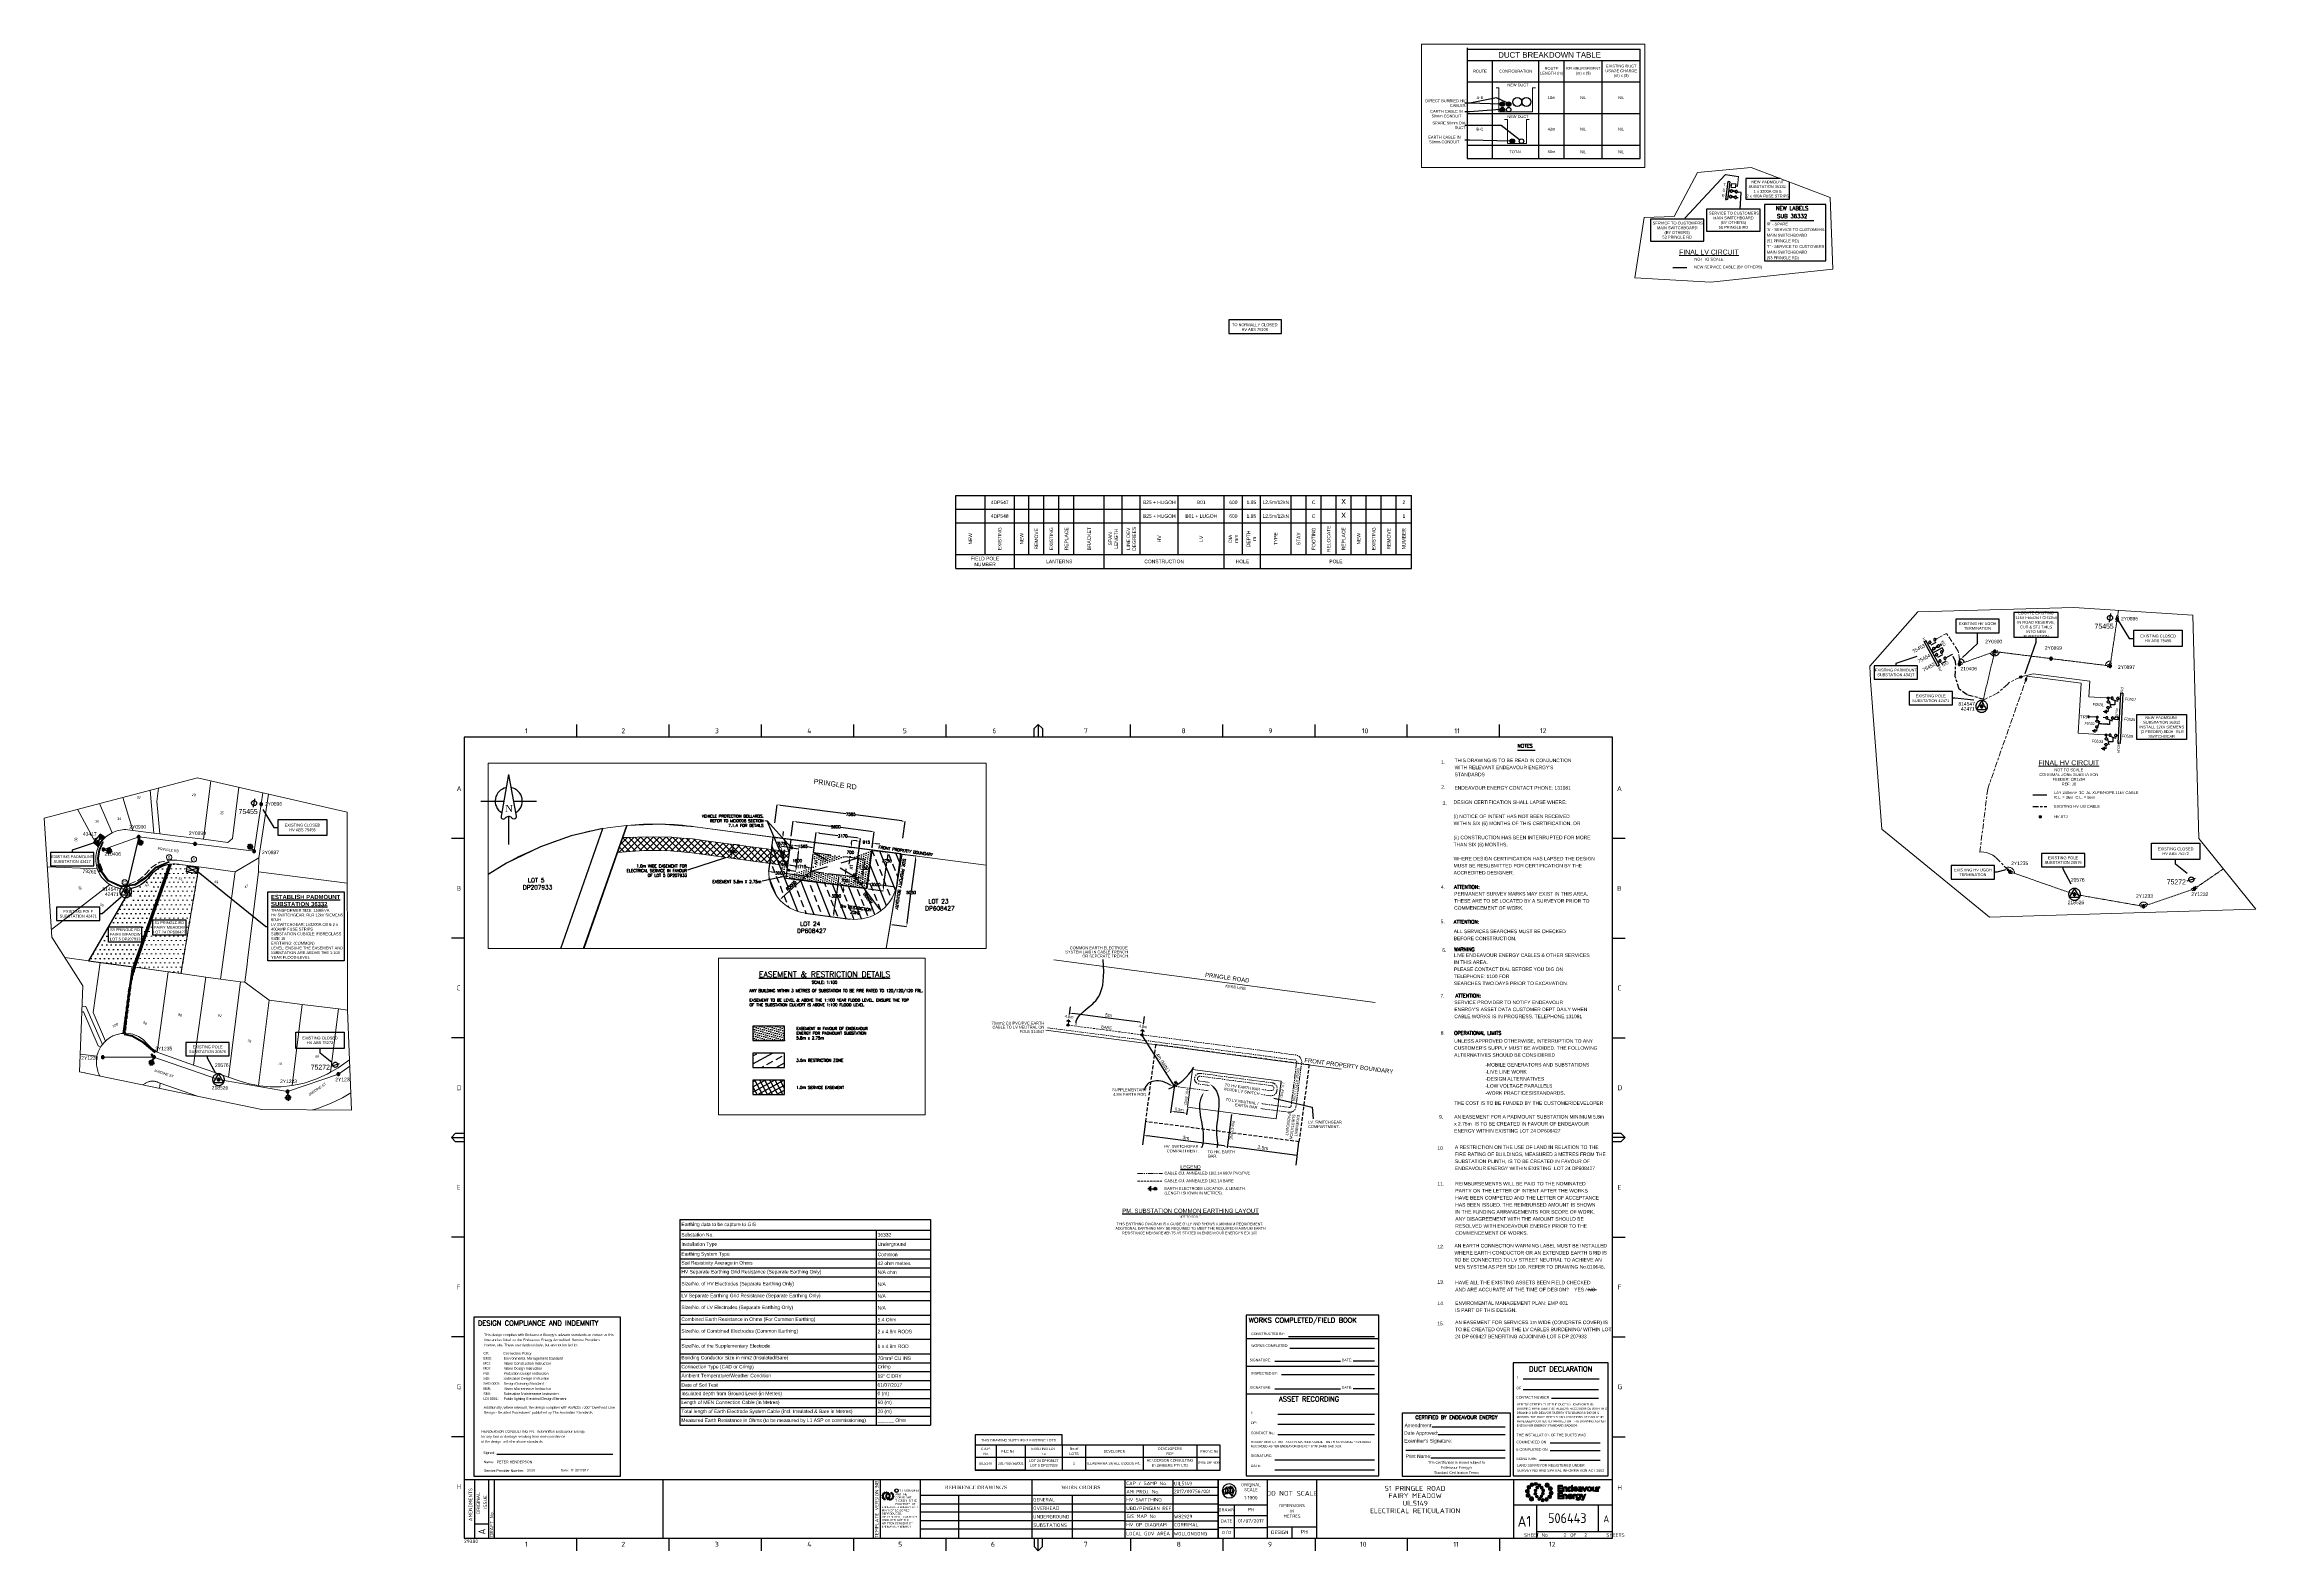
# Paper-space layout 'Sheet 2' of a CAD drawing. Header units: metres. Extents: x -298 to 1272, y -5 to 1064.
# The model-space entities are those that its viewports show. They can reach past a viewport. Long polylines and large blocks are cut down to what shows.
import ezdxf
from ezdxf.enums import TextEntityAlignment as Align

# ---------------------------------------------------------------- set-up
doc = ezdxf.new("R2010")
doc.units = ezdxf.units.M
for name, pattern in [('A', [0]), ('Cable Exist OH', [1, 1, 0]), ('Cable Exist UG', [8.2, 4, -1.2, 1.8, -1.2]), ('CENTERX2', [4, 2.5, -0.5, 0.5, -0.5]), ('DASHED', [0.75, 0.5, -0.25]), ('HIDDEN', [0.375, 0.25, -0.125]), ('HIDDEN2', [0.1875, 0.125, -0.0625]), ('IE Trench LV', [6.5, 5, -1.5]), ('PHANTOM2', [1.25, 0.625, -0.125, 0.125, -0.125, 0.125, -0.125])]:
    doc.linetypes.add(name, pattern=pattern)
doc.layers.get('0').update_dxf_attribs({"color": 6})
for name, color, linetype in [('_User Miscellaneous1', 7, 'Continuous'), ('_User_HV_Exist', 7, 'Continuous'), ('Duct_SP_NEW', 2, 'Continuous'), ('Equip_HV_EXT', 7, 'Continuous'), ('Equip_HV_NEW', 2, 'Continuous'), ('Equip_LV_EXT', 7, 'Continuous'), ('Equip_LV_NEW', 2, 'Continuous'), ('Equip_SP_HV_EXT', 7, 'Continuous'), ('Equip_SP_SL_EXT', 7, 'Continuous'), ('Mains_HV_EXT', 7, 'Continuous'), ('Mains_HV_NEW', 2, 'Continuous'), ('Mains_HV_NEW_Hardwired', 2, 'Continuous'), ('Mains_HV_NEW_U72', 2, 'Continuous'), ('Mains_HV_NEW_UGOH', 2, 'Continuous'), ('Mains_LV_EXT', 7, 'Continuous'), ('Notes', 7, 'Continuous'), ('Notes_HV_MISC', 7, 'Continuous'), ('Notes_LV_MISC', 7, 'Continuous'), ('Notes_SP_MISC', 7, 'Continuous'), ('OH_Details_SP_MISC', 7, 'Continuous'), ('Sub_HV_EXT', 7, 'Continuous'), ('Sub_LV_NEW', 2, 'Continuous'), ('Sub_SP_EXT', 7, 'Continuous'), ('Sub_SP_NEW', 2, 'Continuous'), ('Sub_SP_TR_HV_LV_EXT', 7, 'Continuous'), ('SupportsOH_SP_MISC', 7, 'Continuous'), ('SupportsOH_SP_TR_HV_LV_SL_EXT', 7, 'Continuous'), ('SupportsUG_SP_LV_EXT', 7, 'Continuous'), ('Trench_SP_NEW', 2, 'Continuous'), ('UG_Details_SP_MISC', 7, 'Continuous')]:
    doc.layers.add(name, color=color, linetype=linetype)
for name, color, linetype, lineweight in [('Cadastre Buildings_SP_EXT', 9, 'Continuous', 5), ('Cadastre Land Parcels_SP_EXT', 9, 'Continuous', 5), ('Cadastre Other Property_SP_EXT', 9, 'HIDDEN', 5), ('Cadastre Roads_SP_EXT', 9, 'Continuous', 5)]:
    doc.layers.add(name, color=color, linetype=linetype, lineweight=lineweight)
doc.layers.add('Viewports', color=6, linetype='Continuous', plot=False)
doc.styles.add('ARIAL', font='arial.ttf', dxfattribs={"height": 2})
doc.styles.add('Elec', font='romand__.ttf')
doc.styles.add('HVSW_LABEL', font='arial.ttf')
doc.styles.add('iecARIAL', font='arial.ttf', dxfattribs={"height": 2})
doc.styles.add('iecISOCP', font='isocp.shx')
doc.styles.add('iecNAME', font='times.ttf')
doc.styles.add('iecTimesNewRoman', font='times.ttf')
doc.styles.add('IESYMBOL1', font='isocp.shx')
doc.styles.add('POLE_LABEL', font='arial.ttf')
doc.styles.add('ROMANS', font='romans.shx', dxfattribs={"height": 200})
doc.styles.get("Standard").update_dxf_attribs({"font": 'arial.ttf'})
doc.styles.add('SWG_LABEL', font='arial.ttf')
doc.styles.add('SWITCH_LABEL', font='arial.ttf', dxfattribs={"height": 2.5})
doc.linetypes.add('Cable 4', pattern='A,5.25,-0.1,["o",Standard,S=2,R=0,X=1.2,Y=-0.7],-4', length=9.35)
doc.linetypes.add('Cable New UG', pattern='A,7,-0.25,["x",Standard,S=2,R=0,X=0.2,Y=-0.8],-2.1', length=9.35)
doc.linetypes.add('IE Trench HV', pattern='A,7,-0.2,["/",Standard,S=3,R=0,X=0.6,Y=-1.4],-2.5', length=9.7)
doc.dimstyles.new('100', dxfattribs={"dimtxt": 200, "dimasz": 2500, "dimexe": 0.18, "dimexo": 0.0625, "dimgap": 0.09, "dimtad": 0, "dimtih": 1, "dimtoh": 1, "dimdec": 0, "dimzin": 0, "dimdsep": 46, "dimtxsty": 'ROMANS', "dimcen": 0.09, "dimclrt": 256, "dimadec": 0, "dimazin": 0, "dimtfac": 1, "dimtdec": 0, "dimtofl": 0, "dimtmove": 0, "dimatfit": 0, "dimfxl": 1, "dimtolj": 1, "dimtzin": 0, "dimarcsym": 0})
doc.dimstyles.get("Standard").update_dxf_attribs({"dimtxt": 0.18, "dimasz": 0.18, "dimexe": 0.18, "dimexo": 0.0625, "dimgap": 0.09, "dimtad": 0, "dimtih": 1, "dimtoh": 1, "dimdec": 4, "dimzin": 0, "dimdsep": 46, "dimtxsty": 'Standard', "dimcen": 0.09, "dimadec": 0, "dimazin": 0, "dimtfac": 1, "dimtdec": 4, "dimtofl": 0, "dimtmove": 0, "dimatfit": 3, "dimfxl": 1, "dimtolj": 1, "dimtzin": 0, "dimarcsym": 0})

# ---------------------------------------------------------------- blocks, each defined once
blk = doc.blocks.new('NorthPnt 11(NP11)')
for p, q in [((-19.7, 0), (-3.5, 0)), ((-0.1, -10.9), (-0.1, -30.8)), ((3.3, 0), (19.7, 0))]:
    blk.add_line(p, q)
for points in [[(-0.1, 18.8), (-5.4, -10.7, 0.877048), (-2.3, -11.9, -0.1543), (-0.1, -10.9, 0.090511)], [(-0.1, 18.8), (5.3, -10.7, -0.877048), (2.1, -11.9, 0.1543), (-0.1, -10.9, -0.090511)]]:
    blk.add_lwpolyline(points, format="xyb")
for start, end in [(100.5988, 238.8643), (300.0994, 80.4374)]:
    blk.add_arc((0, 0), 9.64, start, end)
at = {"color": 7, "style": 'iecNAME'}
blk.add_text('N', height=5.02, dxfattribs=at).set_placement((-2.6, -7.8))
blk = doc.blocks.new('EE_LOGO_SMALL')
at = {"layer": 'Notes'}
h = blk.add_hatch(color=256, dxfattribs=at)
edge = h.paths.add_edge_path()
edge.add_spline(control_points=[(-8.4, 2), (-9.2, 2), (-9.8, 1.4), (-9.8, 0.7), (-9.9, -0.1), (-9.3, -0.7), (-8.6, -0.8), (-7.8, -0.8), (-7.2, -0.2), (-7.1, 0.5), (-7.1, 1.3), (-7.7, 1.9), (-8.4, 2)], knot_values=[0, 0, 0, 0, 1, 1, 1, 2, 2, 2, 3, 3, 3, 4, 4, 4, 4], degree=3, periodic=0)
h = blk.add_hatch(color=256, dxfattribs=at)
edge = h.paths.add_edge_path()
edge.add_spline(control_points=[(-6.8, 4.5), (-7.4, 4.8), (-8.2, 4.6), (-8.6, 4), (-8.9, 3.4), (-8.7, 2.6), (-8.1, 2.2), (-7.5, 1.9), (-6.7, 2.1), (-6.3, 2.7), (-6, 3.3), (-6.2, 4.1), (-6.8, 4.5)], knot_values=[0, 0, 0, 0, 1, 1, 1, 2, 2, 2, 3, 3, 3, 4, 4, 4, 4], degree=3, periodic=0)
h = blk.add_hatch(color=256, dxfattribs=at)
edge = h.paths.add_edge_path()
edge.add_spline(control_points=[(-4.2, 5.9), (-4.6, 6.5), (-5.3, 6.6), (-5.9, 6.3), (-6.4, 5.9), (-6.6, 5.1), (-6.2, 4.6), (-5.9, 4), (-5.1, 3.8), (-4.6, 4.2), (-4, 4.6), (-3.8, 5.3), (-4.2, 5.9)], knot_values=[0, 0, 0, 0, 1, 1, 1, 2, 2, 2, 3, 3, 3, 4, 4, 4, 4], degree=3, periodic=0)
h = blk.add_hatch(color=256, dxfattribs=at)
edge = h.paths.add_edge_path()
edge.add_spline(control_points=[(-1.3, 5.9), (-1.4, 6.5), (-2, 7), (-2.6, 6.9), (-3.3, 6.9), (-3.7, 6.3), (-3.7, 5.6), (-3.6, 5), (-3, 4.5), (-2.4, 4.6), (-1.7, 4.7), (-1.3, 5.2), (-1.3, 5.9)], knot_values=[0, 0, 0, 0, 1, 1, 1, 2, 2, 2, 3, 3, 3, 4, 4, 4, 4], degree=3, periodic=0)
h = blk.add_hatch(color=256, dxfattribs=at)
edge = h.paths.add_edge_path()
edge.add_spline(control_points=[(-2.5, 2.1), (-3, 2.2), (-3.5, 1.9), (-3.6, 1.3), (-3.7, 0.8), (-3.4, 0.3), (-2.9, 0.2), (-2.4, 0.1), (-1.9, 0.4), (-1.8, 0.9), (-1.7, 1.5), (-2, 2), (-2.5, 2.1)], knot_values=[0, 0, 0, 0, 1, 1, 1, 2, 2, 2, 3, 3, 3, 4, 4, 4, 4], degree=3, periodic=0)
h = blk.add_hatch(color=256, dxfattribs=at)
edge = h.paths.add_edge_path()
edge.add_spline(control_points=[(1, 4.9), (1, 4.3), (0.5, 3.8), (-0.1, 3.8), (-0.7, 3.8), (-1.2, 4.3), (-1.2, 4.9), (-1.2, 5.5), (-0.7, 6), (-0.1, 6), (0.5, 6), (1, 5.5), (1, 4.9)], knot_values=[0, 0, 0, 0, 1, 1, 1, 2, 2, 2, 3, 3, 3, 4, 4, 4, 4], degree=3, periodic=0)
edge = h.paths.add_edge_path()
edge.add_spline(control_points=[(-1.4, 4), (-1.9, 4.1), (-2.4, 3.8), (-2.5, 3.3), (-2.6, 2.7), (-2.3, 2.2), (-1.8, 2.1), (-1.3, 2), (-0.7, 2.3), (-0.6, 2.9), (-0.5, 3.4), (-0.9, 3.9), (-1.4, 4)], knot_values=[0, 0, 0, 0, 1, 1, 1, 2, 2, 2, 3, 3, 3, 4, 4, 4, 4], degree=3, periodic=0)
h = blk.add_hatch(color=256, dxfattribs=at)
edge = h.paths.add_edge_path()
edge.add_spline(control_points=[(2.3, 2.4), (2.8, 2.8), (2.8, 3.4), (2.4, 3.9), (2, 4.3), (1.4, 4.3), (0.9, 3.9), (0.5, 3.6), (0.5, 2.9), (0.9, 2.5), (1.2, 2), (1.9, 2), (2.3, 2.4)], knot_values=[0, 0, 0, 0, 1, 1, 1, 2, 2, 2, 3, 3, 3, 4, 4, 4, 4], degree=3, periodic=0)
edge = h.paths.add_edge_path()
edge.add_spline(control_points=[(1, 4.9), (1, 4.3), (0.5, 3.8), (-0.1, 3.8), (-0.7, 3.8), (-1.2, 4.3), (-1.2, 4.9), (-1.2, 5.5), (-0.7, 6), (-0.1, 6), (0.5, 6), (1, 5.5), (1, 4.9)], knot_values=[0, 0, 0, 0, 1, 1, 1, 2, 2, 2, 3, 3, 3, 4, 4, 4, 4], degree=3, periodic=0)
h = blk.add_hatch(color=256, dxfattribs=at)
edge = h.paths.add_edge_path()
edge.add_spline(control_points=[(1, 4.9), (1, 4.3), (0.5, 3.8), (-0.1, 3.8), (-0.7, 3.8), (-1.2, 4.3), (-1.2, 4.9), (-1.2, 5.5), (-0.7, 6), (-0.1, 6), (0.5, 6), (1, 5.5), (1, 4.9)], knot_values=[0, 0, 0, 0, 1, 1, 1, 2, 2, 2, 3, 3, 3, 4, 4, 4, 4], degree=3, periodic=0)
edge = h.paths.add_edge_path(flags=16)
edge.add_spline(control_points=[(1, 4.9), (1, 4.3), (0.5, 3.8), (-0.1, 3.8), (-0.7, 3.8), (-1.2, 4.3), (-1.2, 4.9), (-1.2, 5.5), (-0.7, 6), (-0.1, 6), (0.5, 6), (1, 5.5), (1, 4.9)], knot_values=[0, 0, 0, 0, 1, 1, 1, 2, 2, 2, 3, 3, 3, 4, 4, 4, 4], degree=3, periodic=0)
h = blk.add_hatch(color=256, dxfattribs=at)
edge = h.paths.add_edge_path()
edge.add_spline(control_points=[(3, 0.2), (3.5, 0.3), (3.8, 0.9), (3.7, 1.4), (3.6, 1.9), (3, 2.3), (2.5, 2.1), (1.9, 2), (1.6, 1.4), (1.8, 0.9), (1.9, 0.4), (2.5, 0.1), (3, 0.2)], knot_values=[0, 0, 0, 0, 1, 1, 1, 2, 2, 2, 3, 3, 3, 4, 4, 4, 4], degree=3, periodic=0)
h = blk.add_hatch(color=256, dxfattribs=at)
edge = h.paths.add_edge_path()
edge.add_spline(control_points=[(7, 4.9), (7, 4), (6.3, 3.4), (5.5, 3.4), (4.6, 3.4), (4, 4), (4, 4.9), (4, 5.7), (4.6, 6.4), (5.5, 6.4), (6.3, 6.4), (7, 5.7), (7, 4.9)], knot_values=[0, 0, 0, 0, 1, 1, 1, 2, 2, 2, 3, 3, 3, 4, 4, 4, 4], degree=3, periodic=0)
h = blk.add_hatch(color=256, dxfattribs=at)
edge = h.paths.add_edge_path()
edge.add_spline(control_points=[(8.4, 1.1), (9.1, 1.5), (9.4, 2.3), (9.1, 3), (8.8, 3.7), (7.9, 4.1), (7.2, 3.8), (6.5, 3.4), (6.2, 2.6), (6.5, 1.9), (6.8, 1.2), (7.7, 0.8), (8.4, 1.1)], knot_values=[0, 0, 0, 0, 1, 1, 1, 2, 2, 2, 3, 3, 3, 4, 4, 4, 4], degree=3, periodic=0)
h = blk.add_hatch(color=256, dxfattribs=at)
edge = h.paths.add_edge_path()
edge.add_spline(control_points=[(8.3, -1.9), (9, -1.9), (9.7, -1.4), (9.7, -0.6), (9.7, 0.1), (9.2, 0.8), (8.4, 0.8), (7.7, 0.8), (7, 0.3), (7, -0.5), (6.9, -1.2), (7.5, -1.9), (8.3, -1.9)], knot_values=[0, 0, 0, 0, 1, 1, 1, 2, 2, 2, 3, 3, 3, 4, 4, 4, 4], degree=3, periodic=0)
h = blk.add_hatch(color=256, dxfattribs=at)
edge = h.paths.add_edge_path()
edge.add_spline(control_points=[(-8.5, -1.1), (-9.2, -1.4), (-9.6, -2.3), (-9.3, -3), (-8.9, -3.7), (-8.1, -4), (-7.4, -3.7), (-6.7, -3.4), (-6.3, -2.5), (-6.6, -1.8), (-7, -1.1), (-7.8, -0.8), (-8.5, -1.1)], knot_values=[0, 0, 0, 0, 1, 1, 1, 2, 2, 2, 3, 3, 3, 4, 4, 4, 4], degree=3, periodic=0)
h = blk.add_hatch(color=256, dxfattribs=at)
edge = h.paths.add_edge_path()
edge.add_spline(control_points=[(-7.1, -4.8), (-7.1, -4), (-6.5, -3.3), (-5.6, -3.3), (-4.8, -3.3), (-4.1, -4), (-4.1, -4.8), (-4.1, -5.7), (-4.8, -6.3), (-5.6, -6.3), (-6.5, -6.3), (-7.1, -5.7), (-7.1, -4.8)], knot_values=[0, 0, 0, 0, 1, 1, 1, 2, 2, 2, 3, 3, 3, 4, 4, 4, 4], degree=3, periodic=0)
h = blk.add_hatch(color=256, dxfattribs=at)
edge = h.paths.add_edge_path()
edge.add_spline(control_points=[(-3.1, -0.2), (-3.7, -0.3), (-4, -0.8), (-3.8, -1.4), (-3.7, -1.9), (-3.2, -2.2), (-2.6, -2.1), (-2.1, -1.9), (-1.8, -1.4), (-1.9, -0.9), (-2.1, -0.3), (-2.6, 0), (-3.1, -0.2)], knot_values=[0, 0, 0, 0, 1, 1, 1, 2, 2, 2, 3, 3, 3, 4, 4, 4, 4], degree=3, periodic=0)
h = blk.add_hatch(color=256, dxfattribs=at)
edge = h.paths.add_edge_path()
edge.add_spline(control_points=[(-2.5, -2.3), (-2.9, -2.7), (-3, -3.4), (-2.6, -3.8), (-2.2, -4.2), (-1.5, -4.3), (-1.1, -3.9), (-0.7, -3.5), (-0.6, -2.8), (-1, -2.4), (-1.4, -2), (-2, -1.9), (-2.5, -2.3)], knot_values=[0, 0, 0, 0, 1, 1, 1, 2, 2, 2, 3, 3, 3, 4, 4, 4, 4], degree=3, periodic=0)
h = blk.add_hatch(color=256, dxfattribs=at)
edge = h.paths.add_edge_path()
edge.add_spline(control_points=[(-1.2, -4.8), (-1.2, -4.2), (-0.7, -3.7), (-0.1, -3.7), (0.5, -3.7), (1, -4.2), (1, -4.8), (1, -5.4), (0.5, -5.9), (-0.1, -5.9), (-0.7, -5.9), (-1.2, -5.4), (-1.2, -4.8)], knot_values=[0, 0, 0, 0, 1, 1, 1, 2, 2, 2, 3, 3, 3, 4, 4, 4, 4], degree=3, periodic=0)
h = blk.add_hatch(color=256, dxfattribs=at)
edge = h.paths.add_edge_path()
edge.add_spline(control_points=[(1.2, -3.9), (1.7, -4.1), (2.2, -3.7), (2.3, -3.2), (2.5, -2.7), (2.1, -2.2), (1.6, -2.1), (1.1, -2), (0.6, -2.3), (0.5, -2.8), (0.4, -3.3), (0.7, -3.8), (1.2, -3.9)], knot_values=[0, 0, 0, 0, 1, 1, 1, 2, 2, 2, 3, 3, 3, 4, 4, 4, 4], degree=3, periodic=0)
h = blk.add_hatch(color=256, dxfattribs=at)
edge = h.paths.add_edge_path()
edge.add_spline(control_points=[(1.2, -5.8), (1.3, -6.5), (1.8, -6.9), (2.5, -6.9), (3.1, -6.8), (3.6, -6.2), (3.5, -5.6), (3.4, -5), (2.9, -4.5), (2.2, -4.6), (1.6, -4.6), (1.1, -5.2), (1.2, -5.8)], knot_values=[0, 0, 0, 0, 1, 1, 1, 2, 2, 2, 3, 3, 3, 4, 4, 4, 4], degree=3, periodic=0)
h = blk.add_hatch(color=256, dxfattribs=at)
edge = h.paths.add_edge_path()
edge.add_spline(control_points=[(2.4, -2), (2.9, -2.1), (3.4, -1.8), (3.5, -1.3), (3.6, -0.8), (3.3, -0.3), (2.8, -0.2), (2.2, -0.1), (1.7, -0.4), (1.6, -0.9), (1.5, -1.4), (1.8, -1.9), (2.4, -2)], knot_values=[0, 0, 0, 0, 1, 1, 1, 2, 2, 2, 3, 3, 3, 4, 4, 4, 4], degree=3, periodic=0)
h = blk.add_hatch(color=256, dxfattribs=at)
edge = h.paths.add_edge_path()
edge.add_spline(control_points=[(4, -5.8), (4.4, -6.4), (5.2, -6.6), (5.7, -6.2), (6.3, -5.8), (6.5, -5.1), (6.1, -4.5), (5.7, -4), (5, -3.8), (4.4, -4.2), (3.8, -4.5), (3.7, -5.3), (4, -5.8)], knot_values=[0, 0, 0, 0, 1, 1, 1, 2, 2, 2, 3, 3, 3, 4, 4, 4, 4], degree=3, periodic=0)
h = blk.add_hatch(color=256, dxfattribs=at)
edge = h.paths.add_edge_path()
edge.add_spline(control_points=[(6.7, -4.4), (7.3, -4.8), (8.1, -4.6), (8.4, -4), (8.8, -3.3), (8.6, -2.6), (8, -2.2), (7.3, -1.8), (6.6, -2.1), (6.2, -2.7), (5.8, -3.3), (6, -4.1), (6.7, -4.4)], knot_values=[0, 0, 0, 0, 1, 1, 1, 2, 2, 2, 3, 3, 3, 4, 4, 4, 4], degree=3, periodic=0)
at = {"layer": 'Notes', "lineweight": 0}
for points in [[(1.8, 2.1), (1.8, 2.1)], [(-2, -2.1), (-2, -2.1)]]:
    blk.add_lwpolyline(points, dxfattribs=at)
for points in [[(-8.4, 2), (-9.2, 2), (-9.8, 1.4), (-9.8, 0.7), (-9.9, -0.1), (-9.3, -0.7), (-8.6, -0.8), (-7.8, -0.8), (-7.2, -0.2), (-7.1, 0.5), (-7.1, 1.3), (-7.7, 1.9), (-8.4, 2)], [(-6.8, 4.5), (-7.4, 4.8), (-8.2, 4.6), (-8.6, 4), (-8.9, 3.4), (-8.7, 2.6), (-8.1, 2.2), (-7.5, 1.9), (-6.7, 2.1), (-6.3, 2.7), (-6, 3.3), (-6.2, 4.1), (-6.8, 4.5)], [(-4.2, 5.9), (-4.6, 6.5), (-5.3, 6.6), (-5.9, 6.3), (-6.4, 5.9), (-6.6, 5.1), (-6.2, 4.6), (-5.9, 4), (-5.1, 3.8), (-4.6, 4.2), (-4, 4.6), (-3.8, 5.3), (-4.2, 5.9)], [(-1.3, 5.9), (-1.4, 6.5), (-2, 7), (-2.6, 6.9), (-3.3, 6.9), (-3.7, 6.3), (-3.7, 5.6), (-3.6, 5), (-3, 4.5), (-2.4, 4.6), (-1.7, 4.7), (-1.3, 5.2), (-1.3, 5.9)], [(-2.5, 2.1), (-3, 2.2), (-3.5, 1.9), (-3.6, 1.3), (-3.7, 0.8), (-3.4, 0.3), (-2.9, 0.2), (-2.4, 0.1), (-1.9, 0.4), (-1.8, 0.9), (-1.7, 1.5), (-2, 2), (-2.5, 2.1)], [(-1.4, 4), (-1.9, 4.1), (-2.4, 3.8), (-2.5, 3.3), (-2.6, 2.7), (-2.3, 2.2), (-1.8, 2.1), (-1.3, 2), (-0.7, 2.3), (-0.6, 2.9), (-0.5, 3.4), (-0.9, 3.9), (-1.4, 4)], [(1, 4.9), (1, 4.3), (0.5, 3.8), (-0.1, 3.8), (-0.7, 3.8), (-1.2, 4.3), (-1.2, 4.9), (-1.2, 5.5), (-0.7, 6), (-0.1, 6), (0.5, 6), (1, 5.5), (1, 4.9)], [(1, 4.9), (1, 4.3), (0.5, 3.8), (-0.1, 3.8), (-0.7, 3.8), (-1.2, 4.3), (-1.2, 4.9), (-1.2, 5.5), (-0.7, 6), (-0.1, 6), (0.5, 6), (1, 5.5), (1, 4.9)], [(2.3, 2.4), (2.8, 2.8), (2.8, 3.4), (2.4, 3.9), (2, 4.3), (1.4, 4.3), (0.9, 3.9), (0.5, 3.6), (0.5, 2.9), (0.9, 2.5), (1.2, 2), (1.9, 2), (2.3, 2.4)], [(3, 0.2), (3.5, 0.3), (3.8, 0.9), (3.7, 1.4), (3.6, 1.9), (3, 2.3), (2.5, 2.1), (1.9, 2), (1.6, 1.4), (1.8, 0.9), (1.9, 0.4), (2.5, 0.1), (3, 0.2)], [(7, 4.9), (7, 4), (6.3, 3.4), (5.5, 3.4), (4.6, 3.4), (4, 4), (4, 4.9), (4, 5.7), (4.6, 6.4), (5.5, 6.4), (6.3, 6.4), (7, 5.7), (7, 4.9)], [(8.4, 1.1), (9.1, 1.5), (9.4, 2.3), (9.1, 3), (8.8, 3.7), (7.9, 4.1), (7.2, 3.8), (6.5, 3.4), (6.2, 2.6), (6.5, 1.9), (6.8, 1.2), (7.7, 0.8), (8.4, 1.1)], [(8.3, -1.9), (9, -1.9), (9.7, -1.4), (9.7, -0.6), (9.7, 0.1), (9.2, 0.8), (8.4, 0.8), (7.7, 0.8), (7, 0.3), (7, -0.5), (6.9, -1.2), (7.5, -1.9), (8.3, -1.9)], [(-8.5, -1.1), (-9.2, -1.4), (-9.6, -2.3), (-9.3, -3), (-8.9, -3.7), (-8.1, -4), (-7.4, -3.7), (-6.7, -3.4), (-6.3, -2.5), (-6.6, -1.8), (-7, -1.1), (-7.8, -0.8), (-8.5, -1.1)], [(-7.1, -4.8), (-7.1, -4), (-6.5, -3.3), (-5.6, -3.3), (-4.8, -3.3), (-4.1, -4), (-4.1, -4.8), (-4.1, -5.7), (-4.8, -6.3), (-5.6, -6.3), (-6.5, -6.3), (-7.1, -5.7), (-7.1, -4.8)], [(-3.1, -0.2), (-3.7, -0.3), (-4, -0.8), (-3.8, -1.4), (-3.7, -1.9), (-3.2, -2.2), (-2.6, -2.1), (-2.1, -1.9), (-1.8, -1.4), (-1.9, -0.9), (-2.1, -0.3), (-2.6, 0), (-3.1, -0.2)], [(-2.5, -2.3), (-2.9, -2.7), (-3, -3.4), (-2.6, -3.8), (-2.2, -4.2), (-1.5, -4.3), (-1.1, -3.9), (-0.7, -3.5), (-0.6, -2.8), (-1, -2.4), (-1.4, -2), (-2, -1.9), (-2.5, -2.3)], [(-1.2, -4.8), (-1.2, -4.2), (-0.7, -3.7), (-0.1, -3.7), (0.5, -3.7), (1, -4.2), (1, -4.8), (1, -5.4), (0.5, -5.9), (-0.1, -5.9), (-0.7, -5.9), (-1.2, -5.4), (-1.2, -4.8)], [(1.2, -3.9), (1.7, -4.1), (2.2, -3.7), (2.3, -3.2), (2.5, -2.7), (2.1, -2.2), (1.6, -2.1), (1.1, -2), (0.6, -2.3), (0.5, -2.8), (0.4, -3.3), (0.7, -3.8), (1.2, -3.9)], [(1.2, -5.8), (1.3, -6.5), (1.8, -6.9), (2.5, -6.9), (3.1, -6.8), (3.6, -6.2), (3.5, -5.6), (3.4, -5), (2.9, -4.5), (2.2, -4.6), (1.6, -4.6), (1.1, -5.2), (1.2, -5.8)], [(2.4, -2), (2.9, -2.1), (3.4, -1.8), (3.5, -1.3), (3.6, -0.8), (3.3, -0.3), (2.8, -0.2), (2.2, -0.1), (1.7, -0.4), (1.6, -0.9), (1.5, -1.4), (1.8, -1.9), (2.4, -2)], [(4, -5.8), (4.4, -6.4), (5.2, -6.6), (5.7, -6.2), (6.3, -5.8), (6.5, -5.1), (6.1, -4.5), (5.7, -4), (5, -3.8), (4.4, -4.2), (3.8, -4.5), (3.7, -5.3), (4, -5.8)], [(6.7, -4.4), (7.3, -4.8), (8.1, -4.6), (8.4, -4), (8.8, -3.3), (8.6, -2.6), (8, -2.2), (7.3, -1.8), (6.6, -2.1), (6.2, -2.7), (5.8, -3.3), (6, -4.1), (6.7, -4.4)]]:
    blk.add_open_spline(points, degree=3, knots=[0, 0, 0, 0, 1, 1, 1, 2, 2, 2, 3, 3, 3, 4, 4, 4, 4], dxfattribs=at)
blk = doc.blocks.new('EE_COPYRIGHT_A1')
at = {"layer": 'Notes'}
blk.add_circle((9.5, -0.8), 1.15, dxfattribs=at)
at = {"xscale": 0.4, "yscale": 0.4, "zscale": 0.4}
blk.add_blockref('EE_LOGO_SMALL', (4, -4.3), dxfattribs=at)
at = {"layer": 'Notes', "insert": (0, 0), "char_height": 1.25, "width": 24.121, "attachment_point": 1, "style": 'ARIAL'}
blk.add_mtext('\\pt8.75;               ^I{\\H1.2x;C } THIS DRAWING\\P\\pi-8.75,l8.75,t8.75,20;       ^IAND THE ^I\\P\\pi0,t8.75;COPYRIGHT\\P\\pi-8.75,t1.25,8.75;^I^ITHEREIN IS THE PROPERTY  OF \\P\\pi0,l0,t1.25;ENDEAVOUR ENERGY AND MAY NOT BE COPIED, REPRODUCED, DISTRIBUTED, LOANED OR USED WITHOUT THE WRITTEN CONSENT OF ENDEAVOUR ENERGY', dxfattribs=at)
blk = doc.blocks.new('EE_LOGO')
h = blk.add_hatch(color=7)
edge = h.paths.add_edge_path()
edge.add_spline(control_points=[(-25.3, 1.9), (-26.1, 2), (-26.7, 1.4), (-26.8, 0.7), (-26.8, -0.1), (-26.2, -0.7), (-25.5, -0.8), (-24.7, -0.8), (-24.1, -0.2), (-24.1, 0.5), (-24, 1.3), (-24.6, 1.9), (-25.3, 1.9)], knot_values=[0, 0, 0, 0, 1, 1, 1, 2, 2, 2, 3, 3, 3, 4, 4, 4, 4], degree=3, periodic=0)
h = blk.add_hatch(color=7)
edge = h.paths.add_edge_path()
edge.add_spline(control_points=[(-23.7, 4.5), (-24.3, 4.8), (-25.1, 4.6), (-25.5, 4), (-25.8, 3.4), (-25.6, 2.6), (-25, 2.2), (-24.4, 1.9), (-23.6, 2.1), (-23.3, 2.7), (-22.9, 3.3), (-23.1, 4.1), (-23.7, 4.5)], knot_values=[0, 0, 0, 0, 1, 1, 1, 2, 2, 2, 3, 3, 3, 4, 4, 4, 4], degree=3, periodic=0)
h = blk.add_hatch(color=7)
edge = h.paths.add_edge_path()
edge.add_spline(control_points=[(-21.1, 5.9), (-21.5, 6.4), (-22.2, 6.6), (-22.8, 6.2), (-23.4, 5.9), (-23.5, 5.1), (-23.2, 4.5), (-22.8, 4), (-22.1, 3.8), (-21.5, 4.2), (-20.9, 4.5), (-20.7, 5.3), (-21.1, 5.9)], knot_values=[0, 0, 0, 0, 1, 1, 1, 2, 2, 2, 3, 3, 3, 4, 4, 4, 4], degree=3, periodic=0)
h = blk.add_hatch(color=7)
edge = h.paths.add_edge_path()
edge.add_spline(control_points=[(-19.4, 2.1), (-19.9, 2.2), (-20.4, 1.8), (-20.6, 1.3), (-20.7, 0.8), (-20.3, 0.3), (-19.8, 0.2), (-19.3, 0.1), (-18.8, 0.4), (-18.7, 0.9), (-18.6, 1.4), (-18.9, 1.9), (-19.4, 2.1)], knot_values=[0, 0, 0, 0, 1, 1, 1, 2, 2, 2, 3, 3, 3, 4, 4, 4, 4], degree=3, periodic=0)
h = blk.add_hatch(color=7)
edge = h.paths.add_edge_path()
edge.add_spline(control_points=[(-18.3, 5.9), (-18.3, 6.5), (-18.9, 7), (-19.5, 6.9), (-20.2, 6.8), (-20.6, 6.3), (-20.6, 5.6), (-20.5, 5), (-20, 4.5), (-19.3, 4.6), (-18.7, 4.7), (-18.2, 5.2), (-18.3, 5.9)], knot_values=[0, 0, 0, 0, 1, 1, 1, 2, 2, 2, 3, 3, 3, 4, 4, 4, 4], degree=3, periodic=0)
h = blk.add_hatch(color=7)
edge = h.paths.add_edge_path()
edge.add_spline(control_points=[(-15.9, 4.9), (-15.9, 4.3), (-16.4, 3.8), (-17, 3.8), (-17.6, 3.8), (-18.1, 4.3), (-18.1, 4.9), (-18.1, 5.5), (-17.6, 5.9), (-17, 5.9), (-16.4, 5.9), (-15.9, 5.5), (-15.9, 4.9)], knot_values=[0, 0, 0, 0, 1, 1, 1, 2, 2, 2, 3, 3, 3, 4, 4, 4, 4], degree=3, periodic=0)
edge = h.paths.add_edge_path()
edge.add_spline(control_points=[(-18.3, 4), (-18.8, 4.1), (-19.3, 3.8), (-19.4, 3.2), (-19.5, 2.7), (-19.2, 2.2), (-18.7, 2.1), (-18.2, 2), (-17.7, 2.3), (-17.6, 2.8), (-17.5, 3.4), (-17.8, 3.9), (-18.3, 4)], knot_values=[0, 0, 0, 0, 1, 1, 1, 2, 2, 2, 3, 3, 3, 4, 4, 4, 4], degree=3, periodic=0)
h = blk.add_hatch(color=7)
edge = h.paths.add_edge_path()
edge.add_spline(control_points=[(-14.6, 2.4), (-14.2, 2.7), (-14.1, 3.4), (-14.5, 3.8), (-14.9, 4.3), (-15.6, 4.3), (-16, 3.9), (-16.4, 3.5), (-16.5, 2.9), (-16.1, 2.4), (-15.7, 2), (-15, 2), (-14.6, 2.4)], knot_values=[0, 0, 0, 0, 1, 1, 1, 2, 2, 2, 3, 3, 3, 4, 4, 4, 4], degree=3, periodic=0)
edge = h.paths.add_edge_path()
edge.add_spline(control_points=[(-15.9, 4.9), (-15.9, 4.3), (-16.4, 3.8), (-17, 3.8), (-17.6, 3.8), (-18.1, 4.3), (-18.1, 4.9), (-18.1, 5.5), (-17.6, 5.9), (-17, 5.9), (-16.4, 5.9), (-15.9, 5.5), (-15.9, 4.9)], knot_values=[0, 0, 0, 0, 1, 1, 1, 2, 2, 2, 3, 3, 3, 4, 4, 4, 4], degree=3, periodic=0)
h = blk.add_hatch(color=7)
edge = h.paths.add_edge_path()
edge.add_spline(control_points=[(-15.9, 4.9), (-15.9, 4.3), (-16.4, 3.8), (-17, 3.8), (-17.6, 3.8), (-18.1, 4.3), (-18.1, 4.9), (-18.1, 5.5), (-17.6, 5.9), (-17, 5.9), (-16.4, 5.9), (-15.9, 5.5), (-15.9, 4.9)], knot_values=[0, 0, 0, 0, 1, 1, 1, 2, 2, 2, 3, 3, 3, 4, 4, 4, 4], degree=3, periodic=0)
edge = h.paths.add_edge_path(flags=16)
edge.add_spline(control_points=[(-15.9, 4.9), (-15.9, 4.3), (-16.4, 3.8), (-17, 3.8), (-17.6, 3.8), (-18.1, 4.3), (-18.1, 4.9), (-18.1, 5.5), (-17.6, 5.9), (-17, 5.9), (-16.4, 5.9), (-15.9, 5.5), (-15.9, 4.9)], knot_values=[0, 0, 0, 0, 1, 1, 1, 2, 2, 2, 3, 3, 3, 4, 4, 4, 4], degree=3, periodic=0)
h = blk.add_hatch(color=7)
edge = h.paths.add_edge_path()
edge.add_spline(control_points=[(-13.9, 0.2), (-13.4, 0.3), (-13.1, 0.9), (-13.2, 1.4), (-13.4, 1.9), (-13.9, 2.2), (-14.4, 2.1), (-15, 2), (-15.3, 1.4), (-15.2, 0.9), (-15, 0.4), (-14.5, 0), (-13.9, 0.2)], knot_values=[0, 0, 0, 0, 1, 1, 1, 2, 2, 2, 3, 3, 3, 4, 4, 4, 4], degree=3, periodic=0)
h = blk.add_hatch(color=7)
edge = h.paths.add_edge_path()
edge.add_spline(control_points=[(-9.9, 4.9), (-9.9, 4), (-10.6, 3.4), (-11.4, 3.4), (-12.3, 3.4), (-13, 4), (-13, 4.9), (-13, 5.7), (-12.3, 6.4), (-11.4, 6.4), (-10.6, 6.4), (-9.9, 5.7), (-9.9, 4.9)], knot_values=[0, 0, 0, 0, 1, 1, 1, 2, 2, 2, 3, 3, 3, 4, 4, 4, 4], degree=3, periodic=0)
h = blk.add_hatch(color=7)
edge = h.paths.add_edge_path()
edge.add_spline(control_points=[(-8.6, 1.1), (-7.8, 1.4), (-7.5, 2.3), (-7.8, 3), (-8.1, 3.7), (-9, 4.1), (-9.7, 3.7), (-10.4, 3.4), (-10.7, 2.6), (-10.4, 1.9), (-10.1, 1.1), (-9.3, 0.8), (-8.6, 1.1)], knot_values=[0, 0, 0, 0, 1, 1, 1, 2, 2, 2, 3, 3, 3, 4, 4, 4, 4], degree=3, periodic=0)
h = blk.add_hatch(color=7)
edge = h.paths.add_edge_path()
edge.add_spline(control_points=[(-8.7, -1.9), (-7.9, -2), (-7.3, -1.4), (-7.2, -0.6), (-7.2, 0.1), (-7.8, 0.7), (-8.5, 0.8), (-9.3, 0.8), (-9.9, 0.3), (-9.9, -0.5), (-10, -1.2), (-9.4, -1.9), (-8.7, -1.9)], knot_values=[0, 0, 0, 0, 1, 1, 1, 2, 2, 2, 3, 3, 3, 4, 4, 4, 4], degree=3, periodic=0)
h = blk.add_hatch(color=7)
edge = h.paths.add_edge_path()
edge.add_spline(control_points=[(-3.9, 0.4), (-3.9, 0.4), (-3.9, 4.3), (-3.9, 4.3), (-3.9, 4.3), (-3.9, 4.9), (-3.3, 4.9), (-2.7, 4.9), (-0.5, 4.9), (-0.5, 4.9), (-0.5, 4.9), (-0.5, 4), (-0.5, 4), (-0.5, 4), (-2.9, 4), (-2.9, 4), (-2.9, 4), (-2.9, 3.1), (-2.9, 3.1), (-2.9, 3.1), (-0.8, 3.1), (-0.8, 3.1), (-0.8, 3.1), (-0.8, 2.2), (-0.8, 2.2), (-0.8, 2.2), (-2.9, 2.2), (-2.9, 2.2), (-2.9, 2.2), (-2.9, 1.3), (-2.9, 1.3), (-2.9, 1.3), (-0.5, 1.3), (-0.5, 1.3), (-0.5, 1.3), (-0.5, 0.4), (-0.5, 0.4), (-0.5, 0.4), (-3.9, 0.4), (-3.9, 0.4)], knot_values=[0, 0, 0, 0, 1, 1, 1, 2, 2, 2, 3, 3, 3, 4, 4, 4, 5, 5, 5, 6, 6, 6, 7, 7, 7, 8, 8, 8, 9, 9, 9, 10, 10, 10, 11, 11, 11, 12, 12, 12, 13, 13, 13, 13], degree=3, periodic=0)
h = blk.add_hatch(color=7)
edge = h.paths.add_edge_path()
edge.add_spline(control_points=[(1.9, 0.4), (1.9, 0.4), (1.9, 2.3), (1.9, 2.3), (1.9, 2.8), (1.7, 3), (1.4, 3), (1, 3), (0.8, 2.8), (0.8, 2.3), (0.8, 2.3), (0.8, 0.4), (0.8, 0.4), (0.8, 0.4), (-0.2, 0.4), (-0.2, 0.4), (-0.2, 0.4), (-0.2, 3.2), (-0.2, 3.3), (-0.2, 3.3), (-0.2, 3.8), (0.4, 3.8), (0.8, 3.8), (0.8, 3.8), (0.8, 3.8), (0.8, 3.8), (0.8, 3.3), (0.8, 3.3), (1, 3.6), (1.3, 3.9), (1.8, 3.9), (2.5, 3.9), (2.9, 3.4), (2.9, 2.6), (2.9, 2.6), (2.9, 0.4), (2.9, 0.4), (2.9, 0.4), (1.9, 0.4), (1.9, 0.4)], knot_values=[0, 0, 0, 0, 1, 1, 1, 2, 2, 2, 3, 3, 3, 4, 4, 4, 5, 5, 5, 6, 6, 6, 7, 7, 7, 8, 8, 8, 9, 9, 9, 10, 10, 10, 11, 11, 11, 12, 12, 12, 13, 13, 13, 13], degree=3, periodic=0)
h = blk.add_hatch(color=7)
edge = h.paths.add_edge_path(flags=16)
edge.add_spline(control_points=[(5.8, 2.1), (5.8, 2.7), (5.4, 3.1), (5, 3.1), (4.5, 3.1), (4.2, 2.7), (4.2, 2.1), (4.2, 2.1), (4.2, 2.1), (4.2, 2.1), (4.2, 1.6), (4.5, 1.2), (5, 1.2), (5.4, 1.2), (5.8, 1.6), (5.8, 2.1), (5.8, 2.1), (5.8, 2.1), (5.8, 2.1)], knot_values=[0, 0, 0, 0, 1, 1, 1, 2, 2, 2, 3, 3, 3, 4, 4, 4, 5, 5, 5, 6, 6, 6, 6], degree=3, periodic=0)
edge = h.paths.add_edge_path()
edge.add_spline(control_points=[(5.8, 0.4), (5.8, 0.4), (5.8, 0.9), (5.8, 0.9), (5.6, 0.6), (5.2, 0.4), (4.7, 0.4), (3.9, 0.4), (3.2, 1), (3.2, 2.1), (3.2, 2.1), (3.2, 2.1), (3.2, 2.1), (3.2, 3.3), (3.9, 3.9), (4.7, 3.9), (5.2, 3.9), (5.6, 3.6), (5.8, 3.4), (5.8, 3.4), (5.8, 4.3), (5.8, 4.3), (5.8, 4.3), (5.8, 4.9), (6.3, 4.9), (6.7, 4.9), (6.7, 4.9), (6.7, 4.9), (6.7, 4.9), (6.7, 0.4), (6.7, 0.4), (6.7, 0.4), (5.8, 0.4), (5.8, 0.4)], knot_values=[0, 0, 0, 0, 1, 1, 1, 2, 2, 2, 3, 3, 3, 4, 4, 4, 5, 5, 5, 6, 6, 6, 7, 7, 7, 8, 8, 8, 9, 9, 9, 10, 10, 10, 11, 11, 11, 11], degree=3, periodic=0)
h = blk.add_hatch(color=7)
edge = h.paths.add_edge_path()
edge.add_spline(control_points=[(8.7, 3.9), (7.7, 3.9), (7, 3.1), (7, 2.1), (7, 2.1), (7, 2.1), (7, 2.1), (7, 1.1), (7.8, 0.4), (8.8, 0.4), (9.4, 0.4), (9.8, 0.6), (10.2, 1), (10.2, 1), (9.6, 1.5), (9.6, 1.5), (9.4, 1.2), (9.1, 1.1), (8.8, 1.1), (8.3, 1.1), (8, 1.5), (8, 1.9), (7.9, 2.2), (7.9, 2.3), (8, 2.4), (8, 2.8), (8.3, 3.1), (8.7, 3.1), (9.1, 3.1), (9.3, 2.8), (9.4, 2.4), (9.4, 2.4), (8.1, 2.4), (8.1, 2.4), (8.1, 2.4), (8.1, 1.8), (8.6, 1.8), (9.2, 1.8), (10.3, 1.8), (10.3, 1.8), (10.3, 1.9), (10.3, 1.9), (10.3, 2), (10.3, 2), (10.3, 2.1), (10.3, 2.1), (10.3, 3), (9.8, 3.9), (8.7, 3.9)], knot_values=[0, 0, 0, 0, 1, 1, 1, 2, 2, 2, 3, 3, 3, 4, 4, 4, 5, 5, 5, 6, 6, 6, 7, 7, 7, 8, 8, 8, 9, 9, 9, 10, 10, 10, 11, 11, 11, 12, 12, 12, 13, 13, 13, 14, 14, 14, 15, 15, 15, 16, 16, 16, 16], degree=3, periodic=0)
h = blk.add_hatch(color=7)
edge = h.paths.add_edge_path(flags=16)
edge.add_spline(control_points=[(12.7, 1.8), (12.5, 1.9), (12.3, 1.9), (12.1, 1.9), (11.7, 1.9), (11.4, 1.8), (11.4, 1.5), (11.4, 1.5), (11.4, 1.5), (11.4, 1.5), (11.4, 1.2), (11.6, 1), (11.9, 1), (12.4, 1), (12.7, 1.3), (12.7, 1.6), (12.7, 1.6), (12.7, 1.8), (12.7, 1.8)], knot_values=[0, 0, 0, 0, 1, 1, 1, 2, 2, 2, 3, 3, 3, 4, 4, 4, 5, 5, 5, 6, 6, 6, 6], degree=3, periodic=0)
edge = h.paths.add_edge_path()
edge.add_spline(control_points=[(12.7, 0.4), (12.7, 0.4), (12.7, 0.8), (12.7, 0.8), (12.4, 0.5), (12.1, 0.4), (11.7, 0.4), (11, 0.4), (10.5, 0.7), (10.5, 1.4), (10.5, 1.4), (10.5, 1.4), (10.5, 1.4), (10.5, 2.2), (11.1, 2.5), (11.9, 2.5), (12.2, 2.5), (12.4, 2.4), (12.7, 2.4), (12.7, 2.4), (12.7, 2.4), (12.7, 2.4), (12.7, 2.8), (12.4, 3.1), (12, 3.1), (11.6, 3.1), (11.3, 3), (11, 2.9), (11, 2.9), (10.8, 3.6), (10.8, 3.6), (11.2, 3.8), (11.5, 3.9), (12.1, 3.9), (13.1, 3.9), (13.6, 3.3), (13.6, 2.4), (13.6, 2.4), (13.6, 0.4), (13.6, 0.4), (13.6, 0.4), (12.7, 0.4), (12.7, 0.4)], knot_values=[0, 0, 0, 0, 1, 1, 1, 2, 2, 2, 3, 3, 3, 4, 4, 4, 5, 5, 5, 6, 6, 6, 7, 7, 7, 8, 8, 8, 9, 9, 9, 10, 10, 10, 11, 11, 11, 12, 12, 12, 13, 13, 13, 14, 14, 14, 14], degree=3, periodic=0)
h = blk.add_hatch(color=7)
edge = h.paths.add_edge_path()
edge.add_spline(control_points=[(15.7, 0.4), (15.7, 0.4), (14.8, 0.4), (14.8, 0.4), (14.8, 0.4), (13.5, 3.8), (13.5, 3.8), (13.5, 3.8), (14.5, 3.8), (14.5, 3.8), (14.5, 3.8), (15.3, 1.6), (15.3, 1.6), (15.3, 1.6), (15.9, 3.3), (15.9, 3.3), (15.9, 3.3), (16, 3.8), (16.4, 3.8), (16.8, 3.8), (17, 3.8), (17, 3.8), (17, 3.8), (15.7, 0.4), (15.7, 0.4)], knot_values=[0, 0, 0, 0, 1, 1, 1, 2, 2, 2, 3, 3, 3, 4, 4, 4, 5, 5, 5, 6, 6, 6, 7, 7, 7, 8, 8, 8, 8], degree=3, periodic=0)
h = blk.add_hatch(color=7)
edge = h.paths.add_edge_path(flags=16)
edge.add_spline(control_points=[(19.5, 2.2), (19.5, 2.7), (19.2, 3.1), (18.6, 3.1), (18.1, 3.1), (17.7, 2.7), (17.7, 2.2), (17.7, 2.2), (17.7, 2.2), (17.7, 2.2), (17.7, 1.7), (18.1, 1.2), (18.6, 1.2), (19.2, 1.2), (19.5, 1.6), (19.5, 2.1), (19.5, 2.1), (19.5, 2.2), (19.5, 2.2)], knot_values=[0, 0, 0, 0, 1, 1, 1, 2, 2, 2, 3, 3, 3, 4, 4, 4, 5, 5, 5, 6, 6, 6, 6], degree=3, periodic=0)
edge = h.paths.add_edge_path()
edge.add_spline(control_points=[(18.6, 0.4), (17.6, 0.4), (16.8, 1.2), (16.8, 2.1), (16.8, 2.1), (16.8, 2.2), (16.8, 2.2), (16.8, 3.1), (17.6, 3.9), (18.6, 3.9), (19.7, 3.9), (20.5, 3.1), (20.5, 2.2), (20.5, 2.2), (20.5, 2.2), (20.5, 2.2), (20.5, 1.2), (19.7, 0.4), (18.6, 0.4)], knot_values=[0, 0, 0, 0, 1, 1, 1, 2, 2, 2, 3, 3, 3, 4, 4, 4, 5, 5, 5, 6, 6, 6, 6], degree=3, periodic=0)
h = blk.add_hatch(color=7)
edge = h.paths.add_edge_path()
edge.add_spline(control_points=[(22.9, 0.4), (22.9, 0.4), (22.9, 0.9), (22.9, 0.9), (22.6, 0.6), (22.4, 0.4), (21.9, 0.4), (21.1, 0.4), (20.7, 0.9), (20.7, 1.6), (20.7, 1.6), (20.7, 3.2), (20.7, 3.3), (20.7, 3.3), (20.7, 3.8), (21.3, 3.8), (21.7, 3.8), (21.7, 3.8), (21.7, 3.8), (21.7, 3.8), (21.7, 1.9), (21.7, 1.9), (21.7, 1.5), (21.9, 1.2), (22.3, 1.2), (22.6, 1.2), (22.9, 1.5), (22.9, 1.9), (22.9, 1.9), (22.9, 3.2), (22.9, 3.3), (22.9, 3.3), (22.9, 3.8), (23.4, 3.8), (23.8, 3.8), (23.8, 3.8), (23.8, 3.8), (23.8, 3.8), (23.8, 0.4), (23.8, 0.4), (23.8, 0.4), (22.9, 0.4), (22.9, 0.4)], knot_values=[0, 0, 0, 0, 1, 1, 1, 2, 2, 2, 3, 3, 3, 4, 4, 4, 5, 5, 5, 6, 6, 6, 7, 7, 7, 8, 8, 8, 9, 9, 9, 10, 10, 10, 11, 11, 11, 12, 12, 12, 13, 13, 13, 14, 14, 14, 14], degree=3, periodic=0)
h = blk.add_hatch(color=7)
edge = h.paths.add_edge_path()
edge.add_spline(control_points=[(26.1, 2.9), (25.5, 2.9), (25.1, 2.5), (25.1, 1.7), (25.1, 1.7), (25.1, 0.4), (25.1, 0.4), (25.1, 0.4), (24.1, 0.4), (24.1, 0.4), (24.1, 0.4), (24.1, 3.2), (24.1, 3.3), (24.1, 3.3), (24.1, 3.8), (24.7, 3.8), (25.2, 3.8), (25.1, 3.8), (25.1, 3.8), (25.1, 3.8), (25.1, 3.1), (25.1, 3.1), (25.3, 3.6), (25.6, 3.9), (26.1, 3.9), (26.1, 3.9), (26.1, 2.9), (26.1, 2.9), (26.1, 2.9), (26.1, 2.9), (26.1, 2.9)], knot_values=[0, 0, 0, 0, 1, 1, 1, 2, 2, 2, 3, 3, 3, 4, 4, 4, 5, 5, 5, 6, 6, 6, 7, 7, 7, 8, 8, 8, 9, 9, 9, 10, 10, 10, 10], degree=3, periodic=0)
h = blk.add_hatch(color=7)
edge = h.paths.add_edge_path()
edge.add_spline(control_points=[(-25.4, -1.1), (-26.2, -1.4), (-26.5, -2.3), (-26.2, -3), (-25.9, -3.7), (-25, -4), (-24.3, -3.7), (-23.6, -3.4), (-23.3, -2.6), (-23.6, -1.8), (-23.9, -1.1), (-24.7, -0.8), (-25.4, -1.1)], knot_values=[0, 0, 0, 0, 1, 1, 1, 2, 2, 2, 3, 3, 3, 4, 4, 4, 4], degree=3, periodic=0)
h = blk.add_hatch(color=7)
edge = h.paths.add_edge_path()
edge.add_spline(control_points=[(-24.1, -4.8), (-24.1, -4), (-23.4, -3.3), (-22.6, -3.3), (-21.7, -3.3), (-21, -4), (-21, -4.8), (-21, -5.7), (-21.7, -6.4), (-22.6, -6.4), (-23.4, -6.4), (-24.1, -5.7), (-24.1, -4.8)], knot_values=[0, 0, 0, 0, 1, 1, 1, 2, 2, 2, 3, 3, 3, 4, 4, 4, 4], degree=3, periodic=0)
h = blk.add_hatch(color=7)
edge = h.paths.add_edge_path()
edge.add_spline(control_points=[(-20.1, -0.2), (-20.6, -0.3), (-20.9, -0.8), (-20.8, -1.4), (-20.6, -1.9), (-20.1, -2.2), (-19.5, -2.1), (-19, -1.9), (-18.7, -1.4), (-18.8, -0.9), (-19, -0.3), (-19.5, 0), (-20.1, -0.2)], knot_values=[0, 0, 0, 0, 1, 1, 1, 2, 2, 2, 3, 3, 3, 4, 4, 4, 4], degree=3, periodic=0)
h = blk.add_hatch(color=7)
edge = h.paths.add_edge_path()
edge.add_spline(control_points=[(-19.4, -2.3), (-19.8, -2.7), (-19.9, -3.4), (-19.5, -3.8), (-19.1, -4.3), (-18.4, -4.3), (-18, -3.9), (-17.6, -3.5), (-17.5, -2.9), (-17.9, -2.4), (-18.3, -2), (-19, -2), (-19.4, -2.3)], knot_values=[0, 0, 0, 0, 1, 1, 1, 2, 2, 2, 3, 3, 3, 4, 4, 4, 4], degree=3, periodic=0)
h = blk.add_hatch(color=7)
edge = h.paths.add_edge_path()
edge.add_spline(control_points=[(-18.1, -4.8), (-18.1, -4.2), (-17.6, -3.8), (-17, -3.8), (-16.4, -3.8), (-15.9, -4.2), (-15.9, -4.8), (-15.9, -5.4), (-16.4, -5.9), (-17, -5.9), (-17.6, -5.9), (-18.1, -5.4), (-18.1, -4.8)], knot_values=[0, 0, 0, 0, 1, 1, 1, 2, 2, 2, 3, 3, 3, 4, 4, 4, 4], degree=3, periodic=0)
h = blk.add_hatch(color=7)
edge = h.paths.add_edge_path()
edge.add_spline(control_points=[(-15.7, -4), (-15.2, -4.1), (-14.7, -3.7), (-14.6, -3.2), (-14.5, -2.7), (-14.8, -2.2), (-15.3, -2.1), (-15.8, -2), (-16.3, -2.3), (-16.4, -2.8), (-16.5, -3.3), (-16.2, -3.8), (-15.7, -4)], knot_values=[0, 0, 0, 0, 1, 1, 1, 2, 2, 2, 3, 3, 3, 4, 4, 4, 4], degree=3, periodic=0)
h = blk.add_hatch(color=7)
edge = h.paths.add_edge_path()
edge.add_spline(control_points=[(-15.7, -5.8), (-15.7, -6.5), (-15.1, -7), (-14.5, -6.9), (-13.8, -6.8), (-13.3, -6.3), (-13.4, -5.6), (-13.5, -5), (-14, -4.5), (-14.7, -4.6), (-15.3, -4.6), (-15.8, -5.2), (-15.7, -5.8)], knot_values=[0, 0, 0, 0, 1, 1, 1, 2, 2, 2, 3, 3, 3, 4, 4, 4, 4], degree=3, periodic=0)
h = blk.add_hatch(color=7)
edge = h.paths.add_edge_path()
edge.add_spline(control_points=[(-14.6, -2), (-14.1, -2.2), (-13.6, -1.8), (-13.4, -1.3), (-13.3, -0.8), (-13.7, -0.3), (-14.2, -0.2), (-14.7, -0.1), (-15.2, -0.4), (-15.3, -0.9), (-15.4, -1.4), (-15.1, -1.9), (-14.6, -2)], knot_values=[0, 0, 0, 0, 1, 1, 1, 2, 2, 2, 3, 3, 3, 4, 4, 4, 4], degree=3, periodic=0)
h = blk.add_hatch(color=7)
edge = h.paths.add_edge_path()
edge.add_spline(control_points=[(-12.9, -5.9), (-12.5, -6.4), (-11.8, -6.6), (-11.2, -6.2), (-10.6, -5.9), (-10.5, -5.1), (-10.8, -4.5), (-11.2, -4), (-11.9, -3.8), (-12.5, -4.2), (-13.1, -4.5), (-13.2, -5.3), (-12.9, -5.9)], knot_values=[0, 0, 0, 0, 1, 1, 1, 2, 2, 2, 3, 3, 3, 4, 4, 4, 4], degree=3, periodic=0)
h = blk.add_hatch(color=7)
edge = h.paths.add_edge_path()
edge.add_spline(control_points=[(-10.3, -4.4), (-9.7, -4.8), (-8.9, -4.6), (-8.5, -4), (-8.1, -3.4), (-8.4, -2.6), (-9, -2.2), (-9.6, -1.9), (-10.4, -2.1), (-10.7, -2.7), (-11.1, -3.3), (-10.9, -4.1), (-10.3, -4.4)], knot_values=[0, 0, 0, 0, 1, 1, 1, 2, 2, 2, 3, 3, 3, 4, 4, 4, 4], degree=3, periodic=0)
h = blk.add_hatch(color=7)
edge = h.paths.add_edge_path()
edge.add_spline(control_points=[(-3.9, -4.8), (-3.9, -4.8), (-3.9, -1), (-3.9, -1), (-3.9, -0.9), (-3.9, -0.4), (-3.3, -0.4), (-2.7, -0.4), (-0.5, -0.4), (-0.5, -0.4), (-0.5, -0.4), (-0.5, -1.3), (-0.5, -1.3), (-0.5, -1.3), (-2.9, -1.3), (-2.9, -1.3), (-2.9, -1.3), (-2.9, -2.2), (-2.9, -2.2), (-2.9, -2.2), (-0.8, -2.2), (-0.8, -2.2), (-0.8, -2.2), (-0.8, -3.1), (-0.8, -3.1), (-0.8, -3.1), (-2.9, -3.1), (-2.9, -3.1), (-2.9, -3.1), (-2.9, -4), (-2.9, -4), (-2.9, -4), (-0.5, -4), (-0.5, -4), (-0.5, -4), (-0.5, -4.8), (-0.5, -4.8), (-0.5, -4.8), (-3.9, -4.8), (-3.9, -4.8)], knot_values=[0, 0, 0, 0, 1, 1, 1, 2, 2, 2, 3, 3, 3, 4, 4, 4, 5, 5, 5, 6, 6, 6, 7, 7, 7, 8, 8, 8, 9, 9, 9, 10, 10, 10, 11, 11, 11, 12, 12, 12, 13, 13, 13, 13], degree=3, periodic=0)
h = blk.add_hatch(color=7)
edge = h.paths.add_edge_path()
edge.add_spline(control_points=[(1.9, -4.8), (1.9, -4.8), (1.9, -3), (1.9, -3), (1.9, -2.5), (1.7, -2.3), (1.4, -2.3), (1, -2.3), (0.8, -2.5), (0.8, -3), (0.8, -3), (0.8, -4.8), (0.8, -4.8), (0.8, -4.8), (-0.2, -4.8), (-0.2, -4.8), (-0.2, -4.8), (-0.2, -2.1), (-0.2, -2), (-0.2, -2), (-0.2, -1.5), (0.4, -1.5), (0.8, -1.5), (0.8, -1.5), (0.8, -1.5), (0.8, -1.5), (0.8, -1.9), (0.8, -1.9), (1, -1.7), (1.3, -1.4), (1.8, -1.4), (2.5, -1.4), (2.9, -1.9), (2.9, -2.7), (2.9, -2.7), (2.9, -4.8), (2.9, -4.8), (2.9, -4.8), (1.9, -4.8), (1.9, -4.8)], knot_values=[0, 0, 0, 0, 1, 1, 1, 2, 2, 2, 3, 3, 3, 4, 4, 4, 5, 5, 5, 6, 6, 6, 7, 7, 7, 8, 8, 8, 9, 9, 9, 10, 10, 10, 11, 11, 11, 12, 12, 12, 13, 13, 13, 13], degree=3, periodic=0)
h = blk.add_hatch(color=7)
edge = h.paths.add_edge_path()
edge.add_spline(control_points=[(4.9, -1.4), (3.9, -1.4), (3.2, -2.2), (3.2, -3.2), (3.2, -3.2), (3.2, -3.2), (3.2, -3.2), (3.2, -4.2), (3.9, -4.9), (5, -4.9), (5.6, -4.9), (6, -4.7), (6.3, -4.3), (6.3, -4.3), (5.8, -3.8), (5.8, -3.8), (5.5, -4), (5.3, -4.1), (5, -4.1), (4.5, -4.2), (4.2, -3.8), (4.1, -3.4), (4.1, -3.1), (4.1, -3), (4.1, -2.9), (4.2, -2.4), (4.5, -2.2), (4.9, -2.2), (5.3, -2.2), (5.5, -2.5), (5.6, -2.9), (5.6, -2.9), (4.3, -2.9), (4.3, -2.9), (4.3, -2.9), (4.3, -3.5), (4.8, -3.5), (5.3, -3.5), (6.5, -3.5), (6.5, -3.5), (6.5, -3.4), (6.5, -3.3), (6.5, -3.2), (6.5, -3.2), (6.5, -3.2), (6.5, -3.2), (6.5, -2.3), (6, -1.4), (4.9, -1.4)], knot_values=[0, 0, 0, 0, 1, 1, 1, 2, 2, 2, 3, 3, 3, 4, 4, 4, 5, 5, 5, 6, 6, 6, 7, 7, 7, 8, 8, 8, 9, 9, 9, 10, 10, 10, 11, 11, 11, 12, 12, 12, 13, 13, 13, 14, 14, 14, 15, 15, 15, 16, 16, 16, 16], degree=3, periodic=0)
h = blk.add_hatch(color=7)
edge = h.paths.add_edge_path()
edge.add_spline(control_points=[(8.8, -2.4), (8.1, -2.4), (7.7, -2.8), (7.7, -3.6), (7.7, -3.6), (7.7, -4.8), (7.7, -4.8), (7.7, -4.8), (6.8, -4.8), (6.8, -4.8), (6.8, -4.8), (6.8, -2.1), (6.8, -2), (6.8, -2), (6.8, -1.5), (7.3, -1.5), (7.7, -1.5), (7.7, -1.5), (7.7, -1.5), (7.7, -1.5), (7.7, -2.1), (7.7, -2.1), (7.9, -1.7), (8.2, -1.4), (8.8, -1.4), (8.8, -1.4), (8.8, -2.4), (8.8, -2.4), (8.8, -2.4), (8.8, -2.4), (8.8, -2.4)], knot_values=[0, 0, 0, 0, 1, 1, 1, 2, 2, 2, 3, 3, 3, 4, 4, 4, 5, 5, 5, 6, 6, 6, 7, 7, 7, 8, 8, 8, 9, 9, 9, 10, 10, 10, 10], degree=3, periodic=0)
h = blk.add_hatch(color=7)
edge = h.paths.add_edge_path(flags=16)
edge.add_spline(control_points=[(11.6, -3), (11.6, -2.5), (11.2, -2.2), (10.7, -2.2), (10.3, -2.2), (9.9, -2.5), (9.9, -3), (9.9, -3), (9.9, -3), (9.9, -3), (9.9, -3.5), (10.3, -3.8), (10.7, -3.8), (11.2, -3.8), (11.6, -3.4), (11.6, -3), (11.6, -3), (11.6, -3), (11.6, -3)], knot_values=[0, 0, 0, 0, 1, 1, 1, 2, 2, 2, 3, 3, 3, 4, 4, 4, 5, 5, 5, 6, 6, 6, 6], degree=3, periodic=0)
edge = h.paths.add_edge_path()
edge.add_spline(control_points=[(10.6, -5.9), (10.1, -5.9), (9.5, -5.7), (9.1, -5.5), (9.1, -5.5), (9.4, -4.8), (9.4, -4.8), (9.8, -5), (10.1, -5.1), (10.6, -5.1), (11.2, -5.1), (11.6, -4.8), (11.6, -4.2), (11.6, -4.2), (11.6, -4), (11.6, -4), (11.3, -4.4), (11, -4.6), (10.5, -4.6), (9.7, -4.6), (8.9, -4), (8.9, -3), (8.9, -3), (8.9, -3), (8.9, -3), (8.9, -2), (9.7, -1.4), (10.5, -1.4), (11, -1.4), (11.3, -1.6), (11.5, -1.9), (11.5, -1.9), (11.5, -1.5), (11.5, -1.5), (11.5, -1.5), (11.5, -1.5), (12, -1.5), (12.5, -1.5), (12.5, -2), (12.5, -2), (12.5, -2), (12.5, -4.1), (12.5, -4.1), (12.5, -5.4), (11.9, -5.9), (10.6, -5.9)], knot_values=[0, 0, 0, 0, 1, 1, 1, 2, 2, 2, 3, 3, 3, 4, 4, 4, 5, 5, 5, 6, 6, 6, 7, 7, 7, 8, 8, 8, 9, 9, 9, 10, 10, 10, 11, 11, 11, 12, 12, 12, 13, 13, 13, 14, 14, 14, 15, 15, 15, 15], degree=3, periodic=0)
h = blk.add_hatch(color=7)
edge = h.paths.add_edge_path()
edge.add_spline(control_points=[(14.8, -4.9), (14.6, -5.6), (14.3, -5.9), (13.7, -5.9), (13.4, -5.9), (13.1, -5.8), (12.9, -5.6), (12.9, -5.6), (13.2, -4.9), (13.2, -4.9), (13.3, -5), (13.5, -5.1), (13.6, -5.1), (13.8, -5.1), (13.9, -5), (13.9, -4.9), (13.9, -4.9), (12.6, -1.5), (12.6, -1.5), (12.6, -1.5), (13.6, -1.5), (13.6, -1.5), (13.6, -1.5), (14.4, -3.8), (14.4, -3.8), (14.4, -3.8), (15, -2), (15, -2), (15, -2), (15.1, -1.5), (15.5, -1.5), (15.9, -1.5), (16.1, -1.5), (16.1, -1.5), (16.1, -1.5), (14.8, -4.9), (14.8, -4.9)], knot_values=[0, 0, 0, 0, 1, 1, 1, 2, 2, 2, 3, 3, 3, 4, 4, 4, 5, 5, 5, 6, 6, 6, 7, 7, 7, 8, 8, 8, 9, 9, 9, 10, 10, 10, 11, 11, 11, 12, 12, 12, 12], degree=3, periodic=0)
at = {"color": 7, "lineweight": 0}
for points in [[(-15.1, 2.1), (-15.1, 2.1)], [(-18.9, -2.1), (-18.9, -2.1)]]:
    blk.add_lwpolyline(points, dxfattribs=at)
for points, knots in [([(-25.3, 1.9), (-26.1, 2), (-26.7, 1.4), (-26.8, 0.7), (-26.8, -0.1), (-26.2, -0.7), (-25.5, -0.8), (-24.7, -0.8), (-24.1, -0.2), (-24.1, 0.5), (-24, 1.3), (-24.6, 1.9), (-25.3, 1.9)], [0, 0, 0, 0, 1, 1, 1, 2, 2, 2, 3, 3, 3, 4, 4, 4, 4]), ([(-23.7, 4.5), (-24.3, 4.8), (-25.1, 4.6), (-25.5, 4), (-25.8, 3.4), (-25.6, 2.6), (-25, 2.2), (-24.4, 1.9), (-23.6, 2.1), (-23.3, 2.7), (-22.9, 3.3), (-23.1, 4.1), (-23.7, 4.5)], [0, 0, 0, 0, 1, 1, 1, 2, 2, 2, 3, 3, 3, 4, 4, 4, 4]), ([(-21.1, 5.9), (-21.5, 6.4), (-22.2, 6.6), (-22.8, 6.2), (-23.4, 5.9), (-23.5, 5.1), (-23.2, 4.5), (-22.8, 4), (-22.1, 3.8), (-21.5, 4.2), (-20.9, 4.5), (-20.7, 5.3), (-21.1, 5.9)], [0, 0, 0, 0, 1, 1, 1, 2, 2, 2, 3, 3, 3, 4, 4, 4, 4]), ([(-19.4, 2.1), (-19.9, 2.2), (-20.4, 1.8), (-20.6, 1.3), (-20.7, 0.8), (-20.3, 0.3), (-19.8, 0.2), (-19.3, 0.1), (-18.8, 0.4), (-18.7, 0.9), (-18.6, 1.4), (-18.9, 1.9), (-19.4, 2.1)], [0, 0, 0, 0, 1, 1, 1, 2, 2, 2, 3, 3, 3, 4, 4, 4, 4]), ([(-18.3, 5.9), (-18.3, 6.5), (-18.9, 7), (-19.5, 6.9), (-20.2, 6.8), (-20.6, 6.3), (-20.6, 5.6), (-20.5, 5), (-20, 4.5), (-19.3, 4.6), (-18.7, 4.7), (-18.2, 5.2), (-18.3, 5.9)], [0, 0, 0, 0, 1, 1, 1, 2, 2, 2, 3, 3, 3, 4, 4, 4, 4]), ([(-18.3, 4), (-18.8, 4.1), (-19.3, 3.8), (-19.4, 3.2), (-19.5, 2.7), (-19.2, 2.2), (-18.7, 2.1), (-18.2, 2), (-17.7, 2.3), (-17.6, 2.8), (-17.5, 3.4), (-17.8, 3.9), (-18.3, 4)], [0, 0, 0, 0, 1, 1, 1, 2, 2, 2, 3, 3, 3, 4, 4, 4, 4]), ([(-15.9, 4.9), (-15.9, 4.3), (-16.4, 3.8), (-17, 3.8), (-17.6, 3.8), (-18.1, 4.3), (-18.1, 4.9), (-18.1, 5.5), (-17.6, 5.9), (-17, 5.9), (-16.4, 5.9), (-15.9, 5.5), (-15.9, 4.9)], [0, 0, 0, 0, 1, 1, 1, 2, 2, 2, 3, 3, 3, 4, 4, 4, 4]), ([(-15.9, 4.9), (-15.9, 4.3), (-16.4, 3.8), (-17, 3.8), (-17.6, 3.8), (-18.1, 4.3), (-18.1, 4.9), (-18.1, 5.5), (-17.6, 5.9), (-17, 5.9), (-16.4, 5.9), (-15.9, 5.5), (-15.9, 4.9)], [0, 0, 0, 0, 1, 1, 1, 2, 2, 2, 3, 3, 3, 4, 4, 4, 4]), ([(-14.6, 2.4), (-14.2, 2.7), (-14.1, 3.4), (-14.5, 3.8), (-14.9, 4.3), (-15.6, 4.3), (-16, 3.9), (-16.4, 3.5), (-16.5, 2.9), (-16.1, 2.4), (-15.7, 2), (-15, 2), (-14.6, 2.4)], [0, 0, 0, 0, 1, 1, 1, 2, 2, 2, 3, 3, 3, 4, 4, 4, 4]), ([(-13.9, 0.2), (-13.4, 0.3), (-13.1, 0.9), (-13.2, 1.4), (-13.4, 1.9), (-13.9, 2.2), (-14.4, 2.1), (-15, 2), (-15.3, 1.4), (-15.2, 0.9), (-15, 0.4), (-14.5, 0), (-13.9, 0.2)], [0, 0, 0, 0, 1, 1, 1, 2, 2, 2, 3, 3, 3, 4, 4, 4, 4]), ([(-9.9, 4.9), (-9.9, 4), (-10.6, 3.4), (-11.4, 3.4), (-12.3, 3.4), (-13, 4), (-13, 4.9), (-13, 5.7), (-12.3, 6.4), (-11.4, 6.4), (-10.6, 6.4), (-9.9, 5.7), (-9.9, 4.9)], [0, 0, 0, 0, 1, 1, 1, 2, 2, 2, 3, 3, 3, 4, 4, 4, 4]), ([(-8.6, 1.1), (-7.8, 1.4), (-7.5, 2.3), (-7.8, 3), (-8.1, 3.7), (-9, 4.1), (-9.7, 3.7), (-10.4, 3.4), (-10.7, 2.6), (-10.4, 1.9), (-10.1, 1.1), (-9.3, 0.8), (-8.6, 1.1)], [0, 0, 0, 0, 1, 1, 1, 2, 2, 2, 3, 3, 3, 4, 4, 4, 4]), ([(-8.7, -1.9), (-7.9, -2), (-7.3, -1.4), (-7.2, -0.6), (-7.2, 0.1), (-7.8, 0.7), (-8.5, 0.8), (-9.3, 0.8), (-9.9, 0.3), (-9.9, -0.5), (-10, -1.2), (-9.4, -1.9), (-8.7, -1.9)], [0, 0, 0, 0, 1, 1, 1, 2, 2, 2, 3, 3, 3, 4, 4, 4, 4]), ([(-3.9, 0.4), (-3.9, 0.4), (-3.9, 4.3), (-3.9, 4.3), (-3.9, 4.3), (-3.9, 4.9), (-3.3, 4.9), (-2.7, 4.9), (-0.5, 4.9), (-0.5, 4.9), (-0.5, 4.9), (-0.5, 4), (-0.5, 4), (-0.5, 4), (-2.9, 4), (-2.9, 4), (-2.9, 4), (-2.9, 3.1), (-2.9, 3.1), (-2.9, 3.1), (-0.8, 3.1), (-0.8, 3.1), (-0.8, 3.1), (-0.8, 2.2), (-0.8, 2.2), (-0.8, 2.2), (-2.9, 2.2), (-2.9, 2.2), (-2.9, 2.2), (-2.9, 1.3), (-2.9, 1.3), (-2.9, 1.3), (-0.5, 1.3), (-0.5, 1.3), (-0.5, 1.3), (-0.5, 0.4), (-0.5, 0.4), (-0.5, 0.4), (-3.9, 0.4), (-3.9, 0.4)], [0, 0, 0, 0, 1, 1, 1, 2, 2, 2, 3, 3, 3, 4, 4, 4, 5, 5, 5, 6, 6, 6, 7, 7, 7, 8, 8, 8, 9, 9, 9, 10, 10, 10, 11, 11, 11, 12, 12, 12, 13, 13, 13, 13]), ([(1.9, 0.4), (1.9, 0.4), (1.9, 2.3), (1.9, 2.3), (1.9, 2.8), (1.7, 3), (1.4, 3), (1, 3), (0.8, 2.8), (0.8, 2.3), (0.8, 2.3), (0.8, 0.4), (0.8, 0.4), (0.8, 0.4), (-0.2, 0.4), (-0.2, 0.4), (-0.2, 0.4), (-0.2, 3.2), (-0.2, 3.3), (-0.2, 3.3), (-0.2, 3.8), (0.4, 3.8), (0.8, 3.8), (0.8, 3.8), (0.8, 3.8), (0.8, 3.8), (0.8, 3.3), (0.8, 3.3), (1, 3.6), (1.3, 3.9), (1.8, 3.9), (2.5, 3.9), (2.9, 3.4), (2.9, 2.6), (2.9, 2.6), (2.9, 0.4), (2.9, 0.4), (2.9, 0.4), (1.9, 0.4), (1.9, 0.4)], [0, 0, 0, 0, 1, 1, 1, 2, 2, 2, 3, 3, 3, 4, 4, 4, 5, 5, 5, 6, 6, 6, 7, 7, 7, 8, 8, 8, 9, 9, 9, 10, 10, 10, 11, 11, 11, 12, 12, 12, 13, 13, 13, 13]), ([(5.8, 0.4), (5.8, 0.4), (5.8, 0.9), (5.8, 0.9), (5.6, 0.6), (5.2, 0.4), (4.7, 0.4), (3.9, 0.4), (3.2, 1), (3.2, 2.1), (3.2, 2.1), (3.2, 2.1), (3.2, 2.1), (3.2, 3.3), (3.9, 3.9), (4.7, 3.9), (5.2, 3.9), (5.6, 3.6), (5.8, 3.4), (5.8, 3.4), (5.8, 4.3), (5.8, 4.3), (5.8, 4.3), (5.8, 4.9), (6.3, 4.9), (6.7, 4.9), (6.7, 4.9), (6.7, 4.9), (6.7, 4.9), (6.7, 0.4), (6.7, 0.4), (6.7, 0.4), (5.8, 0.4), (5.8, 0.4)], [0, 0, 0, 0, 1, 1, 1, 2, 2, 2, 3, 3, 3, 4, 4, 4, 5, 5, 5, 6, 6, 6, 7, 7, 7, 8, 8, 8, 9, 9, 9, 10, 10, 10, 11, 11, 11, 11]), ([(5.8, 2.1), (5.8, 2.7), (5.4, 3.1), (5, 3.1), (4.5, 3.1), (4.2, 2.7), (4.2, 2.1), (4.2, 2.1), (4.2, 2.1), (4.2, 2.1), (4.2, 1.6), (4.5, 1.2), (5, 1.2), (5.4, 1.2), (5.8, 1.6), (5.8, 2.1), (5.8, 2.1), (5.8, 2.1), (5.8, 2.1)], [0, 0, 0, 0, 1, 1, 1, 2, 2, 2, 3, 3, 3, 4, 4, 4, 5, 5, 5, 6, 6, 6, 6]), ([(8.7, 3.9), (7.7, 3.9), (7, 3.1), (7, 2.1), (7, 2.1), (7, 2.1), (7, 2.1), (7, 1.1), (7.8, 0.4), (8.8, 0.4), (9.4, 0.4), (9.8, 0.6), (10.2, 1), (10.2, 1), (9.6, 1.5), (9.6, 1.5), (9.4, 1.2), (9.1, 1.1), (8.8, 1.1), (8.3, 1.1), (8, 1.5), (8, 1.9), (7.9, 2.2), (7.9, 2.3), (8, 2.4), (8, 2.8), (8.3, 3.1), (8.7, 3.1), (9.1, 3.1), (9.3, 2.8), (9.4, 2.4), (9.4, 2.4), (8.1, 2.4), (8.1, 2.4), (8.1, 2.4), (8.1, 1.8), (8.6, 1.8), (9.2, 1.8), (10.3, 1.8), (10.3, 1.8), (10.3, 1.9), (10.3, 1.9), (10.3, 2), (10.3, 2), (10.3, 2.1), (10.3, 2.1), (10.3, 3), (9.8, 3.9), (8.7, 3.9)], [0, 0, 0, 0, 1, 1, 1, 2, 2, 2, 3, 3, 3, 4, 4, 4, 5, 5, 5, 6, 6, 6, 7, 7, 7, 8, 8, 8, 9, 9, 9, 10, 10, 10, 11, 11, 11, 12, 12, 12, 13, 13, 13, 14, 14, 14, 15, 15, 15, 16, 16, 16, 16]), ([(12.7, 0.4), (12.7, 0.4), (12.7, 0.8), (12.7, 0.8), (12.4, 0.5), (12.1, 0.4), (11.7, 0.4), (11, 0.4), (10.5, 0.7), (10.5, 1.4), (10.5, 1.4), (10.5, 1.4), (10.5, 1.4), (10.5, 2.2), (11.1, 2.5), (11.9, 2.5), (12.2, 2.5), (12.4, 2.4), (12.7, 2.4), (12.7, 2.4), (12.7, 2.4), (12.7, 2.4), (12.7, 2.8), (12.4, 3.1), (12, 3.1), (11.6, 3.1), (11.3, 3), (11, 2.9), (11, 2.9), (10.8, 3.6), (10.8, 3.6), (11.2, 3.8), (11.5, 3.9), (12.1, 3.9), (13.1, 3.9), (13.6, 3.3), (13.6, 2.4), (13.6, 2.4), (13.6, 0.4), (13.6, 0.4), (13.6, 0.4), (12.7, 0.4), (12.7, 0.4)], [0, 0, 0, 0, 1, 1, 1, 2, 2, 2, 3, 3, 3, 4, 4, 4, 5, 5, 5, 6, 6, 6, 7, 7, 7, 8, 8, 8, 9, 9, 9, 10, 10, 10, 11, 11, 11, 12, 12, 12, 13, 13, 13, 14, 14, 14, 14]), ([(12.7, 1.8), (12.5, 1.9), (12.3, 1.9), (12.1, 1.9), (11.7, 1.9), (11.4, 1.8), (11.4, 1.5), (11.4, 1.5), (11.4, 1.5), (11.4, 1.5), (11.4, 1.2), (11.6, 1), (11.9, 1), (12.4, 1), (12.7, 1.3), (12.7, 1.6), (12.7, 1.6), (12.7, 1.8), (12.7, 1.8)], [0, 0, 0, 0, 1, 1, 1, 2, 2, 2, 3, 3, 3, 4, 4, 4, 5, 5, 5, 6, 6, 6, 6]), ([(15.7, 0.4), (15.7, 0.4), (14.8, 0.4), (14.8, 0.4), (14.8, 0.4), (13.5, 3.8), (13.5, 3.8), (13.5, 3.8), (14.5, 3.8), (14.5, 3.8), (14.5, 3.8), (15.3, 1.6), (15.3, 1.6), (15.3, 1.6), (15.9, 3.3), (15.9, 3.3), (15.9, 3.3), (16, 3.8), (16.4, 3.8), (16.8, 3.8), (17, 3.8), (17, 3.8), (17, 3.8), (15.7, 0.4), (15.7, 0.4)], [0, 0, 0, 0, 1, 1, 1, 2, 2, 2, 3, 3, 3, 4, 4, 4, 5, 5, 5, 6, 6, 6, 7, 7, 7, 8, 8, 8, 8]), ([(18.6, 0.4), (17.6, 0.4), (16.8, 1.2), (16.8, 2.1), (16.8, 2.1), (16.8, 2.2), (16.8, 2.2), (16.8, 3.1), (17.6, 3.9), (18.6, 3.9), (19.7, 3.9), (20.5, 3.1), (20.5, 2.2), (20.5, 2.2), (20.5, 2.2), (20.5, 2.2), (20.5, 1.2), (19.7, 0.4), (18.6, 0.4)], [0, 0, 0, 0, 1, 1, 1, 2, 2, 2, 3, 3, 3, 4, 4, 4, 5, 5, 5, 6, 6, 6, 6]), ([(19.5, 2.2), (19.5, 2.7), (19.2, 3.1), (18.6, 3.1), (18.1, 3.1), (17.7, 2.7), (17.7, 2.2), (17.7, 2.2), (17.7, 2.2), (17.7, 2.2), (17.7, 1.7), (18.1, 1.2), (18.6, 1.2), (19.2, 1.2), (19.5, 1.6), (19.5, 2.1), (19.5, 2.1), (19.5, 2.2), (19.5, 2.2)], [0, 0, 0, 0, 1, 1, 1, 2, 2, 2, 3, 3, 3, 4, 4, 4, 5, 5, 5, 6, 6, 6, 6]), ([(22.9, 0.4), (22.9, 0.4), (22.9, 0.9), (22.9, 0.9), (22.6, 0.6), (22.4, 0.4), (21.9, 0.4), (21.1, 0.4), (20.7, 0.9), (20.7, 1.6), (20.7, 1.6), (20.7, 3.2), (20.7, 3.3), (20.7, 3.3), (20.7, 3.8), (21.3, 3.8), (21.7, 3.8), (21.7, 3.8), (21.7, 3.8), (21.7, 3.8), (21.7, 1.9), (21.7, 1.9), (21.7, 1.5), (21.9, 1.2), (22.3, 1.2), (22.6, 1.2), (22.9, 1.5), (22.9, 1.9), (22.9, 1.9), (22.9, 3.2), (22.9, 3.3), (22.9, 3.3), (22.9, 3.8), (23.4, 3.8), (23.8, 3.8), (23.8, 3.8), (23.8, 3.8), (23.8, 3.8), (23.8, 0.4), (23.8, 0.4), (23.8, 0.4), (22.9, 0.4), (22.9, 0.4)], [0, 0, 0, 0, 1, 1, 1, 2, 2, 2, 3, 3, 3, 4, 4, 4, 5, 5, 5, 6, 6, 6, 7, 7, 7, 8, 8, 8, 9, 9, 9, 10, 10, 10, 11, 11, 11, 12, 12, 12, 13, 13, 13, 14, 14, 14, 14]), ([(26.1, 2.9), (25.5, 2.9), (25.1, 2.5), (25.1, 1.7), (25.1, 1.7), (25.1, 0.4), (25.1, 0.4), (25.1, 0.4), (24.1, 0.4), (24.1, 0.4), (24.1, 0.4), (24.1, 3.2), (24.1, 3.3), (24.1, 3.3), (24.1, 3.8), (24.7, 3.8), (25.2, 3.8), (25.1, 3.8), (25.1, 3.8), (25.1, 3.8), (25.1, 3.1), (25.1, 3.1), (25.3, 3.6), (25.6, 3.9), (26.1, 3.9), (26.1, 3.9), (26.1, 2.9), (26.1, 2.9), (26.1, 2.9), (26.1, 2.9), (26.1, 2.9)], [0, 0, 0, 0, 1, 1, 1, 2, 2, 2, 3, 3, 3, 4, 4, 4, 5, 5, 5, 6, 6, 6, 7, 7, 7, 8, 8, 8, 9, 9, 9, 10, 10, 10, 10]), ([(-25.4, -1.1), (-26.2, -1.4), (-26.5, -2.3), (-26.2, -3), (-25.9, -3.7), (-25, -4), (-24.3, -3.7), (-23.6, -3.4), (-23.3, -2.6), (-23.6, -1.8), (-23.9, -1.1), (-24.7, -0.8), (-25.4, -1.1)], [0, 0, 0, 0, 1, 1, 1, 2, 2, 2, 3, 3, 3, 4, 4, 4, 4]), ([(-24.1, -4.8), (-24.1, -4), (-23.4, -3.3), (-22.6, -3.3), (-21.7, -3.3), (-21, -4), (-21, -4.8), (-21, -5.7), (-21.7, -6.4), (-22.6, -6.4), (-23.4, -6.4), (-24.1, -5.7), (-24.1, -4.8)], [0, 0, 0, 0, 1, 1, 1, 2, 2, 2, 3, 3, 3, 4, 4, 4, 4]), ([(-20.1, -0.2), (-20.6, -0.3), (-20.9, -0.8), (-20.8, -1.4), (-20.6, -1.9), (-20.1, -2.2), (-19.5, -2.1), (-19, -1.9), (-18.7, -1.4), (-18.8, -0.9), (-19, -0.3), (-19.5, 0), (-20.1, -0.2)], [0, 0, 0, 0, 1, 1, 1, 2, 2, 2, 3, 3, 3, 4, 4, 4, 4]), ([(-19.4, -2.3), (-19.8, -2.7), (-19.9, -3.4), (-19.5, -3.8), (-19.1, -4.3), (-18.4, -4.3), (-18, -3.9), (-17.6, -3.5), (-17.5, -2.9), (-17.9, -2.4), (-18.3, -2), (-19, -2), (-19.4, -2.3)], [0, 0, 0, 0, 1, 1, 1, 2, 2, 2, 3, 3, 3, 4, 4, 4, 4]), ([(-18.1, -4.8), (-18.1, -4.2), (-17.6, -3.8), (-17, -3.8), (-16.4, -3.8), (-15.9, -4.2), (-15.9, -4.8), (-15.9, -5.4), (-16.4, -5.9), (-17, -5.9), (-17.6, -5.9), (-18.1, -5.4), (-18.1, -4.8)], [0, 0, 0, 0, 1, 1, 1, 2, 2, 2, 3, 3, 3, 4, 4, 4, 4]), ([(-15.7, -4), (-15.2, -4.1), (-14.7, -3.7), (-14.6, -3.2), (-14.5, -2.7), (-14.8, -2.2), (-15.3, -2.1), (-15.8, -2), (-16.3, -2.3), (-16.4, -2.8), (-16.5, -3.3), (-16.2, -3.8), (-15.7, -4)], [0, 0, 0, 0, 1, 1, 1, 2, 2, 2, 3, 3, 3, 4, 4, 4, 4]), ([(-15.7, -5.8), (-15.7, -6.5), (-15.1, -7), (-14.5, -6.9), (-13.8, -6.8), (-13.3, -6.3), (-13.4, -5.6), (-13.5, -5), (-14, -4.5), (-14.7, -4.6), (-15.3, -4.6), (-15.8, -5.2), (-15.7, -5.8)], [0, 0, 0, 0, 1, 1, 1, 2, 2, 2, 3, 3, 3, 4, 4, 4, 4]), ([(-14.6, -2), (-14.1, -2.2), (-13.6, -1.8), (-13.4, -1.3), (-13.3, -0.8), (-13.7, -0.3), (-14.2, -0.2), (-14.7, -0.1), (-15.2, -0.4), (-15.3, -0.9), (-15.4, -1.4), (-15.1, -1.9), (-14.6, -2)], [0, 0, 0, 0, 1, 1, 1, 2, 2, 2, 3, 3, 3, 4, 4, 4, 4]), ([(-12.9, -5.9), (-12.5, -6.4), (-11.8, -6.6), (-11.2, -6.2), (-10.6, -5.9), (-10.5, -5.1), (-10.8, -4.5), (-11.2, -4), (-11.9, -3.8), (-12.5, -4.2), (-13.1, -4.5), (-13.2, -5.3), (-12.9, -5.9)], [0, 0, 0, 0, 1, 1, 1, 2, 2, 2, 3, 3, 3, 4, 4, 4, 4]), ([(-10.3, -4.4), (-9.7, -4.8), (-8.9, -4.6), (-8.5, -4), (-8.1, -3.4), (-8.4, -2.6), (-9, -2.2), (-9.6, -1.9), (-10.4, -2.1), (-10.7, -2.7), (-11.1, -3.3), (-10.9, -4.1), (-10.3, -4.4)], [0, 0, 0, 0, 1, 1, 1, 2, 2, 2, 3, 3, 3, 4, 4, 4, 4]), ([(-3.9, -4.8), (-3.9, -4.8), (-3.9, -1), (-3.9, -1), (-3.9, -0.9), (-3.9, -0.4), (-3.3, -0.4), (-2.7, -0.4), (-0.5, -0.4), (-0.5, -0.4), (-0.5, -0.4), (-0.5, -1.3), (-0.5, -1.3), (-0.5, -1.3), (-2.9, -1.3), (-2.9, -1.3), (-2.9, -1.3), (-2.9, -2.2), (-2.9, -2.2), (-2.9, -2.2), (-0.8, -2.2), (-0.8, -2.2), (-0.8, -2.2), (-0.8, -3.1), (-0.8, -3.1), (-0.8, -3.1), (-2.9, -3.1), (-2.9, -3.1), (-2.9, -3.1), (-2.9, -4), (-2.9, -4), (-2.9, -4), (-0.5, -4), (-0.5, -4), (-0.5, -4), (-0.5, -4.8), (-0.5, -4.8), (-0.5, -4.8), (-3.9, -4.8), (-3.9, -4.8)], [0, 0, 0, 0, 1, 1, 1, 2, 2, 2, 3, 3, 3, 4, 4, 4, 5, 5, 5, 6, 6, 6, 7, 7, 7, 8, 8, 8, 9, 9, 9, 10, 10, 10, 11, 11, 11, 12, 12, 12, 13, 13, 13, 13]), ([(1.9, -4.8), (1.9, -4.8), (1.9, -3), (1.9, -3), (1.9, -2.5), (1.7, -2.3), (1.4, -2.3), (1, -2.3), (0.8, -2.5), (0.8, -3), (0.8, -3), (0.8, -4.8), (0.8, -4.8), (0.8, -4.8), (-0.2, -4.8), (-0.2, -4.8), (-0.2, -4.8), (-0.2, -2.1), (-0.2, -2), (-0.2, -2), (-0.2, -1.5), (0.4, -1.5), (0.8, -1.5), (0.8, -1.5), (0.8, -1.5), (0.8, -1.5), (0.8, -1.9), (0.8, -1.9), (1, -1.7), (1.3, -1.4), (1.8, -1.4), (2.5, -1.4), (2.9, -1.9), (2.9, -2.7), (2.9, -2.7), (2.9, -4.8), (2.9, -4.8), (2.9, -4.8), (1.9, -4.8), (1.9, -4.8)], [0, 0, 0, 0, 1, 1, 1, 2, 2, 2, 3, 3, 3, 4, 4, 4, 5, 5, 5, 6, 6, 6, 7, 7, 7, 8, 8, 8, 9, 9, 9, 10, 10, 10, 11, 11, 11, 12, 12, 12, 13, 13, 13, 13]), ([(4.9, -1.4), (3.9, -1.4), (3.2, -2.2), (3.2, -3.2), (3.2, -3.2), (3.2, -3.2), (3.2, -3.2), (3.2, -4.2), (3.9, -4.9), (5, -4.9), (5.6, -4.9), (6, -4.7), (6.3, -4.3), (6.3, -4.3), (5.8, -3.8), (5.8, -3.8), (5.5, -4), (5.3, -4.1), (5, -4.1), (4.5, -4.2), (4.2, -3.8), (4.1, -3.4), (4.1, -3.1), (4.1, -3), (4.1, -2.9), (4.2, -2.4), (4.5, -2.2), (4.9, -2.2), (5.3, -2.2), (5.5, -2.5), (5.6, -2.9), (5.6, -2.9), (4.3, -2.9), (4.3, -2.9), (4.3, -2.9), (4.3, -3.5), (4.8, -3.5), (5.3, -3.5), (6.5, -3.5), (6.5, -3.5), (6.5, -3.4), (6.5, -3.3), (6.5, -3.2), (6.5, -3.2), (6.5, -3.2), (6.5, -3.2), (6.5, -2.3), (6, -1.4), (4.9, -1.4)], [0, 0, 0, 0, 1, 1, 1, 2, 2, 2, 3, 3, 3, 4, 4, 4, 5, 5, 5, 6, 6, 6, 7, 7, 7, 8, 8, 8, 9, 9, 9, 10, 10, 10, 11, 11, 11, 12, 12, 12, 13, 13, 13, 14, 14, 14, 15, 15, 15, 16, 16, 16, 16]), ([(8.8, -2.4), (8.1, -2.4), (7.7, -2.8), (7.7, -3.6), (7.7, -3.6), (7.7, -4.8), (7.7, -4.8), (7.7, -4.8), (6.8, -4.8), (6.8, -4.8), (6.8, -4.8), (6.8, -2.1), (6.8, -2), (6.8, -2), (6.8, -1.5), (7.3, -1.5), (7.7, -1.5), (7.7, -1.5), (7.7, -1.5), (7.7, -1.5), (7.7, -2.1), (7.7, -2.1), (7.9, -1.7), (8.2, -1.4), (8.8, -1.4), (8.8, -1.4), (8.8, -2.4), (8.8, -2.4), (8.8, -2.4), (8.8, -2.4), (8.8, -2.4)], [0, 0, 0, 0, 1, 1, 1, 2, 2, 2, 3, 3, 3, 4, 4, 4, 5, 5, 5, 6, 6, 6, 7, 7, 7, 8, 8, 8, 9, 9, 9, 10, 10, 10, 10]), ([(10.6, -5.9), (10.1, -5.9), (9.5, -5.7), (9.1, -5.5), (9.1, -5.5), (9.4, -4.8), (9.4, -4.8), (9.8, -5), (10.1, -5.1), (10.6, -5.1), (11.2, -5.1), (11.6, -4.8), (11.6, -4.2), (11.6, -4.2), (11.6, -4), (11.6, -4), (11.3, -4.4), (11, -4.6), (10.5, -4.6), (9.7, -4.6), (8.9, -4), (8.9, -3), (8.9, -3), (8.9, -3), (8.9, -3), (8.9, -2), (9.7, -1.4), (10.5, -1.4), (11, -1.4), (11.3, -1.6), (11.5, -1.9), (11.5, -1.9), (11.5, -1.5), (11.5, -1.5), (11.5, -1.5), (11.5, -1.5), (12, -1.5), (12.5, -1.5), (12.5, -2), (12.5, -2), (12.5, -2), (12.5, -4.1), (12.5, -4.1), (12.5, -5.4), (11.9, -5.9), (10.6, -5.9)], [0, 0, 0, 0, 1, 1, 1, 2, 2, 2, 3, 3, 3, 4, 4, 4, 5, 5, 5, 6, 6, 6, 7, 7, 7, 8, 8, 8, 9, 9, 9, 10, 10, 10, 11, 11, 11, 12, 12, 12, 13, 13, 13, 14, 14, 14, 15, 15, 15, 15]), ([(11.6, -3), (11.6, -2.5), (11.2, -2.2), (10.7, -2.2), (10.3, -2.2), (9.9, -2.5), (9.9, -3), (9.9, -3), (9.9, -3), (9.9, -3), (9.9, -3.5), (10.3, -3.8), (10.7, -3.8), (11.2, -3.8), (11.6, -3.4), (11.6, -3), (11.6, -3), (11.6, -3), (11.6, -3)], [0, 0, 0, 0, 1, 1, 1, 2, 2, 2, 3, 3, 3, 4, 4, 4, 5, 5, 5, 6, 6, 6, 6]), ([(14.8, -4.9), (14.6, -5.6), (14.3, -5.9), (13.7, -5.9), (13.4, -5.9), (13.1, -5.8), (12.9, -5.6), (12.9, -5.6), (13.2, -4.9), (13.2, -4.9), (13.3, -5), (13.5, -5.1), (13.6, -5.1), (13.8, -5.1), (13.9, -5), (13.9, -4.9), (13.9, -4.9), (12.6, -1.5), (12.6, -1.5), (12.6, -1.5), (13.6, -1.5), (13.6, -1.5), (13.6, -1.5), (14.4, -3.8), (14.4, -3.8), (14.4, -3.8), (15, -2), (15, -2), (15, -2), (15.1, -1.5), (15.5, -1.5), (15.9, -1.5), (16.1, -1.5), (16.1, -1.5), (16.1, -1.5), (14.8, -4.9), (14.8, -4.9)], [0, 0, 0, 0, 1, 1, 1, 2, 2, 2, 3, 3, 3, 4, 4, 4, 5, 5, 5, 6, 6, 6, 7, 7, 7, 8, 8, 8, 9, 9, 9, 10, 10, 10, 11, 11, 11, 12, 12, 12, 12])]:
    blk.add_open_spline(points, degree=3, knots=knots, dxfattribs=at)
blk = doc.blocks.new('A1_FRAME_TITLE')
at = {"layer": 'Notes', "linetype": 'Continuous'}
for p, q in [((89.1, 574.4), (89.1, 583.4)), ((154.6, 574.4), (154.6, 583.4)), ((220.2, 574.4), (220.2, 583.4)), ((285.7, 574.4), (285.7, 583.4)), ((351.2, 574.4), (351.2, 583.4)), ((413.7, 580.4), (416.7, 583.4)), ((416.7, 583.4), (416.7, 574.4)), ((416.7, 583.4), (419.7, 580.4)), ((482.2, 574.4), (482.2, 583.4)), ((547.7, 574.4), (547.7, 583.4)), ((613.2, 574.4), (613.2, 583.4)), ((678.7, 574.4), (678.7, 583.4)), ((744.2, 574.4), (744.2, 583.4)), ((413.7, 574.4), (413.7, 580.4)), ((419.7, 580.4), (419.7, 574.4)), ((9, 502.4), (0, 502.4)), ((833.4, 502.4), (824.4, 502.4)), ((9, 431.7), (0, 431.7)), ((824.4, 431.7), (833.4, 431.7)), ((9, 360.9), (0, 360.9)), ((824.4, 360.9), (833.4, 360.9)), ((0, 290.2), (3, 293.2)), ((0, 290.2), (9, 290.2)), ((3, 287.2), (0, 290.2)), ((3, 293.2), (9, 293.2)), ((9, 287.2), (3, 287.2)), ((824.4, 293.2), (830.4, 293.2)), ((833.4, 290.2), (824.4, 290.2)), ((830.4, 287.2), (824.4, 287.2)), ((830.4, 293.2), (833.4, 290.2)), ((833.4, 290.2), (830.4, 287.2)), ((9, 219.4), (0, 219.4)), ((824.4, 219.4), (833.4, 219.4)), ((9, 148.7), (0, 148.7)), ((824.4, 148.7), (833.4, 148.7)), ((9, 77.9), (0, 77.9)), ((824.4, 77.9), (833.4, 77.9)), ((89.1, -3), (89.1, 6)), ((154.6, -3), (154.6, 6)), ((220.2, -3), (220.2, 6)), ((285.7, -3), (285.7, 6)), ((351.2, -3), (351.2, 6)), ((413.7, 6), (413.7, 0)), ((416.7, -3), (416.7, 6)), ((419.7, 0), (419.7, 6)), ((482.2, 6), (482.2, -3)), ((547.7, 6), (547.7, -3)), ((613.2, 6), (613.2, -3)), ((678.7, 6), (678.7, -3)), ((744.2, 6), (744.2, -3)), ((413.7, 0), (416.7, -3)), ((416.7, -3), (419.7, 0))]:
    blk.add_line(p, q, dxfattribs=at)
at = {"layer": 'Notes', "color": 3, "linetype": 'Continuous'}
for p, q in [((9, 574.4), (9, 6)), ((824.4, 6), (824.4, 574.4)), ((16.6, 6), (16.6, 47.6)), ((26.6, 6), (26.6, 47.6)), ((30.7, 6), (30.7, 47.6)), ((299.5, 47.6), (299.5, 6)), ((304.5, 47.6), (304.5, 6)), ((332.8, 47.6), (332.8, 6)), ((412.1, 47.6), (412.1, 6)), ((478.2, 47.6), (478.2, 6)), ((544.4, 47.6), (544.4, 6)), ((544.4, 42), (544.4, 6)), ((16.6, 16), (26.6, 16))]:
    blk.add_line(p, q, dxfattribs=at)
at = {"layer": 'Notes', "color": 7}
for p, q in [((512.3, 47.6), (512.3, 6)), ((332.8, 36.3), (478.2, 36.3)), ((360.1, 36.3), (360.1, 6)), ((440.8, 36.3), (440.8, 6)), ((478.2, 42), (544.4, 42)), ((478.2, 36.3), (544.4, 36.3)), ((549.6, 38.1), (550.2, 41.2)), ((550.7, 38.1), (549.6, 38.1)), ((550.2, 41.2), (550.9, 41.2)), ((550.6, 42), (552.3, 42.2)), ((551.1, 40.2), (550.7, 38.1)), ((550.9, 41.2), (551, 40.8)), ((551.3, 38.1), (551.7, 40.1)), ((552.4, 38.1), (551.3, 38.1)), ((552.3, 42.5), (552.2, 41.8)), ((552.2, 41.8), (553.4, 41.7)), ((552.8, 40.2), (552.4, 38.1)), ((553, 38.1), (553.4, 40.1)), ((554.1, 38.1), (553, 38.1)), ((554.6, 36.9), (553.2, 37)), ((553.2, 37), (554.6, 36.9)), ((554.6, 36.9), (553.2, 37)), ((553.4, 41.7), (553.5, 43)), ((553.9, 35.9), (553.8, 36.5)), ((553.8, 36.5), (554.5, 36.5)), ((554.3, 35.7), (553.9, 35.9)), ((554.6, 40.3), (554.1, 38.1)), ((554.2, 42.2), (555, 40.9)), ((554.5, 36.5), (554.3, 35.7)), ((567.1, 42.5), (567.3, 42.4)), ((332.8, 30.3), (478.2, 30.3)), ((478.2, 24.3), (332.8, 24.3)), ((478.2, 18.3), (332.8, 18.3)), ((478.2, 30.3), (544.4, 30.3)), ((478.2, 24.3), (544.4, 24.3)), ((478.2, 18.3), (544.4, 18.3)), ((544.4, 22), (579.4, 22)), ((556.1, 6), (556.1, 29.5)), ((478.2, 12.3), (332.8, 12.3)), ((478.2, 12.3), (544.4, 12.3)), ((544.4, 13.5), (579.4, 13.5)), ((596.9, 6), (596.9, 14))]:
    blk.add_line(p, q, dxfattribs=at)
at = {"layer": 'Notes', "color": 3}
for p, q in [((544.4, 6), (544.4, 47.6)), ((579.4, 6), (579.4, 47.6)), ((614.4, 6), (614.4, 47.6)), ((754.4, 6), (754.4, 47.6)), ((754.4, 29.6), (824.4, 29.6)), ((770.4, 29.6), (770.4, 6)), ((814.4, 10.6), (814.4, 29.6)), ((579.4, 14), (614.4, 14)), ((770.4, 10.6), (824.4, 10.6))]:
    blk.add_line(p, q, dxfattribs=at)
at = {"layer": 'Notes', "color": 7, "linetype": 'Continuous'}
blk.add_line((544.4, 29.5), (579.4, 29.5), dxfattribs=at)
at = {"layer": 'Notes', "color": 3, "linetype": 'Continuous', "flags": 128}
for points in [[(149.5, 574.4), (9, 574.4)], [(824.4, 574.4), (149.5, 574.4)], [(9, 47.6), (123.8, 47.6)], [(123.8, 47.6), (824.4, 47.6)], [(9, 6), (123.8, 6)], [(123.8, 6), (824.4, 6)]]:
    blk.add_lwpolyline(points, dxfattribs=at)
at = {"layer": 'Notes', "color": 7}
for centre, radius, start, end in [((552.3, 39.4), 5, 0, 180), ((552.3, 39.4), 5, 180, 0), ((542.4, 49.1), 10.6, 302.5841, 308.1576), ((527.3, 35.6), 21.3, 10.3053, 12.3306), ((527.3, 35.6), 21.3, 8.2795, 10.3048), ((528.6, 35.8), 20, 6.2539, 8.2792), ((528.6, 35.8), 20, 4.2291, 6.2543), ((548.7, 39.4), 2.15, 265.1734, 270.0504), ((548.7, 39.5), 2.24, 270.0438, 274.7322), ((548.6, 40.4), 3.15, 274.7358, 283.0812), ((542.4, 49.1), 10.6, 308.157, 313.7305), ((550.5, 32.5), 4.93, 97.7419, 103.0814), ((545.2, 46.2), 6.54, 313.7309, 319.3045), ((546.8, 59.9), 22.7, 277.7418, 280.8825), ((545.2, 46.2), 6.54, 319.3047, 324.8782), ((551.9, 40.2), 1.06, 31.7884, 148.2116), ((551.9, 33.1), 4.63, 85.4613, 100.8824), ((551.4, 40.1), 0.28, 348.6911, 168.6911), ((552.2, 36.8), 0.924, 46.5875, 85.4612), ((553.6, 40.3), 0.961, 2.5982, 150.8098), ((553.1, 40.1), 0.28, 348.6911, 168.6911), ((551.4, 35.9), 2.16, 30.1885, 46.5879), ((578.7, 57.1), 28.9, 210.1483, 211.8601), ((554.1, 37.5), 0.75, 311.6083, 321.0792), ((554.2, 37.4), 0.675, 321.0838, 331.5982), ((548, 40.7), 7.69, 331.5942, 341.8897), ((477, -10.2), 93.3, 33.1096, 33.2341), ((558.5, 43), 4.09, 213.1151, 222.4146), ((542.7, 42.5), 13.3, 341.8901, 347.8434), ((555.9, 40.5), 0.484, 222.42, 236.4422), ((556.1, 40.8), 0.815, 236.4359, 244.7422), ((554.1, 40), 1.61, 354.1436, 1.0342), ((554, 40.1), 1.76, 347.8434, 354.1409)]:
    blk.add_arc(centre, radius, start, end, dxfattribs=at)
blk.add_blockref('EE_LOGO', (789.4, 38.6))
at = {"layer": 'Notes', "xscale": 1.1, "yscale": 1.1, "zscale": 1.1}
blk.add_blockref('EE_COPYRIGHT_A1', (305.6, 40.5), dxfattribs=at)
blk.add_attdef('DRAFT_NUM', (29.9, 23.3), '', height=2.5, rotation=90)
at = {"layer": 'Notes', "color": 7, "style": 'iecISOCP'}
for s, height, p in [('1', 3.5, (52.2, 577.1)), ('2', 3.5, (120.7, 577.1)), ('3', 3.5, (187.1, 577.1)), ('4', 3.5, (252.7, 577.1)), ('5', 3.5, (320.5, 577.1)), ('6', 3.5, (384.1, 577.1)), ('7', 3.5, (449.1, 577.1)), ('8', 3.5, (518.4, 577.1)), ('9', 3.5, (580.1, 577.1)), ('10', 3.5, (646.5, 577.1)), ('11', 3.5, (712.1, 577.1)), ('12', 3.5, (772.9, 577.2)), ('A', 3.5, (3.7, 536.1)), ('A', 3.5, (827.6, 536.1)), ('B', 3.5, (3.7, 465.3)), ('B', 3.5, (827.6, 465.3)), ('C', 3.5, (3.7, 394.6)), ('C', 3.5, (827.9, 394.6)), ('D', 3.5, (3.7, 323.8)), ('D', 3.5, (827.9, 323.8)), ('E', 3.5, (3.7, 253.1)), ('E', 3.5, (827.9, 253.1)), ('F', 3.5, (3.7, 182.3)), ('F', 3.5, (827.9, 182.3)), ('G', 3.5, (3.7, 111.6)), ('G', 3.5, (827.9, 111.6)), ('H', 3.5, (3.7, 40.8)), ('GENERAL', 2.5, (413.1, 31.9)), ('AM PROJ. No.', 2.5, (479.2, 37.6)), ('CAP / SAMP No.', 2.5, (479.2, 43.5)), ('HV SWITCHING', 2.5, (479.2, 31.9)), ('H', 3.5, (827.8, 40)), ('SUBSTATIONS', 2.5, (413.1, 13.9)), ('OVERHEAD', 2.5, (413.1, 25.9)), ('UNDERGROUND', 2.5, (413.1, 19.9)), ('UBD/PENGUIN REF', 2.5, (479.2, 25.8)), ('GIS MAP No', 2.5, (479.3, 20.2)), ('HV OP DIAGRAM', 2.5, (479.2, 14.2)), ('1', 3.5, (52.2, -0.2)), ('2', 3.5, (120.7, -0.2)), ('3', 3.5, (187.1, -0.2)), ('4', 3.5, (252.7, -0.2)), ('5', 3.5, (317.2, -0.2)), ('6', 3.5, (383.1, -0.2)), ('7', 3.5, (449, -0.2)), ('LOCAL GOV AREA', 2.5, (479.2, 7.9)), ('8', 3.5, (515, -0.2)), ('9', 3.5, (579.8, -0.2)), ('10', 3.5, (645.1, -0.2)), ('11', 3.5, (711.4, -0.2)), ('12', 3.5, (779.4, -0.2))]:
    blk.add_text(s, height=height, dxfattribs=at).set_placement(p)
for s, height, p in [('AMENDMENTS', 2.5, (14.8, 18)), ('ORIGINAL', 2.5, (20.3, 22.9)), ('ISSUE', 2.5, (25.3, 26.7)), ('DRAFT No.', 2.5, (29.8, 6.7)), ('A', 5, (24.1, 8.5))]:
    blk.add_text(s, height=height, rotation=90, dxfattribs=at).set_placement(p)
blk.add_text('TEMPLATE VERSION No.', height=2.5, rotation=90, dxfattribs=at).set_placement((302, 6), align=Align.MIDDLE_LEFT)
at = {"layer": 'Notes', "style": 'iecTimesNewRoman'}
blk.add_text("REFERENCE DRAWING'S", height=2.5, dxfattribs=at).set_placement((372.5, 40.7), align=Align.CENTER)
blk.add_text('WORK ORDERS', height=2.5, dxfattribs=at).set_placement((433.1, 40.7))
at = {"layer": 'Notes', "color": 7, "style": 'iecISOCP'}
for s, height, p in [('ORIGINAL', 2.24, (567.7, 42.7)), ('SCALE', 2.24, (567.7, 39.2)), ('DRAWN', 2.24, (550.3, 24.9)), ('DATE', 2.24, (550.3, 16.9)), ('DIMENSIONS', 2.24, (596.9, 27.9)), ('METRES', 2.24, (596.9, 20.4)), ('IN', 2.24, (596.9, 24)), ("CH'D", 2.24, (550.3, 8.8)), ('DESIGN', 2.5, (588.1, 8.8))]:
    blk.add_text(s, height=height, dxfattribs=at).set_placement(p, align=Align.CENTER)
at = {"layer": 'Notes', "color": 1, "style": 'iecISOCP'}
blk.add_text('A1', height=7.68, dxfattribs=at).set_placement((761.9, 17.9), align=Align.MIDDLE_CENTER)
at = {"layer": 'Notes', "color": 7, "style": 'iecISOCP'}
blk.add_text('SHEET No         OF            SHEETS', height=2.5, dxfattribs=at).set_placement((797.3, 8.1), align=Align.MIDDLE_CENTER)
at = {"layer": 'Notes', "insert": (596.8, 37.7), "char_height": 3.5, "width": 29.1, "attachment_point": 5, "style": 'iecISOCP'}
blk.add_mtext('DO NOT SCALE', dxfattribs=at)
at = {"layer": 'Notes', "color": 7, "style": 'iecISOCP', "flags": 8}
blk.add_attdef('VERSION_NO', text='', height=2.5, rotation=90, dxfattribs=at).set_placement((302, 43.8), align=Align.MIDDLE_CENTER)
at = {"layer": 'Notes', "color": 7, "style": 'iecISOCP'}
for tag, p in [('REF_No_1', (335.2, 32.3)), ('REF_1', (362.5, 32.3)), ('GEN_WO', (441.7, 31.8)), ('IE_NUM', (513, 37.8)), ('CAP_NO', (513.2, 43.5)), ('HV_SWITCH', (513.5, 32.2)), ('REF_No_2', (335.2, 26.3)), ('REF_No_3', (335.2, 20.3)), ('REF_No_4', (335.2, 14.3)), ('REF_2', (362.5, 26.3)), ('REF_3', (362.5, 20.3)), ('REF_4', (362.5, 14.3)), ('OH_WO', (441.7, 25.8)), ('UG_WO', (441.7, 20.1)), ('SUB_WO', (441.7, 13.8)), ('UBD_REF', (513, 25.8)), ('GIS_MAP_No', (513, 20)), ('HV_OP_DIAG', (513.3, 14.2)), ('LGA', (512.9, 7.8))]:
    blk.add_attdef(tag, p, '', height=2.5, dxfattribs=at)
for tag, p in [('scale', (567.8, 33.3)), ('DRAWN', (567.8, 24.9)), ('DATE', (567.8, 16.9)), ('CHD', (567.8, 8.4)), ('DESIGN', (605.6, 9.2))]:
    blk.add_attdef(tag, text='', height=2.5, dxfattribs=at).set_placement(p, align=Align.CENTER)
at = {"layer": 'Notes', "style": 'iecISOCP'}
for tag, p in [('T2', (684.4, 34.3)), ('T3', (684.4, 28.9)), ('T1', (684.4, 39.5)), ('T4', (684.4, 23.7)), ('T5', (684.4, 18.2)), ('T6', (684.4, 13))]:
    blk.add_attdef(tag, text='', height=3.5, dxfattribs=at).set_placement(p, align=Align.CENTER)
at = {"layer": 'Notes', "color": 4, "style": 'iecISOCP'}
blk.add_attdef('NUM', text='', height=7, dxfattribs=at).set_placement((792.4, 20.1), align=Align.MIDDLE_CENTER)
at = {"layer": 'Notes', "color": 1, "style": 'iecISOCP'}
blk.add_attdef('REV', text='', height=5, dxfattribs=at).set_placement((820.1, 17.1), align=Align.CENTER)
at = {"layer": 'Notes', "style": 'iecISOCP'}
blk.add_attdef('ExportID', (9.1, 2.4), '', height=2.5, dxfattribs=at)
at = {"layer": 'Notes', "color": 7, "style": 'iecISOCP'}
for tag, p in [('NS', (790.7, 8.1)), ('SHTS', (805.4, 8.1))]:
    blk.add_attdef(tag, text='', height=2.5, dxfattribs=at).set_placement(p, align=Align.MIDDLE)
at = {"layer": 'Notes', "style": 'iecISOCP', "flags": 1}
for tag, p in [('ProjectType', (14.2, -26.8)), ('ProjectNumber', (23.6, -26.8)), ('DrawingNumber', (35.5, -26.8)), ('ProjectDescription', (47.6, -26.8)), ('ExportDate', (60.3, -26.8)), ('ExportUserName', (69.2, -26.8)), ('DesignerCompanyName', (81.5, -26.8)), ('ExportAreaOfInterest', (97.1, -26.8)), ('GIS_SUCCESS', (112, -26.8)), ('CAD_SUCCESS', (121.8, -26.8)), ('DEPOTCODE', (132.1, -26.9)), ('ExportCategories', (140.1, -26.8)), ('Comments', (154.4, -26.9))]:
    blk.add_attdef(tag, p, '', height=1, dxfattribs=at)
blk = doc.blocks.new('NOTE_DESIGN-COMPLIANCE')
blk.add_line((16, 16), (98.3, 16))
blk.add_lwpolyline([(0, 113.3), (103.7, 113.3), (103.7, 0), (0, 0)], close=True)
at = {"color": 7, "lineweight": -3, "style": 'Elec'}
blk.add_text('DESIGN COMPLIANCE AND INDEMNITY', height=3.5, dxfattribs=at).set_placement((2.6, 106.1), align=Align.BOTTOM_LEFT)
at = {"color": 7, "lineweight": -3}
for s, p in [('Signed:', (6.5, 17.8)), ('Name:', (6.7, 11.3)), ('Service Provider Number:', (6.8, 5.1)), ('Date: ', (61.3, 5.4))]:
    blk.add_text(s, height=1.79, dxfattribs=at).set_placement(p, align=Align.TOP_LEFT)
at = {"color": 7, "lineweight": -3, "char_height": 1.79, "line_spacing_factor": 1.2}
for s, insert, attachment_point in [("This design complies with Endeavour Energy's relevant standards as current at this \\Ptime and as listed on the Endeavour Energy Accredited  Service Provider's\\PInternet site. These standards include, but are not limited to:", (6.9, 92.2), 7), ('CP:^I          Connection Policy\\PEMS:^I^IEnvironmental Management Standard\\PMCI:^I^IMains Construction Instruction\\PMDI:^I^IMains Design Instruction\\PPDI:^I^IProtection Design Instruction\\PSDI:^I^ISubstation Design Instruction\\PSAD 0001:^IDesign Drawing Standard\\PMMI:^I^IMains Maintenance Instruction\\PSMI:^I^ISubstation Maintenance Instruction\\PLDI 0001:^IPublic lighting Electrical Design Element ', (6.5, 88.4), 1), ('\\PAdditionally, where relevant, the design complies with AS/NZS 7000 "Overhead Line\\PDesign - Detailed Procedures" published by The Australian Standards.', (6.7, 53.5), 1), ('                                                         indemnifies Endeavour Energy \\Pfor any loss or damage resulting from non-compliance \\Pof the design  with the above standards.', (4.9, 32.9), 1)]:
    blk.add_mtext(s, dxfattribs=dict(at, insert=insert, attachment_point=attachment_point))
at = {"ltscale": 0.5}
for tag, p in [('COMPANYNAME', (5.1, 31.1)), ('NAME', (16, 9.5)), ('SPN', (37.5, 3.4)), ('DATE', (68.7, 3.6))]:
    blk.add_attdef(tag, p, '', height=1.8, dxfattribs=at)
blk = doc.blocks.new('NOTE_CERTIFIED-BY-IE')
at = {"color": 7, "linetype": 'Continuous', "lineweight": -3}
for p, q in [((21.2, 34.9), (73.1, 34.9)), ((2.5, 18.3), (73.1, 18.3)), ((25.5, 29.4), (73.1, 29.4)), ((20.4, 13), (73.1, 13))]:
    blk.add_line(p, q, dxfattribs=at)
blk.add_lwpolyline([(0, 0), (77, 0), (77, 44.5), (0, 44.5)], close=True)
at = {"color": 7, "lineweight": -3}
for s, p in [('Amendment:', (1.7, 35.9)), ('Date Approved:', (1.4, 30.5)), ("Examiner's Signature:", (1.4, 25))]:
    blk.add_text(s, height=2.5, dxfattribs=at).set_placement(p, align=Align.MIDDLE_LEFT)
at = {"color": 7, "lineweight": -3, "style": 'Elec'}
blk.add_text('CERTIFIED BY ENDEAVOUR ENERGY', height=2.52, dxfattribs=at).set_placement((38.5, 41.6), align=Align.MIDDLE_CENTER)
at = {"color": 7, "lineweight": -3}
blk.add_text('Print Name:', height=2.5, dxfattribs=at).set_placement((2.4, 12), align=Align.BOTTOM_LEFT)
at = {"color": 7, "lineweight": -3, "insert": (38.5, 6), "char_height": 1.79, "attachment_point": 5, "line_spacing_factor": 1.2}
blk.add_mtext("This Certification is issued subject to \\PEndeavour Energy's \\PStandard Certification Terms", dxfattribs=at)
blk = doc.blocks.new('NOTE_LOTS')
for p, q in [((-1.7, 16.7), (-1.7, -0.9)), ((18.9, 16.7), (18.9, -0.9)), ((45.2, 16.7), (45.2, -0.9)), ((61.8, 16.7), (61.8, -0.9)), ((102.7, 16.7), (102.7, -0.9)), ((140.7, 16.7), (140.7, -0.9)), ((-16.7, 8.3), (18.9, 8.3)), ((18.9, 8.3), (140.7, 8.3)), ((140.7, 8.3), (157.3, 8.3))]:
    blk.add_line(p, q)
blk.add_lwpolyline([(45.2, 16.7), (45.2, 24), (-16.7, 24), (-16.7, 16.7)])
blk.add_lwpolyline([(157.3, -0.9), (157.3, 16.7), (140.7, 16.7), (140.7, 16.7), (18.9, 16.7), (-16.7, 16.7), (-16.7, -0.9), (18.9, -0.9), (-16.7, -0.9), (18.9, -0.9), (140.7, -0.9), (140.7, -0.9)], close=True)
at = {"color": 7}
for s, p in [('THIS DRAWING SUPPLIES 2 EXISTING LOTS', (14.2, 20.3)), ('UIL5149', (-9.4, 3.8)), ('2017/00756/001', (8.6, 3.8)), ('FILE No', (6.6, 12.4)), ('LOT 24 DP608427', (32.1, 5.8)), ('LOT 5 DP207933', (32.1, 2.5)), ('2', (53.6, 3.8)), ('ILLAWARRA SMALL GOODS P/L', (81.8, 3.8)), ('DEVELOPER', (82.2, 12.4)), ('0405 384 606', (149.2, 4.5)), ('PHONE No', (149.6, 12.4))]:
    blk.add_text(s, height=1.79, dxfattribs=at).set_placement(p, align=Align.MIDDLE_CENTER)
at = {"color": 7, "char_height": 1.79, "attachment_point": 5, "line_spacing_factor": 1.2}
for s, insert in [('C.A.P.\\PNo', (-9.1, 12.4)), ('EXISTING LOT\\PNo', (31.9, 12.4)), ('No.of \\PLOTS', (53.6, 12.5)), ('DEVELOPERS\\PREP', (121.7, 12.5))]:
    blk.add_mtext(s, dxfattribs=dict(at, insert=insert))
at = {"color": 7, "insert": (121.7, 4.2), "char_height": 1.79, "width": 33.999, "attachment_point": 5, "line_spacing_factor": 1.2}
blk.add_mtext('HENDERSON CONSULTING ENGINEERS PTY LTD', dxfattribs=at)
blk = doc.blocks.new('NOTE_MAIN')
blk.add_line((-6.2, -3), (6.2, -3))
at = {"layer": '_User Miscellaneous1', "lineweight": 0}
blk.add_line((43.4, -386), (49.8, -386), dxfattribs=at)
at = {"color": 7, "lineweight": -3, "style": 'Elec'}
for s, p in [('NOTES', (-6.2, 1.2)), ('ATTENTION:', (-51.2, -99)), ('ATTENTION:', (-51.5, -123.7)), ('ATTENTION:', (-50.3, -176.1)), ('OPERATIONAL LIMITS', (-51.2, -202.6))]:
    blk.add_text(s, height=2.5, dxfattribs=at).set_placement(p, align=Align.TOP_LEFT)
at = {"color": 7, "lineweight": -3}
for s, p in [('1.', (-60.5, -10.4)), ('2.', (-60.4, -28)), ('ENDEAVOUR ENERGY CONTACT PHONE: 131081', (-51, -28.6)), ('4.', (-60.6, -99)), ('7.', (-61, -176.2)), ('8.', (-60.7, -202.6)), (' 9.', (-62.8, -262.1)), ('THE COST IS TO BE FUNDED BY THE CUSTOMER/DEVELOPER', (-51.1, -252.3)), ('10.', (-63.1, -284.2))]:
    blk.add_text(s, height=2.5, dxfattribs=at).set_placement(p, align=Align.TOP_LEFT)
for s, p in [('3.', (-58, -40.7)), ('6.', (-58.2, -145))]:
    blk.add_text(s, height=2.5, dxfattribs=at).set_placement(p, align=Align.MIDDLE_CENTER)
blk.add_text('5.', height=2.5, dxfattribs=at).set_placement((-60.8, -126.7), align=Align.BOTTOM_LEFT)
at = {"color": 7, "lineweight": -3, "style": 'Elec'}
blk.add_text('WARNING', height=2.5, dxfattribs=at).set_placement((-44, -144.5), align=Align.MIDDLE_CENTER)
at = {"color": 7, "lineweight": -3}
for s, p in [('11.', (-63.1, -310.9)), ('12.', (-63.1, -355.4)), ('13.', (-63.1, -380.6)), ('14.', (-63.1, -395.7)), ('15.', (-63.2, -410))]:
    blk.add_text(s, height=2.5, dxfattribs=at).set_placement(p, align=Align.MIDDLE_LEFT)
at = {"color": 7, "lineweight": -3, "char_height": 2.5, "line_spacing_factor": 1.2}
for s, insert, width, attachment_point in [("THIS DRAWING IS TO BE READ IN CONJUNCTION\\PWITH RELEVANT ENDEAVOUR ENERGY'S STANDARDS", (-50.9, -9.1), 83.731, 1), ('LIVE ENDEAVOUR ENERGY CABLES & OTHER SERVICES IN THIS AREA.\\PPLEASE CONTACT DIAL BEFORE YOU DIG ON TELEPHONE: 1100 FOR\\PSEARCHES TWO DAYS PRIOR TO EXCAVATION.', (-51.3, -158.6), 100, 4), ('AN EASEMENT FOR A PADMOUNT SUBSTATION MINIMUM 5.8m x 2.75m  IS TO BE CREATED IN FAVOUR OF ENDEAVOUR ENERGY WITHIN EXISTING LOT 24 DP608427', (-51.2, -262), 107.839, 1), ('A RESTRICTION ON THE USE OF LAND IN RELATION TO THE FIRE RATING OF BUILDINGS, MEASURED 3 METRES FROM THE SUBSTATION PLINTH, IS TO BE CREATED IN FAVOUR OF ENDEAVOUR ENERGY WITHIN EXISTING  LOT 24 DP608427', (-50.7, -283.6), 109.596, 1), ('REIMBURSEMENTS WILL BE PAID TO THE NOMINATED PARTY ON THE LETTER OF INTENT AFTER THE WORKS HAVE BEEN COMPETED AND THE LETTER OF ACCEPTANCE HAS BEEN ISSUED. THE REIMBURSED AMOUNT IS SHOWN IN THE FUNDING ARRANGEMENTS FOR SCOPE OF WORK. ANY DISAGREEMENT WITH THE AMOUNT SHOULD BE RESOLVED WITH ENDEAVOUR ENERGY PRIOR TO THE COMMENCEMENT OF WORKS.', (-50.4, -309.5), 102.973, 1), ('AN EASEMENT FOR SERVICES 1m WIDE (CONCRETE COVER) IS TO BE CREATED OVER THE LV CABLES BURDENING/ WITHIN LOT 24 DP 608427 BENEFITING ADJOINING LOT 5 DP 207933', (-50.5, -414.2), 111.638, 4)]:
    blk.add_mtext(s, dxfattribs=dict(at, insert=insert, width=width, attachment_point=attachment_point))
for s, insert, attachment_point in [('DESIGN CERTIFICATION SHALL LAPSE WHERE:\\P\\P(i) NOTICE OF INTENT HAS NOT BEEN RECEIVED\\PWITHIN SIX (6) MONTHS OF THIS CERTIFICATION, OR\\P\\P(ii) CONSTRUCTION HAS BEEN INTERRUPTED FOR MORE \\PTHAN SIX (6) MONTHS.\\P\\PWHERE DESIGN CERTIFICATION HAS LAPSED THE DESIGN\\PMUST BE RESUBMITTED FOR CERTIFICATION BY THE \\PACCREDITED DESIGNER.', (-51.6, -38.8), 1), ('PERMANENT SURVEY MARKS MAY EXIST IN THIS AREA. \\PTHESE ARE TO BE LOCATED BY A SURVEYOR PRIOR TO \\PCOMMENCEMENT OF WORK.', (-51.2, -103.8), 1), ('ALL SERVICES SEARCHES MUST BE CHECKED \\PBEFORE CONSTRUCTION.', (-51.5, -138), 7), ("SERVICE PROVIDER TO NOTIFY ENDEAVOUR \\PENERGY'S ASSET DATA CUSTOMER DEPT DAILY WHEN\\PCABLE WORKS IS IN PROGRESS. TELEPHONE 131081", (-51.1, -180.8), 1), ("UNLESS APPROVED OTHERWISE, INTERRUPTION TO ANY \\PCUSTOMER'S SUPPLY MUST BE AVOIDED. THE FOLLOWING \\PALTERNATIVES SHOULD BE CONSIDERED", (-51.2, -208.2), 1), ('-MOBILE GENERATORS AND SUBSTATIONS\\P-LIVE LINE WORK\\P-DESIGN ALTERNATIVES\\P-LOW VOLTAGE PARALLELS\\P-WORK PRACTICES/STANDARDS.', (-29, -225.1), 1), ('AN EARTH CONNECTION WARNING LABEL MUST BE INSTALLED \\PWHERE EARTH CONDUCTOR OR AN EXTENDED EARTH GRID IS \\PTO BE CONNECTED TO LV STREET NEUTRAL TO ACHIEVE AN \\PMEN SYSTEM AS PER SDI 100. REFER TO DRAWING No.010646.', (-51, -362.3), 4), ('HAVE ALL THE EXISTING ASSETS BEEN FIELD CHECKED\\PAND ARE ACCURATE AT THE TIME OF DESIGN?    YES / NO', (-50.4, -383.4), 4), ('ENVIROMENTAL MANAGEMENT PLAN: EMP 001\\PIS PART OF THIS DESIGN.', (-50.5, -398), 4)]:
    blk.add_mtext(s, dxfattribs=dict(at, insert=insert, attachment_point=attachment_point))
blk = doc.blocks.new('*T140')
at = {"layer": 'Notes', "color": 0, "linetype": 'ByBlock', "lineweight": -2, "transparency": 16777216}
for p, q in [((0, 51.8), (323.5, 51.8)), ((0, 0), (0, 51.8)), ((20.8, 9.8), (20.8, 51.8)), ((41.6, 0), (41.6, 51.8)), ((51.9, 9.8), (51.9, 51.8)), ((62.6, 9.8), (62.6, 51.8)), ((73.3, 9.8), (73.3, 51.8)), ((83.9, 9.8), (83.9, 51.8)), ((105.4, 0), (105.4, 51.8)), ((118.2, 9.8), (118.2, 51.8)), ((131, 9.8), (131, 51.8)), ((157.9, 9.8), (157.9, 51.8)), ((190.7, 0), (190.7, 51.8)), ((203.5, 9.8), (203.5, 51.8)), ((216.3, 0), (216.3, 51.8)), ((238.1, 9.8), (238.1, 51.8)), ((248.8, 9.8), (248.8, 51.8)), ((259.4, 9.8), (259.4, 51.8)), ((270.1, 9.8), (270.1, 51.8)), ((280.8, 9.8), (280.8, 51.8)), ((291.5, 9.8), (291.5, 51.8)), ((302.1, 9.8), (302.1, 51.8)), ((312.8, 9.8), (312.8, 51.8)), ((323.5, 0), (323.5, 51.8)), ((0, 42), (323.5, 42)), ((0, 32.3), (323.5, 32.3)), ((0, 9.8), (323.5, 9.8)), ((0, 0), (323.5, 0))]:
    blk.add_line(p, q, dxfattribs=at)
at = {"layer": 'Notes', "color": 0, "lineweight": 0, "transparency": 16777216}
for s, insert, char_height, width, attachment_point in [('4DP547', (31.2, 46.9), 2.5, 17.802, 5), ('B25 + HUGOH', (144.5, 46.9), 2.5, 23.903, 5), ('B01', (174.3, 46.9), 2.5, 29.802, 5), ('600', (197.1, 46.9), 2.5, 9.802, 5), ('1.85', (209.9, 46.9), 2.5, 9.802, 5), ('12.5m/12kN', (227.2, 46.9), 2.5, 18.77, 5), ('C', (254.1, 46.9), 2.5, 7.677, 5), ('x', (275.4, 50.3), 4.5, 7.677, 2), ('2', (318.2, 46.9), 2.5, 7.677, 5), ('4DP548', (31.2, 37.1), 2.5, 17.802, 5), ('B25 + HUGOH', (144.5, 37.1), 2.5, 23.903, 5), ('B01 + LUGOH', (174.3, 37.1), 2.5, 29.802, 5), ('600', (197.1, 37.1), 2.5, 9.802, 5), ('1.85', (209.9, 37.1), 2.5, 9.802, 5), ('12.5m/12kN', (227.2, 37.1), 2.5, 18.77, 5), ('C', (254.1, 37.1), 2.5, 7.677, 5), ('x', (275.4, 40.5), 4.5, 7.677, 2), ('1', (318.2, 37.1), 2.5, 7.677, 5), ('FIELD POLE\\PNUMBER', (20.8, 4.9), 2.5, 38.604, 5), ('LANTERNS', (73.5, 4.9), 2.5, 60.791, 5), ('CONSTRUCTION', (148, 4.9), 2.5, 82.309, 5), ('HOLE', (203.5, 4.9), 2.5, 22.604, 5), ('POLE', (269.9, 4.9), 2.5, 104.187, 5)]:
    blk.add_mtext(s, dxfattribs=dict(at, insert=insert, char_height=char_height, width=width, attachment_point=attachment_point))
at = {"layer": 'Notes', "color": 0, "lineweight": 0, "transparency": 16777216, "char_height": 2.5, "width": 19.5, "attachment_point": 5, "rotation": 90}
for s, insert in [('NEW', (10.4, 21)), ('EXISTING', (31.2, 21)), ('NEW', (46.8, 21)), ('REMOVE', (57.2, 21)), ('EXISTING', (67.9, 21)), ('REPLACE', (78.6, 21)), ('BRACKET', (94.7, 21)), ('SPAN\\PLENGTH', (111.8, 21)), ('LINE DEV\\PDEGREES', (124.6, 21)), ('HV', (144.5, 21)), ('LV', (174.3, 21)), ('DIA\\Pmm', (197.1, 21)), ('DEPTH\\Pm', (209.9, 21)), ('TYPE', (227.2, 21)), ('STAY', (243.4, 21)), ('FOOTING', (254.1, 21)), ('RELOCATE', (264.8, 21)), ('REPLACE', (275.4, 21)), ('NEW', (286.1, 21)), ('EXISTING', (296.8, 21)), ('REMOVE', (307.5, 21)), ('NUMBER', (318.2, 21))]:
    blk.add_mtext(s, dxfattribs=dict(at, insert=insert))
blk = doc.blocks.new('m4')
at = {"layer": 'Notes', "color": 7, "linetype": 'Continuous'}
for points in [[(0, -1.9), (0, 0)], [(-1.4, -1.9), (1.4, -1.9)], [(-1, -2.5), (1, -2.5)], [(-0.2, -3.1), (0.2, -3.1)]]:
    blk.add_lwpolyline(points, dxfattribs=at)
blk = doc.blocks.new('*T196')
at = {"layer": 'Notes', "lineweight": -2, "transparency": 16777216}
for p, q in [((0, 0), (177.9, 0)), ((0, 0), (0, -146.1)), ((177.9, 0), (177.9, -146.1)), ((0, -7.7), (177.9, -7.7)), ((0, -14), (177.9, -14)), ((139.3, -7.7), (139.3, -146.1)), ((0, -21.7), (177.9, -21.7)), ((0, -28), (177.9, -28)), ((0, -34.4), (177.9, -34.4)), ((0, -40.7), (177.9, -40.7)), ((0, -51.2), (177.9, -51.2)), ((0, -57.6), (177.9, -57.6)), ((0, -68), (177.9, -68)), ((0, -74.4), (177.9, -74.4)), ((0, -84.9), (177.9, -84.9)), ((0, -95.4), (177.9, -95.4)), ((0, -101.7), (177.9, -101.7)), ((0, -108), (177.9, -108)), ((0, -114.4), (177.9, -114.4)), ((0, -120.7), (177.9, -120.7)), ((0, -127), (177.9, -127)), ((0, -133.4), (177.9, -133.4)), ((0, -139.7), (177.9, -139.7)), ((0, -146.1), (177.9, -146.1))]:
    blk.add_line(p, q, dxfattribs=at)
at = {"layer": 'Notes', "color": 0, "transparency": 16777216, "char_height": 2.5, "attachment_point": 4}
for s, insert, width in [('Substation No. ', (1, -10.9), 137.345), ('Earthing data to be capture to GIS', (1, -3.9), 175.905), ('36332', (140.3, -10.9), 36.56), ('Soil Resistivity Average in Ohms', (1, -31.2), 137.345), ('Installation Type', (1, -17.9), 137.345), ('Earthing System Type', (1, -24.9), 137.345), ('42 ohm metres', (140.3, -31.2), 36.56), ('Common', (140.3, -24.9), 36.56), ('Underground', (140.3, -17.9), 36.56), ('Size/No. of HV Electrodes (Separate Earthing Only)', (1, -46), 137.345), ('HV Separate Earthing Grid Resistance (Separate Earthing Only)', (1, -37.5), 137.345), ('N/A ohm', (140.3, -37.5), 36.56), ('N/A', (140.3, -46), 36.56), ('Size/No. of LV Electrodes (Separate Earthing Only)', (1, -62.8), 137.345), ('LV Separate Earthing Grid Resistance (Separate Earthing Only)', (1, -54.4), 137.345), ('N/A', (140.3, -54.4), 36.56), ('N/A', (140.3, -62.8), 36.56), ('Combined Earth Resistance in Ohms (For Common Earthing)', (1, -71.2), 137.345), ('Size/No. of Combined Electrodes (Common Earthing)', (1, -79.6), 137.345), ('5.4 Ohm', (140.3, -71.2), 36.56), ('2 x 4.8m RODS', (140.3, -79.6), 36.56), ('Size/No. of the Supplementary Electrode', (1, -90.1), 137.345), ('1 x 4.8m ROD', (140.3, -90.1), 36.56), ('Ambient Temperature/Weather Condition', (1, -111.2), 137.345), ('Connection Type (CAD or Crimp)', (1, -104.9), 137.345), ('Bonding Conductor Size in mm2 (Insulated/Bare)', (1, -98.5), 137.345), ('70mm² CU INS', (140.3, -98.5), 36.56), ('Crimp', (140.3, -104.9), 36.56), ('19%%D C DRY', (140.3, -111.2), 36.56), ('Date of Soil Test', (1, -117.5), 137.345), ('Insulated depth from Ground Level (in Metres)', (1, -123.9), 137.345), ('01/07/2017', (140.3, -117.5), 36.56), ('0 (m)', (140.3, -123.9), 36.56), ('Total length of Earth Electrode System Cable (incl. Insulated & Bare in Metres)', (1, -136.6), 137.345), ('Length of MEN Connection Cable (in Metres)', (1, -130.2), 137.345), ('Measured Earth Resistance in Ohms (to be measured by L1 ASP on commissioning)', (1, -142.9), 137.345), ('______ Ohm', (140.3, -142.9), 36.56), ('60 (m)', (140.3, -130.2), 36.56), ('20 (m)', (140.3, -136.6), 36.56)]:
    blk.add_mtext(s, dxfattribs=dict(at, insert=insert, width=width))
blk = doc.blocks.new('*U141')
for points in [[(0, 0), (-3.9, -1.9), (-0.8, -4.2)], [(0, 0), (0.8, 4.2), (3.9, 1.9)]]:
    blk.add_hatch(color=256).paths.add_polyline_path(points)
for p, q in [((-3.9, -1.9), (3.9, 1.9)), ((0.8, 4.2), (-0.8, -4.2))]:
    blk.add_line(p, q)
blk.add_lwpolyline([(-0.8, -4.2), (3.9, 1.9), (0.8, 4.2), (-3.9, -1.9)], close=True)
for tag, height, flags, p in [('STREET_CODE', 0.2, 9, (1.5, 0)), ('ASSET_NUM', 2.5, 8, (2, 2)), ('CONSTRUCTED_VOLTAGE', 0.2, 9, (1.5, -0.2)), ('NO_PHASES', 0.2, 9, (1.5, -0.4)), ('OPERATING_VOLTAGE', 0.2, 9, (1.5, -0.6)), ('ORIENTATION', 0.2, 9, (1.5, -0.8)), ('OWNED_BY', 0.2, 9, (1.5, -1)), ('OPERATED_BY', 0.2, 9, (1.5, -1.2)), ('MAINTAINED_BY', 0.2, 9, (1.5, -1.4)), ('SECONDARY_VOLTAGE', 0.2, 9, (1.5, -1.6)), ('STATE', 0.2, 9, (1.5, -1.8)), ('PARENT', 0.2, 9, (1.5, -2)), ('SUBSTATION_TYPE', 0.2, 9, (1.5, -2.2)), ('USAGE', 0.2, 9, (1.5, -2.4)), ('LEGEND', 0.2, 9, (1.5, -2.6)), ('LOCATION', 0.2, 9, (1.5, -2.8)), ('STREETNAME', 0.2, 9, (1.5, -3)), ('SUBURB', 0.2, 9, (1.5, -3.2)), ('NOTES', 0.2, 9, (1.5, -3.4)), ('Z', 0.2, 1, (1.5, -3.6))]:
    blk.add_attdef(tag, text='', height=height, dxfattribs=dict(flags=flags)).set_placement(p, align=Align.MIDDLE_LEFT)
blk = doc.blocks.new('SUB_POLE_EXT')
blk.add_wipeout([(0, 4.2), (0.4, 4.2), (0.8, 4.1), (1.2, 4), (1.6, 3.9), (2, 3.7), (2.3, 3.5), (2.7, 3.3), (3, 3), (3.3, 2.7), (3.5, 2.3), (3.8, 1.9), (3.9, 1.6), (4, 1.2), (4.2, 0.6), (4.2, 0), (4.2, -0.6), (4.1, -1.1), (3.9, -1.6), (3.6, -2.2), (3.2, -2.7), (3, -3), (2.7, -3.3), (2.4, -3.5), (2, -3.7), (1.6, -3.9), (1.3, -4), (0.8, -4.1), (0.4, -4.2), (0, -4.2), (-0.4, -4.2), (-0.8, -4.1), (-1.2, -4), (-1.6, -3.9), (-2, -3.7), (-2.4, -3.5), (-2.7, -3.3), (-3, -3), (-3.2, -2.7), (-3.5, -2.3), (-3.7, -2), (-3.9, -1.6), (-4, -1.2), (-4.2, -0.8), (-4.2, -0.1), (-4.2, 0.4), (-4.1, 0.8), (-4, 1.3), (-3.9, 1.6), (-3.7, 2), (-3.5, 2.4), (-3.3, 2.7), (-3, 3), (-2.7, 3.3), (-2.3, 3.5), (-2, 3.7), (-1.6, 3.9), (-1.2, 4), (-0.8, 4.2), (-0.4, 4.2)])
blk.add_line((2.2, 0.5), (2.2, 0.5, 0))
blk.add_lwpolyline([(-4.2, 0, 1), (4.2, 0, 1)], format="xyb", close=True)
blk.add_lwpolyline([(2.1, 0.5), (0, 4.2), (-3.7, -2.1), (3.7, -2.1)], close=True)
for tag, height, flags, p in [('STREET_CODE', 0.2, 9, (1.5, 0)), ('ASSET_NUM', 2.5, 8, (2, 2)), ('CONSTRUCTED_VOLTAGE', 0.2, 9, (1.5, -0.2)), ('NO_PHASES', 0.2, 9, (1.5, -0.4)), ('OPERATING_VOLTAGE', 0.2, 9, (1.5, -0.6)), ('OPERATED_BY', 0.2, 9, (1.5, -0.8)), ('MAINTAINED_BY', 0.2, 9, (1.5, -1)), ('ORIENTATION', 0.2, 9, (1.5, -1.2)), ('OWNED_BY', 0.2, 9, (1.5, -1.4)), ('SECONDARY_VOLTAGE', 0.2, 9, (1.5, -1.6)), ('STATE', 0.2, 9, (1.5, -1.8)), ('SUBSTATION_TYPE', 0.2, 9, (1.5, -2)), ('USAGE', 0.2, 9, (1.5, -2.2)), ('LEGEND', 0.2, 9, (1.5, -2.4)), ('LOCATION', 0.2, 9, (1.5, -2.6)), ('STREETNAME', 0.2, 9, (1.5, -2.8)), ('SUBURB', 0.2, 9, (1.5, -3)), ('NOTES', 0.2, 9, (1.5, -3.2)), ('Z', 0.2, 1, (1.5, -3.4))]:
    blk.add_attdef(tag, text='', height=height, dxfattribs=dict(flags=flags)).set_placement(p, align=Align.MIDDLE_LEFT)
blk = doc.blocks.new('PILLAR_EXT')
blk.add_hatch(color=256).paths.add_polyline_path([(-2.475, 0.99), (-2.475, -0.99), (2.475, -0.99), (2.475, 0.99)])
blk.add_lwpolyline([(-2.475, -0.99), (2.475, -0.99), (2.475, 0.99), (-2.475, 0.99)], close=True)
for tag, p, flags in [('OWNED_BY', (0, -0.2), 9), ('STATE', (0, -0.4), 9), ('SUPPORT_TYPE', (0, -0.6), 9), ('STREETNAME', (0, -1.8), 9), ('SUBURB', (0, -2), 1), ('USAGE', (0, -0.8), 9), ('LEGEND', (0, -1), 9), ('LOCATION', (0, -1.2), 9), ('NOTES', (0, -1.4), 9), ('PARENT', (0, -1.6), 9)]:
    blk.add_attdef(tag, p, '', height=0.2, dxfattribs=dict(flags=flags))
at = {"style": 'iecARIAL', "flags": 8}
blk.add_attdef('ASSET_NUM', (1.5, 3.5), '', height=2.5, dxfattribs=at)
blk = doc.blocks.new('LV_OH_LINKS_DISTFUSE_EXT')
for p, q in [((0, 0), (0.96, 0)), ((3.84, 0), (4.8, 0))]:
    blk.add_line(p, q)
blk.add_lwpolyline([(3.84, -1.2), (3.84, 1.2), (0.96, -1.2), (0.96, 1.2)], close=True)
at = {"flags": 9}
for tag, p in [('ACTUAL_STATUS', (0, 0)), ('CONSTRUCTED_VOLTAGE', (0, -0.2)), ('OPERATING_VOLTAGE', (0, -0.6)), ('ORIENTATION', (0, -0.8)), ('OWNED_BY', (0, -1)), ('STATE', (0, -1.2)), ('SWITCH_TYPE', (0, -1.4)), ('NO_PHASES', (0, -0.4)), ('USAGE', (0, -1.6)), ('NOTES', (0, -1.8))]:
    blk.add_attdef(tag, text='', height=0.2, dxfattribs=at).set_placement(p, align=Align.MIDDLE_LEFT)
at = {"flags": 1}
blk.add_attdef('Z', (0, 0), '', height=0.2, dxfattribs=at)
blk = doc.blocks.new('SL_LANTERN_EXT')
at = {"lineweight": 40}
for p, q in [((-2.3, 4.2), (2.2, 4.2)), ((-1.5, 5.7), (-1.1, 5.3)), ((-1.5, 2.8), (-1.1, 3.2)), ((0, 2), (0, 6.5)), ((0, 0), (0, 2.7)), ((1.5, 5.7), (1.1, 5.3)), ((1.5, 2.8), (1.1, 3.2))]:
    blk.add_line(p, q, dxfattribs=at)
blk.add_circle((0, 4.2), 1.5, dxfattribs=at)
at = {"style": 'iecARIAL', "flags": 8}
blk.add_attdef('ASSET_NUM', (1.5, 1.5), '', height=2.5, dxfattribs=at)
for tag, p, height, flags in [('CONSTRUCTED_VOLTAGE', (1, -0.7), 0.2, 9), ('CONTROL_TYPE', (1, -0.9), 0.2, 9), ('LANTERN_PURPOSE', (1, -1.1), 0.2, 9), ('LANTERN_TYPE', (1, -1.3), 0.2, 9), ('NO_PHASES', (1, -1.5), 0.2, 9), ('OPERATING_VOLTAGE', (1, -1.7), 0.2, 9), ('ORIENTATION', (1, -1.9), 0.2, 9), ('OWNED_BY', (1, -2.1), 0.2, 9), ('STATE', (1, -2.3), 0.2, 9), ('USAGE', (1, -2.5), 0.2, 9), ('CEXIST', (1, -2.7), 0.2, 9), ('CNEW', (1, -2.9), 0.2, 9), ('CNUMBER', (1, -3.1), 0.2, 9), ('CREMOVE', (1, -3.3), 0.2, 9), ('CREPLACE', (1, -3.5), 0.2, 9), ('LKINGHEIGHT', (1, -3.7), 0.2, 9), ('LBRACKET', (1, -3.9), 0.2, 9), ('LBRACKETVOCAB', (1, -4.1), 0.2, 9), ('LCATEGORY', (1, -4.3), 0.2, 9), ('LCHARGE1', (1, -4.5), 0.2, 9), ('LCHARGE1PERCENT', (1, -4.7), 0.2, 9), ('LCHARGE2', (1, -4.9), 0.2, 9), ('LCHARGE2PERCENT', (1, -5.1), 0.2, 9), ('LCHARGE3', (1, -5.3), 0.2, 9), ('LCHARGE3PERCENT', (1, -5.5), 0.2, 9), ('LEXIST', (1, -5.7), 0.2, 9), ('LLAMP', (1, -5.9), 0.2, 9), ('LLAMPVOCAB', (1, -6.1), 0.2, 9), ('LMAST', (1, -6.3), 0.2, 9), ('LMASTVOCAB', (1, -6.5), 0.2, 9), ('LNEW', (1, -6.7), 0.2, 9), ('LANTNUMBER', (1, -6.9), 0.2, 9), ('LOUTREACH', (1, -7.3), 0.2, 9), ('LOUTREACHVOCAB', (1, -7.5), 0.2, 9), ('LRATECODE', (1, -7.7), 0.2, 9), ('LREMOVE', (1, -7.9), 0.2, 9), ('LREPLACE', (1, -8.1), 0.2, 9), ('LTYPE', (1, -8.3), 0.2, 9), ('LTYPEVOCAB', (1, -8.5), 0.2, 9), ('LEGEND', (1, -8.7), 0.2, 9), ('LOCATION', (1, -8.9), 0.2, 9), ('NOTES', (1, -9.1), 0.2, 9), ('STREETNAME', (1, -9.3), 0.2, 9), ('SUBURB', (1, -9.5), 0.2, 1), ('LNUMBER', (2.2, -3.3), 2.5, 8)]:
    blk.add_attdef(tag, p, '', height=height, dxfattribs=dict(flags=flags))
blk = doc.blocks.new('POLE_EXT')
blk.add_hatch(color=256).paths.add_polyline_path([(-1, 0, 1), (1, 0, 1)])
blk.add_lwpolyline([(-1, 0, 1), (1, 0, 1)], format="xyb", close=True)
for tag, height, flags, p in [('pNumber', 2.5, 8, (-17.8, 2.1)), ('OWNED_BY', 0.2, 9, (1.4, -0.4)), ('PARENT', 0.2, 9, (1.4, -0.6)), ('SPECIAL_USE', 0.2, 9, (1.4, -0.8)), ('STATE', 0.2, 9, (1.4, -1)), ('USAGE', 0.2, 9, (1.4, -1.2)), ('cLV', 0.2, 9, (1.4, -1.4)), ('hDepth', 0.2, 9, (1.4, -1.6)), ('hDia', 0.2, 9, (1.4, -1.8)), ('cHV', 0.2, 9, (1.4, -2)), ('LBRACKET', 0.2, 9, (1.4, -2.2)), ('LExisting', 0.2, 9, (1.4, -2.4)), ('LANTNUMBER', 0.2, 9, (1.4, -2.6)), ('LOther', 0.2, 9, (1.4, -2.8)), ('LRemove', 0.2, 9, (1.4, -3)), ('LEGEND', 0.2, 9, (1.4, -3.2)), ('cLinedev', 0.2, 9, (1.4, -3.4)), ('LOCATION', 0.2, 9, (1.4, -3.6)), ('pExisting', 0.2, 9, (1.4, -3.8)), ('PFNUMBER', 0.2, 9, (1.4, -4)), ('NEWPFNUMBER', 0.2, 9, (1.4, -4.2)), ('pFooting', 0.2, 9, (1.4, -4.4)), ('pNew', 0.2, 9, (1.4, -4.6)), ('pRelocate', 0.2, 9, (1.4, -5)), ('pRemove', 0.2, 9, (1.4, -5.2)), ('pReplace', 0.2, 9, (1.4, -5.4)), ('pStay', 0.2, 9, (1.4, -5.6)), ('pType', 0.2, 9, (1.4, -5.8)), ('cspan', 0.2, 9, (1.4, -6)), ('STREETNAME', 0.2, 9, (1.4, -6.2)), ('SUBURB', 0.2, 9, (1.4, -6.4)), ('NOTES', 0.2, 9, (1.4, -6.6)), ('MAINTAINED_BY', 0.2, 9, (1.4, -6.8)), ('OPERATED_BY', 0.2, 9, (1.4, -7))]:
    blk.add_attdef(tag, text='', height=height, dxfattribs=dict(flags=flags)).set_placement(p, align=Align.MIDDLE_LEFT)
at = {"style": 'POLE_LABEL'}
for tag, height, flags, p in [('STRUCTURE_PLANT_NUMBER', 0.2, 9, (1.4, 0)), ('ASSET_NUM', 2.5, 8, (2, 2)), ('STREET_CODE', 0.2, 9, (1.4, -0.2))]:
    blk.add_attdef(tag, text='', height=height, dxfattribs=dict(at, flags=flags)).set_placement(p, align=Align.MIDDLE_LEFT)
at = {"flags": 1}
blk.add_attdef('Z', (1.4, -7.3), '', height=0.2, dxfattribs=at)
blk = doc.blocks.new('HV_ABS_CLOSED_EXT')
blk.add_line((-3, 6.9), (3, 6.9))
blk.add_circle((0, 6.9), 1.8)
at = {"flags": 1}
blk.add_attdef('Z', (0, 0), '', height=0.2, dxfattribs=at)
at = {"style": 'HVSW_LABEL'}
for tag, height, flags, p in [('ASSET_NUM', 3.5, 8, (2, 2)), ('STREET_CODE', 0.2, 9, (0, -0.2))]:
    blk.add_attdef(tag, text='', height=height, dxfattribs=dict(at, flags=flags)).set_placement(p, align=Align.MIDDLE_LEFT)
at = {"flags": 9}
for tag, p in [('ACTUAL_STATUS', (0, -0.4)), ('CONSTRUCTED_VOLTAGE', (0, -0.6)), ('NO_PHASES', (0, -0.8)), ('OPERATING_VOLTAGE', (0, -1)), ('ORIENTATION', (0, -1.2)), ('OWNED_BY', (0, -1.4)), ('STATE', (0, -1.6)), ('SWITCH_TYPE', (0, -1.8)), ('USAGE', (0, -2)), ('LEGEND', (0, -2.2)), ('LOCATION', (0, -2.4)), ('STREETNAME', (0, -2.6)), ('SUBURB', (0, -2.8)), ('NOTES', (0, -3))]:
    blk.add_attdef(tag, text='', height=0.2, dxfattribs=at).set_placement(p, align=Align.MIDDLE_LEFT)
blk = doc.blocks.new('*U142')
blk.add_line((-3, 5.1), (3, 5.1))
blk.add_circle((0, 5.1), 1.8)
at = {"flags": 1}
blk.add_attdef('Z', (0, 0), '', height=0.2, dxfattribs=at)
at = {"style": 'HVSW_LABEL'}
for tag, height, flags, p in [('ASSET_NUM', 3.5, 8, (2, 2)), ('STREET_CODE', 0.2, 9, (0, -0.2))]:
    blk.add_attdef(tag, text='', height=height, dxfattribs=dict(at, flags=flags)).set_placement(p, align=Align.MIDDLE_LEFT)
at = {"flags": 9}
for tag, p in [('ACTUAL_STATUS', (0, -0.4)), ('CONSTRUCTED_VOLTAGE', (0, -0.6)), ('NO_PHASES', (0, -0.8)), ('OPERATING_VOLTAGE', (0, -1)), ('ORIENTATION', (0, -1.2)), ('OWNED_BY', (0, -1.4)), ('STATE', (0, -1.6)), ('SWITCH_TYPE', (0, -1.8)), ('USAGE', (0, -2)), ('LEGEND', (0, -2.2)), ('LOCATION', (0, -2.4)), ('STREETNAME', (0, -2.6)), ('SUBURB', (0, -2.8)), ('NOTES', (0, -3))]:
    blk.add_attdef(tag, text='', height=0.2, dxfattribs=at).set_placement(p, align=Align.MIDDLE_LEFT)
blk = doc.blocks.new('SUB_PADMOUNT_NEW')
for p, q in [((-3.84, 1.92), (3.84, -1.92)), ((3.84, 1.92), (-3.84, -1.92))]:
    blk.add_line(p, q)
blk.add_lwpolyline([(-3.84, -1.92), (3.84, -1.92), (3.84, 1.92), (-3.84, 1.92)], close=True)
for tag, height, flags, p in [('STREET_CODE', 0.2, 9, (1.5, 0)), ('ASSET_NUM', 2.5, 8, (2, 2)), ('OPERATING_VOLTAGE', 0.2, 9, (1.5, -0.4)), ('ORIENTATION', 0.2, 9, (1.5, -0.6)), ('OWNED_BY', 0.2, 9, (1.5, -0.8)), ('OPERATED_BY', 0.2, 9, (1.5, -1)), ('CONSTRUCTED_VOLTAGE', 0.2, 9, (1.5, -1.4)), ('SECONDARY_VOLTAGE', 0.2, 9, (1.5, -1.6)), ('STATE', 0.2, 9, (1.5, -1.8)), ('SUBSTATION_TYPE', 0.2, 9, (1.5, -2.2)), ('SUBURB', 0.2, 9, (1.5, -2.8)), ('STREETNAME', 0.2, 9, (1.5, -3)), ('Z', 0.2, 1, (1.5, -3.6)), ('NO_PHASES', 0.2, 9, (1.5, -0.2)), ('MAINTAINED_BY', 0.2, 9, (1.5, -1.2)), ('PARENT', 0.2, 9, (1.5, -2)), ('USAGE', 0.2, 9, (1.5, -2.4)), ('LEGEND', 0.2, 9, (1.5, -2.6)), ('LOCATION', 0.2, 9, (1.5, -3.2)), ('NOTES', 0.2, 9, (1.5, -3.4))]:
    blk.add_attdef(tag, text='', height=height, dxfattribs=dict(flags=flags)).set_placement(p, align=Align.MIDDLE_LEFT)
blk = doc.blocks.new('*U146')
for p, q in [((-1.6, 0), (-1.6, 35.7)), ((-1.6, 35.7), (-0.8, 35.7)), ((0, 35.7), (-0.8, 35.7)), ((0, 0), (0, 35.7)), ((-1.6, 0), (-0.8, 0)), ((0, 0), (-0.8, 0))]:
    blk.add_line(p, q)
at = {"style": 'ARIAL'}
blk.add_attdef('SWG_TYPE', text='', height=1.8, rotation=90, dxfattribs=at).set_placement((-0.8, 36.4), align=Align.MIDDLE_LEFT)
blk.add_attdef('SUB_TYPE', text='', height=1.8, rotation=90, dxfattribs=at).set_placement((-0.8, -0.8), align=Align.MIDDLE_RIGHT)
blk = doc.blocks.new('SWG_SIE_ES_NEW')
for p, q in [((-5.8, 0.8), (-1.8, 1.9)), ((0, -1.2), (2.4, -1.2)), ((0.3, -1.8), (2.1, -1.8)), ((0.6, -2.4), (1.8, -2.4)), ((0.9, -3), (1.5, -3))]:
    blk.add_line(p, q)
for points in [[(-5.8, -0.8, -1), (-5.8, 0.8, -1)], [(-1.8, -0.8, -1), (-1.8, 0.8, -1)]]:
    blk.add_lwpolyline(points, format="xyb", close=True)
for points in [[(-6.6, 0), (-7.9, 0)], [(-1, 0), (1.2, 0), (1.2, -1.2)]]:
    blk.add_lwpolyline(points)
at = {"flags": 1}
blk.add_attdef('Z', (0, 0), '', height=0.2, dxfattribs=at)
at = {"style": 'ARIAL', "flags": 8}
blk.add_attdef('ASSET_NUM', text='', height=2, dxfattribs=at).set_placement((14.3, -5.1), align=Align.MIDDLE_RIGHT)
at = {"style": 'SWITCH_LABEL', "flags": 9}
blk.add_attdef('STREET_CODE', text='', height=0.2, dxfattribs=at).set_placement((0, -0.2), align=Align.MIDDLE_LEFT)
at = {"flags": 9}
for tag, p in [('ORIENTATION', (0, -0.4)), ('PARENT', (0, -0.6)), ('USAGE', (0, -0.8)), ('SUBURB', (0, -1)), ('STREETNAME', (0, -1.2)), ('LOCATION', (0, -1.4)), ('NOTES', (0, -1.6)), ('OWNED_BY', (0, -1.8)), ('OPERATED_BY', (0, -2)), ('MAINTAINED_BY', (0, -2.2))]:
    blk.add_attdef(tag, text='', height=0.2, dxfattribs=at).set_placement(p, align=Align.MIDDLE_LEFT)
blk = doc.blocks.new('SWG_SIE_SU_NEW')
blk.add_line((5.8, 0.8), (1.6, 1.9))
at = {"linetype": 'A', "lineweight": 0}
for p, q in [((8, 0.3), (8, -0.4)), ((8.2, -0.6), (8.2, 0.6)), ((8.4, 0.7), (8.4, -0.7)), ((8.6, -0.7), (8.6, 0.7)), ((8.8, 0.7), (8.8, -0.7)), ((9, -0.6), (9, 0.6)), ((9.2, 0.4), (9.2, -0.4))]:
    blk.add_line(p, q, dxfattribs=at)
for points in [[(1, 0), (0, 0)], [(6.6, 0), (10.1, 0)]]:
    blk.add_lwpolyline(points)
for points in [[(1.8, -0.8, 1), (1.8, 0.8, 1)], [(5.8, -0.8, 1), (5.8, 0.8, 1)]]:
    blk.add_lwpolyline(points, format="xyb", close=True)
at = {"linetype": 'DASHED'}
blk.add_lwpolyline([(3.7, 1.4), (3.7, 4.7), (7.2, 4.7)], dxfattribs=at)
at = {"linetype": 'A', "lineweight": 0}
blk.add_circle((8.6, 0), 0.7, dxfattribs=at)
at = {"style": 'SWG_LABEL', "flags": 8}
blk.add_attdef('ASSET_NUM', text='', height=2.5, rotation=179.9544, dxfattribs=at).set_placement((-2.4, 0), align=Align.MIDDLE_LEFT)
at = {"flags": 1}
blk.add_attdef('Z', (0, 0), '', height=0.2, dxfattribs=at)
at = {"style": 'SWITCH_LABEL', "flags": 9}
blk.add_attdef('STREET_CODE', text='', height=0.2, dxfattribs=at).set_placement((0, 0), align=Align.MIDDLE_LEFT)
at = {"flags": 9}
for tag, p in [('ORIENTATION', (0, -0.2)), ('PARENT', (0, -0.4)), ('USAGE', (0, -0.6)), ('SUBURB', (0, -0.8)), ('STREETNAME', (0, -1)), ('LOCATION', (0, -1.2)), ('NOTES', (0, -1.4)), ('OWNED_BY', (0, -1.6)), ('OPERATED_BY', (0, -1.8)), ('MAINTAINED_BY', (0, -2))]:
    blk.add_attdef(tag, text='', height=0.2, dxfattribs=at).set_placement(p, align=Align.MIDDLE_LEFT)
blk = doc.blocks.new('SWG_SIE_TRS_ES_NEW_1')
at = {"linetype": 'A', "lineweight": 0}
for p, q in [((-7.9, 0.2), (-9.3, 0.2)), ((-9.2, 0.4), (-8, 0.4)), ((-8.2, 0.6), (-8.9, 0.6)), ((-9.3, 0), (-7.9, 0)), ((-7.9, -0.2), (-9.3, -0.2)), ((-9.2, -0.4), (-8, -0.4)), ((-8.2, -0.6), (-9, -0.6))]:
    blk.add_line(p, q, dxfattribs=at)
for p, q in [((-1.8, 0.8), (-6.1, 1.9)), ((0, -1.2), (2.4, -1.2)), ((0.3, -1.8), (2.1, -1.8)), ((0.6, -2.4), (1.8, -2.4)), ((0.9, -3), (1.5, -3))]:
    blk.add_line(p, q)
at = {"linetype": 'DASHED'}
blk.add_lwpolyline([(-7.2, 8.9), (-4, 8.9), (-4, 1.4)], dxfattribs=at)
for points in [[(-5.8, -0.8, -1), (-5.8, 0.8, -1)], [(-1.8, -0.8, -1), (-1.8, 0.8, -1)]]:
    blk.add_lwpolyline(points, format="xyb", close=True)
for points in [[(-6.6, 0), (-8.6, 0)], [(-1, 0), (1.2, 0), (1.2, -1.2)]]:
    blk.add_lwpolyline(points)
at = {"linetype": 'A', "lineweight": 0}
blk.add_circle((-8.6, 0), 0.7, dxfattribs=at)
at = {"flags": 1}
blk.add_attdef('Z', (0, 0), '', height=0.2, dxfattribs=at)
at = {"style": 'SWG_LABEL', "flags": 8}
blk.add_attdef('ASSET_NUM', text='', height=1.8, dxfattribs=at).set_placement((0, -3.9), align=Align.MIDDLE_CENTER)
at = {"style": 'SWITCH_LABEL', "flags": 9}
blk.add_attdef('STREET_CODE', text='', height=0.2, dxfattribs=at).set_placement((0, -0.2), align=Align.MIDDLE_LEFT)
at = {"flags": 9}
for tag, p in [('ORIENTATION', (0, -0.4)), ('PARENT', (0, -0.6)), ('USAGE', (0, -0.8)), ('SUBURB', (0, -1)), ('STREETNAME', (0, -1.2)), ('LOCATION', (0, -1.4)), ('NOTES', (0, -1.6))]:
    blk.add_attdef(tag, text='', height=0.2, dxfattribs=at).set_placement(p, align=Align.MIDDLE_LEFT)
blk = doc.blocks.new('SWG_SIE_TRF_NOES_NEW')
for p, q in [((7, 0.8), (2.8, 1.9)), ((14.7, 0), (20.5, 0))]:
    blk.add_line(p, q)
for points in [[(2.2, 0), (1.2, 0)], [(19.5, -0.8), (20.5, 0), (19.5, 0.7)], [(7.8, 0), (9.5, 0)]]:
    blk.add_lwpolyline(points)
for points in [[(3, -0.8, 1), (3, 0.8, 1)], [(7, -0.8, 1), (7, 0.8, 1)]]:
    blk.add_lwpolyline(points, format="xyb", close=True)
at = {"linetype": 'DASHED'}
blk.add_lwpolyline([(4.9, 1.4), (4.9, 4.6), (12.6, 4.6)], dxfattribs=at)
at = {"flags": 1}
blk.add_attdef('Z', (0, 0), '', height=0.2, dxfattribs=at)
at = {"style": 'SWITCH_LABEL', "flags": 9}
blk.add_attdef('STREET_CODE', text='', height=0.2, dxfattribs=at).set_placement((0, -0.2), align=Align.MIDDLE_LEFT)
at = {"flags": 9}
for tag, p in [('ORIENTATION', (0, -0.4)), ('PARENT', (0, -0.6)), ('USAGE', (0, -0.8)), ('SUBURB', (0, -1)), ('STREETNAME', (0, -1.2)), ('LOCATION', (0, -1.4)), ('NOTES', (0, -1.6)), ('OWNED_BY', (0, -1.9)), ('OPERATED_BY', (0, -2.1)), ('MAINTAINED_BY', (0, -2.3))]:
    blk.add_attdef(tag, text='', height=0.2, dxfattribs=at).set_placement(p, align=Align.MIDDLE_LEFT)
blk = doc.blocks.new('SWG_SIE_TRF_CB_NOES_NEW1')
at = {"linetype": 'CENTERX2'}
blk.add_blockref('SWG_SIE_TRF_NOES_NEW', (2, 0), dxfattribs=at)
at = {"style": 'IESYMBOL1'}
blk.add_text('TRF', height=2.5, rotation=179.3785, dxfattribs=at).set_placement((25.1, 0.3), align=Align.MIDDLE_CENTER)
blk = doc.blocks.new('CB_SUB_NEW')
at = {"linetype": 'CENTERX2'}
blk.add_lwpolyline([(-1, 1), (1, 1), (1, -1), (-1, -1)], close=True, dxfattribs=at)
blk.add_attdef('ASSET_NUMBER', text='', height=0.8, dxfattribs=at).set_placement((-1.9, 0), align=Align.MIDDLE_RIGHT)
blk = doc.blocks.new('HV_STJ_NEW')
blk.add_hatch(color=256).paths.add_polyline_path([(0.9, 0.1, 0.414214), (0.6, 0.5), (-0.6, 0.5, 0.414214), (-0.9, 0.1), (-0.9, -0.1, 0.414214), (-0.6, -0.5), (0.6, -0.5, 0.414214), (0.9, -0.1)])
blk.add_lwpolyline([(-0.9, 0.1), (-0.9, -0.1, 0.414214), (-0.6, -0.5), (0.6, -0.5, 0.414214), (0.9, -0.1), (0.9, 0.1, 0.414214), (0.6, 0.5), (-0.6, 0.5, 0.414214)], format="xyb", close=True)
for tag, flags, p in [('ORIENTATION', 9, (1.5, 0)), ('USAGE', 9, (1.5, -0.2)), ('LEGEND', 9, (1.5, -0.4)), ('NOTES', 9, (1.5, -0.6)), ('OWNED_BY', 9, (1.5, -0.8)), ('OPERATED_BY', 9, (1.5, -1)), ('MAINTAINED_BY', 9, (1.5, -1.2)), ('TYPE', 9, (1.5, -1.4)), ('OPERATING_VOLTAGE', 9, (1.5, -1.6)), ('CONSTRUCTED_VOLTAGE', 9, (1.5, -1.8)), ('NUMBER_OF_PHASES', 9, (1.5, -2)), ('Z', 1, (1.5, -2.2))]:
    blk.add_attdef(tag, text='', height=0.2, dxfattribs=dict(flags=flags)).set_placement(p, align=Align.MIDDLE_LEFT)
blk = doc.blocks.new('End Shackle_NEW')
blk.add_line((1, 1.8), (-1, 1.8))
at = {"flags": 1}
blk.add_attdef('Z', (0, 0), '', height=0.2, dxfattribs=at)
at = {"flags": 9}
for tag, p in [('CONNECTOR_TYPE', (0, 0)), ('CONSTRUCTED_VOLTAGE', (0, -0.2)), ('NO_PHASES', (0, -0.4)), ('OPERATING_VOLTAGE', (0, -0.6)), ('ORIENTATION', (0, -0.8)), ('OWNED_BY', (0, -1)), ('STATE', (0, -1.2)), ('USAGE', (0, -1.4)), ('NOTES', (0, -1.6)), ('MAINTAINED_BY', (0, -1.8)), ('OPERATED_BY', (0, -2))]:
    blk.add_attdef(tag, text='', height=0.2, dxfattribs=at).set_placement(p, align=Align.MIDDLE_LEFT)
blk.add_wipeout([(-0.3, 0), (-0.3, 1.8), (0.3, 1.8), (0.3, 0)])
blk = doc.blocks.new('UGOH_EXT')
blk.add_hatch(color=256).paths.add_polyline_path([(-0.8, 1.7), (0.7, 1.7), (0, 3)])
for p, q in [((0, 3), (-0.8, 1.7)), ((-0.8, 1.7), (0.7, 1.7)), ((0.7, 1.7), (0, 3))]:
    blk.add_line(p, q)
for tag, flags, p in [('CONSTRUCTED_VOLTAGE', 9, (1.5, 0)), ('OPERATING_VOLTAGE', 9, (1.5, -0.2)), ('ORIENTATION', 9, (1.5, -0.4)), ('STATE', 9, (1.5, -0.6)), ('USAGE', 9, (1.5, -0.8)), ('OWNED_BY', 9, (1.5, -1)), ('OPERATED_BY', 9, (1.5, -1.2)), ('MAINTAINED_BY', 9, (1.5, -1.4)), ('ACTUAL_STATUS', 9, (1.5, -1.6)), ('NUMBER_OF_PHASES', 9, (1.5, -1.8)), ('TYPE', 1, (1.5, -2))]:
    blk.add_attdef(tag, text='', height=0.2, dxfattribs=dict(flags=flags)).set_placement(p, align=Align.MIDDLE_LEFT)
blk = doc.blocks.new('SWG_HOLEC_SU_EXT')
blk.add_line((1.8, -2), (5.8, -2))
for points in [[(1, 0), (0, 0)], [(6.6, 0), (7.6, 0)]]:
    blk.add_lwpolyline(points)
for points in [[(1.8, -0.8, 1), (1.8, 0.8, 1)], [(5.8, -0.8, 1), (5.8, 0.8, 1)]]:
    blk.add_lwpolyline(points, format="xyb", close=True)
at = {"style": 'SWITCH_LABEL', "flags": 8}
blk.add_attdef('ASSET_NUM', text='', height=2.5, rotation=179.9544, dxfattribs=at).set_placement((-2.4, 0), align=Align.MIDDLE_LEFT)
at = {"flags": 1}
blk.add_attdef('Z', (0, 0), '', height=0.2, dxfattribs=at)
at = {"style": 'SWITCH_LABEL', "flags": 9}
blk.add_attdef('STREET_CODE', text='', height=0.2, dxfattribs=at).set_placement((0, -0.2), align=Align.MIDDLE_LEFT)
at = {"flags": 9}
for tag, p in [('ACTUAL_STATUS', (0, -0.4)), ('CONSTRUCTED_VOLTAGE', (0, -0.6)), ('NO_PHASES', (0, -0.8)), ('OPERATING_VOLTAGE', (0, -1)), ('ORIENTATION', (0, -1.2)), ('OWNED_BY', (0, -1.4)), ('PARENT', (0, -1.6)), ('STATE', (0, -1.8)), ('SWITCH_TYPE', (0, -2)), ('USAGE', (0, -2.2)), ('LOCATION', (0, -2.4)), ('STREETNAME', (0, -2.6)), ('SUBURB', (0, -2.8)), ('NOTES', (0, -3))]:
    blk.add_attdef(tag, text='', height=0.2, dxfattribs=at).set_placement(p, align=Align.MIDDLE_LEFT)
blk = doc.blocks.new('SWG_HOLEC_SFU_EXT')
for p, q in [((2.2, 5.6), (5.7, 4.1)), ((2.2, 4), (5.7, 5.5)), ((1.8, -2), (5.8, -2))]:
    blk.add_line(p, q)
for points in [[(1, 0), (0, 0)], [(7.6, 0), (7.6, 2.4), (0.4, 2.4), (0.4, 4.8), (1.2, 4.8)], [(6.8, 4.8), (8.4, 4.8), (7.6, 4.2)], [(8.4, 4.8), (7.6, 5.4)], [(6.6, 0), (7.6, 0)]]:
    blk.add_lwpolyline(points)
for points in [[(1.8, -0.8, 1), (1.8, 0.8, 1)], [(2, 4, 1), (2, 5.6, 1)], [(5.8, -0.8, 1), (5.8, 0.8, 1)], [(6, 4, 1), (6, 5.6, 1)]]:
    blk.add_lwpolyline(points, format="xyb", close=True)
at = {"style": 'iecARIAL', "flags": 8}
blk.add_attdef('ASSET_NUM', text='', height=2.5, rotation=179.9544, dxfattribs=at).set_placement((-3, 1), align=Align.MIDDLE_LEFT)
at = {"flags": 1}
blk.add_attdef('Z', (0, 0), '', height=0.2, dxfattribs=at)
at = {"flags": 9}
for tag, p in [('ACTUAL_STATUS', (0, 0)), ('CONSTRUCTED_VOLTAGE', (0, -0.4)), ('NO_PHASES', (0, -0.6)), ('OPERATING_VOLTAGE', (0, -0.8)), ('ORIENTATION', (0, -1)), ('OWNED_BY', (0, -1.2)), ('PARENT', (0, -1.4)), ('STATE', (0, -1.6)), ('SWITCH_TYPE', (0, -1.8)), ('USAGE', (0, -2)), ('LOCATION', (0, -2.2)), ('STREETNAME', (0, -2.4)), ('SUBURB', (0, -2.6)), ('NOTES', (0, -2.8))]:
    blk.add_attdef(tag, text='', height=0.2, dxfattribs=at).set_placement(p, align=Align.MIDDLE_LEFT)
blk = doc.blocks.new('HOLEC_ABCA_EXT')
for p, q in [((-1.6, 0), (-1.6, 20)), ((-1.6, 20), (-0.8, 20)), ((0, 20), (-0.8, 20)), ((0, 0), (0, 20)), ((-1.6, 0), (-0.8, 0)), ((0, 0), (-0.8, 0))]:
    blk.add_line(p, q)
for name, p in [('SWG_HOLEC_SU_EXT', (0, 17.5)), ('SWG_HOLEC_SFU_EXT', (0, 7.5)), ('SWG_HOLEC_SU_EXT', (0, 2.5))]:
    blk.add_blockref(name, p)
at = {"style": 'IESYMBOL1'}
blk.add_text('TRF', height=2, rotation=90, dxfattribs=at).set_placement((10.1, 12.3), align=Align.MIDDLE_CENTER)
at = {"style": 'ARIAL'}
blk.add_attdef('SWG_TYPE', text='', height=1.8, rotation=90, dxfattribs=at).set_placement((-0.8, 20.8), align=Align.MIDDLE_LEFT)
at = {"style": 'SWG_LABEL', "flags": 8}
for tag, p in [('ASSET_NUM3', (-2.4, 17.5)), ('ASSET_NUM2', (-2.4, 9.5)), ('ASSET_NUM1', (-2.4, 2.5))]:
    blk.add_attdef(tag, text='', height=2.5, rotation=179.9544, dxfattribs=at).set_placement(p, align=Align.MIDDLE_LEFT)
at = {"flags": 1}
blk.add_attdef('Z', (0, 0), '', height=0.2, rotation=90, dxfattribs=at)
at = {"style": 'ARIAL'}
blk.add_attdef('SUB_TYPE', text='', height=1.8, rotation=90, dxfattribs=at).set_placement((-0.8, -0.8), align=Align.MIDDLE_RIGHT)
blk = doc.blocks.new('*D172')
at = {"layer": '_User Miscellaneous1', "color": 0, "lineweight": -2, "transparency": 16777216}
for p, q in [((278693.2, 6595282.5), (279848.5, 6595131.7)), ((279816, 6594883.9), (279522.7, 6592635.4)), ((279227.4, 6590372), (279496.5, 6592435.2)), ((278136, 6590262.3), (279195.2, 6590124.1))]:
    blk.add_line(p, q, dxfattribs=at)
at = {"layer": '_User Miscellaneous1', "color": 0, "lineweight": 0, "transparency": 16777216}
for points in [[(279774.7, 6594889.2), (279857.3, 6594878.5), (279848.3, 6595131.8)], [(279186.1, 6590377.4), (279268.7, 6590366.6), (279195, 6590124.1)]]:
    blk.add_solid(points, dxfattribs=at)
at = {"layer": '_User Miscellaneous1', "transparency": 16777216, "insert": (279509.6, 6592535.3), "char_height": 200, "attachment_point": 5, "style": 'ROMANS'}
blk.add_mtext('\\A1;5050', dxfattribs=at)
blk = doc.blocks.new('*D173')
at = {"layer": '_User Miscellaneous1', "color": 0, "lineweight": -2, "transparency": 16777216}
for p, q in [((273605.5, 6593878.8), (274391.2, 6593776.3)), ((274358.7, 6593528.4), (274210, 6592389)), ((274035.2, 6591049.3), (274183.9, 6592188.8)), ((274002.8, 6590801.4), (274002.7, 6590801.5))]:
    blk.add_line(p, q, dxfattribs=at)
at = {"layer": '_User Miscellaneous1', "color": 0, "lineweight": 0, "transparency": 16777216}
for points in [[(274317.3, 6593533.8), (274400, 6593523), (274391, 6593776.3)], [(273993.9, 6591054.7), (274076.6, 6591043.9), (274002.9, 6590801.4)]]:
    blk.add_solid(points, dxfattribs=at)
at = {"layer": '_User Miscellaneous1', "transparency": 16777216, "insert": (274197, 6592288.9), "char_height": 200, "attachment_point": 5, "style": 'ROMANS'}
blk.add_mtext('\\A1;3000', dxfattribs=at)
blk = doc.blocks.new('*D174')
at = {"layer": '_User Miscellaneous1', "color": 0, "lineweight": -2, "transparency": 16777216}
for p, q in [((272580.7, 6595374), (272765.1, 6596787.2)), ((273012.9, 6596754.6), (274305.3, 6596586)), ((275660.4, 6596409.2), (275010.2, 6596494.1)), ((275723.9, 6594963.9), (275908.3, 6596377.1))]:
    blk.add_line(p, q, dxfattribs=at)
at = {"layer": '_User Miscellaneous1', "color": 0, "lineweight": 0, "transparency": 16777216}
for points in [[(273018.3, 6596795.9), (273007.5, 6596713.3), (272765, 6596787)], [(275665.7, 6596450.6), (275655, 6596367.9), (275908.3, 6596376.9)]]:
    blk.add_solid(points, dxfattribs=at)
at = {"layer": '_User Miscellaneous1', "transparency": 16777216, "insert": (274657.7, 6596540), "char_height": 200, "attachment_point": 5, "style": 'ROMANS'}
blk.add_mtext('\\A1;3170', dxfattribs=at)
blk = doc.blocks.new('*D175')
at = {"layer": '_User Miscellaneous1', "color": 0, "lineweight": -2, "transparency": 16777216}
for p, q in [((276840, 6595524.1), (277877, 6595388.8)), ((277844.5, 6595140.9), (277810.8, 6594882.8)), ((277553.4, 6592909.8), (277784.7, 6594682.6)), ((276484.3, 6592797.2), (277521.3, 6592661.9))]:
    blk.add_line(p, q, dxfattribs=at)
at = {"layer": '_User Miscellaneous1', "color": 0, "lineweight": 0, "transparency": 16777216}
for points in [[(277803.2, 6595146.3), (277885.8, 6595135.5), (277876.8, 6595388.8)], [(277512.1, 6592915.2), (277594.7, 6592904.4), (277521.1, 6592661.9)]]:
    blk.add_solid(points, dxfattribs=at)
at = {"layer": '_User Miscellaneous1', "transparency": 16777216, "insert": (277797.8, 6594782.7), "char_height": 200, "attachment_point": 5, "style": 'ROMANS'}
blk.add_mtext('\\A1;2750', dxfattribs=at)
blk = doc.blocks.new('*D176')
at = {"layer": '_User Miscellaneous1', "color": 0, "lineweight": -2, "transparency": 16777216}
for p, q in [((271000.8, 6596521), (271140, 6597588.1)), ((271387.9, 6597555.6), (273803.8, 6597240.4)), ((276643.4, 6596870), (274508.7, 6597148.5)), ((276752.8, 6595776.1), (276891.4, 6596837.8))]:
    blk.add_line(p, q, dxfattribs=at)
at = {"layer": '_User Miscellaneous1', "color": 0, "lineweight": 0, "transparency": 16777216}
for points in [[(271393.3, 6597596.9), (271382.5, 6597514.3), (271140, 6597588)], [(276648.8, 6596911.3), (276638, 6596828.7), (276891.3, 6596837.6)]]:
    blk.add_solid(points, dxfattribs=at)
at = {"layer": '_User Miscellaneous1', "transparency": 16777216, "insert": (274156.3, 6597194.5), "char_height": 200, "attachment_point": 5, "style": 'ROMANS'}
blk.add_mtext('\\A1;5800', dxfattribs=at)
blk = doc.blocks.new('*D177')
at = {"layer": '_User Miscellaneous1', "color": 0, "lineweight": -2, "transparency": 16777216}
for p, q in [((275661.9, 6594488.5), (275505.6, 6593290.3)), ((278546.5, 6593411.7), (278480.1, 6592902.3)), ((275753.5, 6593258.2), (276640.4, 6593142.5)), ((278232.2, 6592934.8), (277345.3, 6593050.5))]:
    blk.add_line(p, q, dxfattribs=at)
at = {"layer": '_User Miscellaneous1', "color": 0, "lineweight": 0, "transparency": 16777216}
for points in [[(275758.9, 6593299.5), (275748.1, 6593216.9), (275505.6, 6593290.5)], [(278237.6, 6592976.1), (278226.8, 6592893.5), (278480.1, 6592902.5)]]:
    blk.add_solid(points, dxfattribs=at)
at = {"layer": '_User Miscellaneous1', "transparency": 16777216, "insert": (276992.9, 6593096.5), "char_height": 200, "attachment_point": 5, "style": 'ROMANS'}
blk.add_mtext('\\A1;3000', dxfattribs=at)
blk = doc.blocks.new('*D178')
at = {"layer": '_User Miscellaneous1', "color": 0, "lineweight": -2, "transparency": 16777216}
for p, q in [((275803.2, 6594953.5), (276221.3, 6594898.9)), ((276188.8, 6594651.1), (276150.5, 6594357.6)), ((276078.8, 6593808.2), (276124.4, 6594157.4)), ((275628.5, 6593614.8), (276046.7, 6593560.3))]:
    blk.add_line(p, q, dxfattribs=at)
at = {"layer": '_User Miscellaneous1', "color": 0, "lineweight": 0, "transparency": 16777216}
for points in [[(276147.5, 6594656.5), (276230.1, 6594645.7), (276221.1, 6594899)], [(276037.5, 6593813.6), (276120.1, 6593802.8), (276046.5, 6593560.3)]]:
    blk.add_solid(points, dxfattribs=at)
at = {"layer": '_User Miscellaneous1', "transparency": 16777216, "insert": (276137.4, 6594257.5), "char_height": 200, "attachment_point": 5, "style": 'ROMANS'}
blk.add_mtext('\\A1;1350', dxfattribs=at)
blk = doc.blocks.new('*D179')
at = {"layer": '_User Miscellaneous1', "color": 0, "lineweight": -2, "transparency": 16777216}
for p, q in [((269830.7, 6597485.3), (269997.5, 6598764.4)), ((270245.4, 6598731.9), (274866, 6598129.1)), ((278842.2, 6597610.3), (275570.9, 6598037.1)), ((278934.5, 6596385.4), (279090.1, 6597578.2))]:
    blk.add_line(p, q, dxfattribs=at)
at = {"layer": '_User Miscellaneous1', "color": 0, "lineweight": 0, "transparency": 16777216}
for points in [[(270250.8, 6598773.2), (270240, 6598690.6), (269997.5, 6598764.2)], [(278847.5, 6597651.6), (278836.8, 6597569), (279090.1, 6597578)]]:
    blk.add_solid(points, dxfattribs=at)
at = {"layer": '_User Miscellaneous1', "transparency": 16777216, "insert": (275218.4, 6598083.1), "char_height": 200, "attachment_point": 5, "style": 'ROMANS'}
blk.add_mtext('\\A1;7585', dxfattribs=at)
blk = doc.blocks.new('*D180')
at = {"layer": '_User Miscellaneous1', "color": 0, "lineweight": -2, "transparency": 16777216}
for p, q in [((270728, 6594430.7), (270736.4, 6594495)), ((270984.3, 6594462.4), (271397.3, 6594408.6)), ((272189.2, 6594305.3), (272073.7, 6594320.3)), ((272406.1, 6594035.3), (272437.1, 6594273.1))]:
    blk.add_line(p, q, dxfattribs=at)
at = {"layer": '_User Miscellaneous1', "color": 0, "lineweight": 0, "transparency": 16777216}
for points in [[(270989.7, 6594503.8), (270978.9, 6594421.1), (270736.4, 6594494.8)], [(272194.5, 6594346.6), (272183.8, 6594263.9), (272437, 6594272.9)]]:
    blk.add_solid(points, dxfattribs=at)
at = {"layer": '_User Miscellaneous1', "transparency": 16777216, "insert": (271735.5, 6594364.4), "char_height": 200, "attachment_point": 5, "style": 'ROMANS'}
blk.add_mtext('\\A1;1715', dxfattribs=at)
blk = doc.blocks.new('*D181')
at = {"layer": '_User Miscellaneous1', "color": 0, "lineweight": -2, "transparency": 16777216}
for p, q in [((275632.3, 6596194.1), (275384.4, 6596226.4)), ((275832.3, 6595795), (275880.2, 6596161.9)), ((276743.4, 6595704.1), (276787.7, 6596043.5)), ((277035.5, 6596011), (277283.4, 6595978.7))]:
    blk.add_line(p, q, dxfattribs=at)
at = {"layer": '_User Miscellaneous1', "color": 0, "lineweight": 0, "transparency": 16777216}
for points in [[(275637.7, 6596235.4), (275626.9, 6596152.8), (275880.2, 6596161.8)], [(277040.9, 6596052.3), (277030.2, 6595969.7), (276787.6, 6596043.4)]]:
    blk.add_solid(points, dxfattribs=at)
at = {"layer": '_User Miscellaneous1', "transparency": 16777216, "insert": (276333.9, 6596102.6), "char_height": 200, "attachment_point": 5, "style": 'ROMANS'}
blk.add_mtext('\\A1;915', dxfattribs=at)
blk = doc.blocks.new('*D182')
at = {"layer": '_User Miscellaneous1', "color": 0, "lineweight": -2, "transparency": 16777216}
for p, q in [((274866.2, 6593966.4), (274898.6, 6594214.3)), ((274834.3, 6593718.5), (274833.7, 6593718.5)), ((274743.3, 6593024.3), (274743.2, 6593024.4)), ((274711, 6592776.4), (274678.6, 6592528.5))]:
    blk.add_line(p, q, dxfattribs=at)
at = {"layer": '_User Miscellaneous1', "color": 0, "lineweight": 0, "transparency": 16777216}
for points in [[(274824.9, 6593971.8), (274907.6, 6593961), (274833.9, 6593718.5)], [(274669.7, 6592781.8), (274752.3, 6592771), (274743.3, 6593024.3)]]:
    blk.add_solid(points, dxfattribs=at)
at = {"layer": '_User Miscellaneous1', "transparency": 16777216, "insert": (274788.6, 6593371.4), "char_height": 200, "attachment_point": 5, "style": 'ROMANS'}
blk.add_mtext('\\A1;700', dxfattribs=at)
blk = doc.blocks.new('*D183')
at = {"layer": '_User Miscellaneous1', "color": 0, "lineweight": -2, "transparency": 16777216}
for p, q in [((275280.6, 6595979.8), (275312.9, 6596227.7)), ((275099.7, 6595751.3), (275248.4, 6595731.9)), ((275008.6, 6595057.2), (275157.8, 6595037.7)), ((275125.3, 6594789.8), (275093, 6594541.9))]:
    blk.add_line(p, q, dxfattribs=at)
at = {"layer": '_User Miscellaneous1', "color": 0, "lineweight": 0, "transparency": 16777216}
for points in [[(275239.2, 6595985.2), (275321.9, 6595974.4), (275248.2, 6595731.9)], [(275084, 6594795.2), (275166.6, 6594784.4), (275157.6, 6595037.7)]]:
    blk.add_solid(points, dxfattribs=at)
at = {"layer": '_User Miscellaneous1', "transparency": 16777216, "insert": (275202.9, 6595384.8), "char_height": 200, "attachment_point": 5, "style": 'ROMANS'}
blk.add_mtext('\\A1;700', dxfattribs=at)
blk = doc.blocks.new('*D184')
at = {"layer": '_User Miscellaneous1', "color": 0, "lineweight": -2, "transparency": 16777216}
for p, q in [((269565.2, 6595447), (269380, 6594027.4)), ((272449.7, 6594370.2), (272354.4, 6593639.3)), ((269627.9, 6593995.2), (269854.2, 6593965.7)), ((272106.5, 6593671.9), (270559.1, 6593873.7))]:
    blk.add_line(p, q, dxfattribs=at)
at = {"layer": '_User Miscellaneous1', "color": 0, "lineweight": 0, "transparency": 16777216}
for points in [[(269633.3, 6594036.5), (269622.5, 6593953.9), (269380, 6594027.6)], [(272111.9, 6593713.2), (272101.1, 6593630.5), (272354.4, 6593639.5)]]:
    blk.add_solid(points, dxfattribs=at)
at = {"layer": '_User Miscellaneous1', "transparency": 16777216, "insert": (270206.6, 6593919.7), "char_height": 200, "attachment_point": 5, "style": 'ROMANS'}
blk.add_mtext('\\A1;3000', dxfattribs=at)
blk = doc.blocks.new('*D185')
at = {"layer": '_User Miscellaneous1', "color": 0, "lineweight": -2, "transparency": 16777216}
for p, q in [((275586.8, 6593841.1), (275386.8, 6593841.1)), ((275386.8, 6593841.1), (277231.3, 6591386.7))]:
    blk.add_line(p, q, dxfattribs=at)
at = {"layer": '_User Miscellaneous1', "color": 0, "lineweight": 0, "transparency": 16777216}
blk.add_solid([(277258, 6591406.7), (277204.7, 6591366.6), (277351.5, 6591226.8)], dxfattribs=at)
at = {"layer": '_User Miscellaneous1', "color": 0, "lineweight": 0, "transparency": 16777216, "insert": (275587.6, 6593841.1), "char_height": 0.18, "attachment_point": 5}
blk.add_mtext('\\A1;R3000.1196', dxfattribs=at)
blk = doc.blocks.new('*D186')
at = {"layer": '_User Miscellaneous1', "color": 0, "lineweight": -2, "transparency": 16777216}
for p, q in [((272398, 6594027.9), (270340.6, 6592144.4)), ((272598, 6594027.9), (272398, 6594027.9))]:
    blk.add_line(p, q, dxfattribs=at)
at = {"layer": '_User Miscellaneous1', "color": 0, "lineweight": 0, "transparency": 16777216}
blk.add_solid([(270318.1, 6592169), (270363.1, 6592119.9), (270193.1, 6592009.4)], dxfattribs=at)
at = {"layer": '_User Miscellaneous1', "color": 0, "lineweight": 0, "transparency": 16777216, "insert": (272598.7, 6594027.9), "char_height": 0.18, "attachment_point": 5}
blk.add_mtext('\\A1;R3000.2054', dxfattribs=at)
blk = doc.blocks.new('*D187')
at = {"layer": '_User Miscellaneous1', "color": 0, "lineweight": -2, "transparency": 16777216}
for p, q in [((267314.4, 6595886.9), (266880.2, 6595943.6)), ((266848.1, 6595695.7), (266827.8, 6595540.4)), ((266785.6, 6595216.7), (266801.7, 6595340.2)), ((267064.3, 6594928.2), (266753.1, 6594968.8))]:
    blk.add_line(p, q, dxfattribs=at)
at = {"layer": '_User Miscellaneous1', "color": 0, "lineweight": 0, "transparency": 16777216}
for points in [[(266806.8, 6595701), (266889.4, 6595690.3), (266880.4, 6595943.6)], [(266744.3, 6595222.1), (266826.9, 6595211.3), (266753.2, 6594968.8)]]:
    blk.add_solid(points, dxfattribs=at)
at = {"layer": '_User Miscellaneous1', "transparency": 16777216, "insert": (266814.8, 6595440.3), "char_height": 200, "attachment_point": 5, "style": 'ROMANS'}
blk.add_mtext('\\A1;1000', dxfattribs=at)
blk = doc.blocks.new('CIRCUIT_BREAKER_NEW')
for points in [[(1.4, 0), (0, 0)], [(4.2, 0), (5.6, 0)]]:
    blk.add_lwpolyline(points)
blk.add_lwpolyline([(4.2, -1.4), (4.2, 1.4), (1.4, 1.4), (1.4, -1.4)], close=True)
at = {"flags": 1}
for tag, p in [('USAGE', (-4.2, 3.3)), ('ORIENTATION', (-4.2, 2.9)), ('ASSET_NUM', (-4.2, 2.2)), ('LOCATION', (-4.2, 1.8)), ('NOTES', (-4.2, 1.4)), ('Z', (0, 0))]:
    blk.add_attdef(tag, p, '', height=0.2, dxfattribs=at)
blk.add_attdef('STATE', (-4.2, 1), '', height=0.2)
blk = doc.blocks.new('LV_UG_DFUSE_CLOSED_NEW')
for points in [[(1, 0), (0, 0)], [(5, -0.7), (2.2, 0.7)], [(5, 0.7), (2.2, -0.7)], [(6.2, 0), (7.2, 0)]]:
    blk.add_lwpolyline(points)
for centre in [(1.8, 0), (5.4, 0)]:
    blk.add_circle(centre, 0.8)
for tag, flags, p in [('ACTUAL_STATUS', 9, (1.5, 0)), ('CONSTRUCTED_VOLTAGE', 9, (1.5, -0.2)), ('NO_PHASES', 9, (1.5, -0.4)), ('OPERATED_BY', 9, (1.5, -0.6)), ('MAINTAINED_BY', 9, (1.5, -0.8)), ('OWNED_BY', 9, (1.5, -1)), ('OPERATING_VOLTAGE', 9, (1.5, -1.2)), ('ORIENTATION', 9, (1.5, -1.4)), ('STATE', 9, (1.5, -1.6)), ('SWITCH_TYPE', 9, (1.5, -1.8)), ('USAGE', 9, (1.5, -2)), ('NOTES', 9, (1.5, -2.2)), ('Z', 1, (1.5, -2.4))]:
    blk.add_attdef(tag, text='', height=0.2, dxfattribs=dict(flags=flags)).set_placement(p, align=Align.MIDDLE_LEFT)
blk = doc.blocks.new('*U189')
at = {"layer": 'Sub_LV_NEW'}
for p, q in [((-1.6, 0), (-1.6, 12.8)), ((-1.6, 12.8), (-0.8, 12.8)), ((-1.6, 0), (-0.8, 0)), ((0, 12.8), (-0.8, 12.8)), ((0, 0), (-0.8, 0)), ((0, 0), (0, 12.8))]:
    blk.add_line(p, q, dxfattribs=at)
blk = doc.blocks.new('DUCT_NEW')
blk.add_circle((0, 0.8), 0.8)
at = {"flags": 1}
blk.add_attdef('Z', (0, 0), '', height=0.2, dxfattribs=at)
at = {"flags": 9}
for tag, p in [('DUCT_CODE', (0, 0)), ('XSECT_TYPE', (0, -0.2)), ('STATE', (0, -0.6)), ('OWNED_BY', (0, -1.02)), ('OPERATED_BY', (0, -1.23)), ('FB_REFERENCE', (0, -0.4)), ('NOTES', (0, -0.8)), ('MAINTAINED_BY', (0, -1.42))]:
    blk.add_attdef(tag, text='', height=0.2, dxfattribs=at).set_placement(p, align=Align.MIDDLE_LEFT)
blk = doc.blocks.new('CABLE_LARGE_NEW')
h = blk.add_hatch(color=256)
edge = h.paths.add_edge_path()
edge.add_arc((0, 0.8), 0.8, 0, 360)
blk.add_circle((0, 0.8), 0.8)
for tag, flags, p in [('COND_CODE', 9, (1.5, 0)), ('STATE', 9, (1.5, -0.4)), ('XSECT_SIZE', 9, (1.5, -0.6)), ('OWNED_BY', 9, (1.5, -1)), ('OPERATED_BY', 9, (1.5, -1.2)), ('Z', 1, (1.5, -1.6)), ('FB_REFERENCE', 9, (1.5, -0.2)), ('NOTES', 9, (1.5, -0.8)), ('MAINTAINED_BY', 9, (1.5, -1.4))]:
    blk.add_attdef(tag, text='', height=0.2, dxfattribs=dict(flags=flags)).set_placement(p, align=Align.MIDDLE_LEFT)
blk = doc.blocks.new('DUCT_50_NEW')
blk.add_circle((0, 0.4), 0.4)
at = {"flags": 1}
blk.add_attdef('Z', (0, 0), '', height=0.2, dxfattribs=at)
at = {"flags": 9}
for tag, p in [('DUCT_CODE', (0, 0)), ('XSECT_TYPE', (0, -0.2)), ('STATE', (0, -0.6)), ('OWNED_BY', (0, -1.01)), ('OPERATED_BY', (0, -1.21)), ('FB_REFERENCE', (0, -0.4)), ('NOTES', (0, -0.8)), ('MAINTAINED_BY', (0, -1.42))]:
    blk.add_attdef(tag, text='', height=0.2, dxfattribs=at).set_placement(p, align=Align.MIDDLE_LEFT)
blk = doc.blocks.new('*D200')
at = {"layer": '_User Miscellaneous1', "color": 0, "lineweight": -2, "transparency": 16777216}
for p, q in [((271044.9, 6595699.5), (271071.8, 6595905.7)), ((271319.7, 6595873.2), (271484.3, 6595851.7)), ((272375.7, 6595735.4), (272160.6, 6595763.5)), ((272580.7, 6595374), (272623.7, 6595703.3))]:
    blk.add_line(p, q, dxfattribs=at)
at = {"layer": '_User Miscellaneous1', "color": 0, "lineweight": 0, "transparency": 16777216}
for points in [[(271325, 6595914.5), (271314.3, 6595831.9), (271071.8, 6595905.5)], [(272381.1, 6595776.7), (272370.3, 6595694.1), (272623.6, 6595703.1)]]:
    blk.add_solid(points, dxfattribs=at)
at = {"layer": '_User Miscellaneous1', "transparency": 16777216, "insert": (271822.5, 6595807.6), "char_height": 200, "attachment_point": 5, "style": 'ROMANS'}
blk.add_mtext('\\A1;1565', dxfattribs=at)
blk = doc.blocks.new('*D201')
at = {"layer": '_User Miscellaneous1', "color": 0, "lineweight": -2, "transparency": 16777216}
for p, q in [((271044.9, 6595699.4), (271534.1, 6595635.6)), ((271501.6, 6595387.7), (271436.5, 6594888.9)), ((271359.3, 6594297), (271410.4, 6594688.8)), ((270837.9, 6594112.9), (271327.2, 6594049))]:
    blk.add_line(p, q, dxfattribs=at)
at = {"layer": '_User Miscellaneous1', "color": 0, "lineweight": 0, "transparency": 16777216}
for points in [[(271460.3, 6595393.1), (271542.9, 6595382.3), (271534, 6595635.6)], [(271318, 6594302.3), (271400.6, 6594291.6), (271327, 6594049.1)]]:
    blk.add_solid(points, dxfattribs=at)
at = {"layer": '_User Miscellaneous1', "transparency": 16777216, "insert": (271423.5, 6594788.8), "char_height": 200, "attachment_point": 5, "style": 'ROMANS'}
blk.add_mtext('\\A1;1600', dxfattribs=at)
blk = doc.blocks.new('*D202')
at = {"layer": '_User Miscellaneous1', "color": 0, "lineweight": -2, "transparency": 16777216}
for p, q in [((270422, 6596612.2), (270454.4, 6596860.1)), ((270970.4, 6596288.5), (270389.5, 6596364.3)), ((271044.9, 6595699.4), (270315.2, 6595794.6)), ((270283, 6595546.7), (270250.7, 6595298.8))]:
    blk.add_line(p, q, dxfattribs=at)
at = {"layer": '_User Miscellaneous1', "color": 0, "lineweight": 0, "transparency": 16777216}
for points in [[(270380.7, 6596617.6), (270463.3, 6596606.8), (270389.7, 6596364.3)], [(270241.7, 6595552.1), (270324.3, 6595541.3), (270315.4, 6595794.6)]]:
    blk.add_solid(points, dxfattribs=at)
at = {"layer": '_User Miscellaneous1', "transparency": 16777216, "insert": (270341.9, 6595998.1), "char_height": 200, "attachment_point": 5, "style": 'ROMANS'}
blk.add_mtext('\\A1;575', dxfattribs=at)

msp = doc.modelspace()

# ---------------------------------------------------------------- hatches: boundary and pattern name
at = {"layer": '_User Miscellaneous1'}
h = msp.add_hatch(dxfattribs=at)
h.set_pattern_fill('DOTS', color=256, scale=2500, angle=344.11661441, style=0)
h.set_pattern_definition([(344.116614, (559067.52, 6840643.74), (117.904794, 128.90321), [0, -156.25])])
h.paths.add_polyline_path([(15620.01759, 6618558.24366), (17866.45643, 6618558.24366), (17866.45643, 6619563.94497), (15620.01759, 6619563.94497)])
h = msp.add_hatch(dxfattribs=at)
h.set_pattern_fill('ANSI33', color=256, scale=4000, angle=343.54045028, style=0)
h.set_pattern_definition([(28.54045, (1497542.2, 5727882.5), (-477.7791, 878.48), []), (28.54045, (1498220.4, 5727682.2), (-477.7791, 878.48), [500, -250])])
h.paths.add_polyline_path([(15620.01759, 6616636.56269), (17866.45643, 6616636.56269), (17866.45643, 6617642.264), (15620.01759, 6617642.264)])
h = msp.add_hatch(dxfattribs=at)
h.set_pattern_fill('ANSI37', color=256, scale=100, angle=343.54045, style=0)
h.paths.add_polyline_path([(15620.01759, 6614714.88172), (17866.45643, 6614714.88172), (17866.45643, 6615720.58304), (15620.01759, 6615720.58304)])
at = {"layer": '_User Miscellaneous1', "lineweight": 0}
h = msp.add_hatch(dxfattribs=at)
h.set_pattern_fill('ANSI37', scale=100)
h.set_pattern_definition([(45, (-110.7, -865.77), (-224.506403, 224.506403), []), (135, (-110.7, -865.77), (-224.506403, -224.506403), [])])
h.paths.add_polyline_path([(259049.59012, 6596425.98025), (258678.67016, 6595368.94328), (259571.14211, 6595452.93997), (260533.10636, 6595509.23655), (261175.05623, 6595521.97359), (261739.39845, 6595516.79516), (262425.90174, 6595489.82133), (263207.86138, 6595431.33692), (263947.54209, 6595348.58487), (270728.19967, 6594431.97479), (270857.45808, 6595422.47298), (265290.54951, 6596152.15207), (263982.3441, 6596347.12068), (263679.02735, 6596369.30161), (263239.46311, 6596401.44603), (262522.83157, 6596453.85182), (260746.63065, 6596485.388), (260081.0871, 6596460.00735), (259574.81276, 6596440.70047)])
at = {"layer": '_User Miscellaneous1'}
h = msp.add_hatch(dxfattribs=at)
h.set_pattern_fill('ANSI33', color=134, scale=4000, angle=246.6857339, style=0)
h.set_pattern_definition([(291.685734, (-471855.1, 4882761.5), (929.2246, 369.5154), []), (291.685734, (-472135, 4882112.1), (929.2246, 369.5154), [500, -250])])
h.paths.add_polyline_path([(270970.40195, 6596287.9539), (270614.81972, 6593563.15222), (276366.153, 6592812.6125), (276721.98077, 6595539.29573)], flags=16)
edge = h.paths.add_edge_path()
edge.add_arc((272406.04343, 6594035.25094), 3000.20542, 173.23754717, 261.94807795, ccw=False)
edge.add_line((269426.71078, 6594388.53482), (269696.4616, 6596456.19451))
edge.add_line((269696.4616, 6596456.19451), (278788.98059, 6595269.69279))
edge.add_line((278788.98059, 6595269.69279), (278518.27177, 6593195.27009))
edge.add_arc((275549.10836, 6593625.13767), 3000.11958, 263.07679973, 351.76210786, ccw=False)
edge.add_line((275187.47749, 6590646.89312), (271985.80336, 6591064.62291))
h = msp.add_hatch(dxfattribs=at)
h.set_pattern_fill('DOTS', color=134, scale=2500, angle=82.5711749, style=0)
h.set_pattern_definition([(82.571175, (532876.08, 6199145.1), (-144.837344, 97.6715), [0, -156.25])])
edge = h.paths.add_edge_path()
edge.add_line((270505.3247, 6596331.7808), (270149.74247, 6593606.97912))
edge.add_line((276721.90847, 6595539.50414), (270970.40195, 6596287.9539))
edge.add_line((276721.90847, 6595539.50414), (276366.153, 6592812.6125))
edge.add_line((276366.153, 6592812.6125), (270614.81972, 6593563.15222))
h.paths.add_polyline_path([(275549.01836, 6593625.25743), (275723.90555, 6594963.83656), (272580.68703, 6595373.90683), (272406.04343, 6594035.25094)], flags=16)
at = {"layer": 'Notes_SP_MISC', "lineweight": 0}
h = msp.add_hatch(dxfattribs=at)
h.set_pattern_fill('ANGLE')
h.set_pattern_definition([(0, (-27283.3056, 382345.387), (0, 6.985), [5.08, -1.905]), (90, (-27283.3056, 382345.387), (-6.985, 4e-16), [5.08, -1.905])])
edge = h.paths.add_edge_path()
edge.add_arc((271044.86735, 6595699.42259), 70, 0, 360)
h = msp.add_hatch(dxfattribs=at)
h.set_pattern_fill('ANGLE')
h.set_pattern_definition([(0, (-27490.2906, 380758.832), (0, 6.985), [5.08, -1.905]), (90, (-27490.2906, 380758.832), (-6.985, 4e-16), [5.08, -1.905])])
edge = h.paths.add_edge_path()
edge.add_arc((270837.88235, 6594112.86746), 70, 0, 360)

# ---------------------------------------------------------------- linework, layer by layer
at = {"layer": '_User Miscellaneous1', "lineweight": 0}
for p, q in [((269299.809, 6597624.01753), (269117.12563, 6597624.01753)), ((264188.63565, 6597205.86173), (271763.49726, 6596184.18525)), ((263944.25589, 6595349.06214), (270728.02085, 6594430.6045))]:
    msp.add_line(p, q, dxfattribs=at)
at = {"layer": '_User Miscellaneous1'}
for p, q in [((270970.40195, 6596287.9539), (270614.81972, 6593563.15222)), ((276721.90847, 6595539.50414), (271268.12519, 6596251.0151)), ((276721.90847, 6595539.50414), (276366.153, 6592812.6125)), ((263648.97659, 6594147.53723), (266348.54436, 6595024.77833)), ((268930.04309, 6593364.42956), (270633.4265, 6593705.7347)), ((276366.153, 6592812.6125), (270912.36971, 6593524.12345))]:
    msp.add_line(p, q, dxfattribs=at)
at = {"layer": '_User Miscellaneous1', "linetype": 'HIDDEN2'}
for p, q in [((275549.25387, 6593625.11869), (272580.68703, 6595373.90683)), ((275723.90555, 6594963.83656), (272406.04343, 6594035.25094))]:
    msp.add_line(p, q, dxfattribs=at)
at = {"layer": '_User Miscellaneous1', "elevation": 300}
for points in [[(15620.01759, 6618558.24366), (17866.45643, 6618558.24366), (17866.45643, 6619563.94497), (15620.01759, 6619563.94497)], [(15620.01759, 6616636.56269), (17866.45643, 6616636.56269), (17866.45643, 6617642.264), (15620.01759, 6617642.264)], [(15620.01759, 6614714.88172), (17866.45643, 6614714.88172), (17866.45643, 6615720.58304), (15620.01759, 6615720.58304)]]:
    msp.add_lwpolyline(points, close=True, dxfattribs=at)
at = {"layer": '_User Miscellaneous1', "lineweight": 0, "flags": 128}
msp.add_lwpolyline([(259049.59012, 6596425.98025), (258678.67016, 6595368.94328), (259571.14211, 6595452.93997), (260533.10636, 6595509.23655), (261175.05623, 6595521.97359), (261739.39845, 6595516.79516), (262425.90174, 6595489.82133), (263207.86138, 6595431.33692), (263947.54209, 6595348.58487), (270728.02085, 6594430.6045), (270857.45808, 6595422.47298), (265290.54951, 6596152.15207), (263982.3441, 6596347.12068), (263679.02735, 6596369.30161), (263239.46311, 6596401.44603), (262522.83157, 6596453.85182), (260746.63065, 6596485.388), (260081.0871, 6596460.00735), (259574.81276, 6596440.70047), (259049.59012, 6596425.98025)], dxfattribs=at)
at = {"layer": '_User Miscellaneous1', "ltscale": 0.5}
for points in [[(278518.78656, 6593198.84093), (278789.0624, 6595269.68211), (269696.4616, 6596456.19451), (269426.71078, 6594388.53482)], [(271985.80336, 6591064.62291), (275187.47749, 6590646.89312)]]:
    msp.add_lwpolyline(points, dxfattribs=at)
msp.add_lwpolyline([(270970.40195, 6596287.9539), (270614.81972, 6593563.15222), (276366.153, 6592812.6125), (276721.98077, 6595539.29573)], close=True, dxfattribs=at)
at = {"layer": '_User Miscellaneous1', "linetype": 'HIDDEN2'}
msp.add_lwpolyline([(275549.26196, 6593625.18067), (272406.04343, 6594035.25094), (272580.68703, 6595373.90683), (275723.90555, 6594963.83656)], close=True, dxfattribs=at)
at = {"layer": '_User Miscellaneous1', "lineweight": 0}
for centre in [(271044.86735, 6595699.42259), (270837.88235, 6594112.86746)]:
    msp.add_circle(centre, 70, dxfattribs=at)
for centre, radius, start, end in [((261377.18509, 6575596.76837), 21791.17946, 82.590947581, 95.326923565), ((272406.04343, 6594035.25094), 3000.20542, 171.89658116, 263.18487863), ((275549.10836, 6593625.13767), 3000.11958, 262.05615691, 353.29713687)]:
    msp.add_arc(centre, radius, start, end, dxfattribs=at)
at = {"layer": '_User_HV_Exist', "color": 7, "linetype": 'Cable Exist UG', "lineweight": 0, "flags": 128}
msp.add_lwpolyline([(306067.67102, 6192955.27143), (306074.34555, 6192958.90606)], dxfattribs=at)
at = {"layer": 'Cadastre Buildings_SP_EXT', "linetype": 'Continuous'}
for points in [[(306077.801, 6192731.94602), (306081.95599, 6192764.70402), (306062.00102, 6192767.23597), (306054.16402, 6192705.46999), (306072.63997, 6192691.281), (306077.801, 6192731.94602)], [(306181.60598, 6192751.44101), (306172.58099, 6192754.21201), (306155.815, 6192759.94798), (306146.88102, 6192689.43603), (306146.50399, 6192686.45702), (306149.75398, 6192683.95898), (306153.85502, 6192680.81002), (306164.38799, 6192679.47701), (306172.35999, 6192678.46702), (306173.81302, 6192689.94001), (306181.60598, 6192751.44101)], [(306233.11901, 6192752.49103), (306247.33801, 6192729.967), (306242.426, 6192691.195), (306239.73301, 6192669.94099), (306244.23898, 6192669.37001), (306260.64699, 6192667.23099), (306275.75101, 6192665.345), (306289.629, 6192663.62798), (306293.948, 6192692.61301), (306296.28197, 6192708.26698), (306299.84297, 6192713.24599), (306260.22103, 6192764.93999), (306253.36599, 6192760.82799), (306244.87801, 6192756.68797), (306236.14602, 6192753.34698), (306233.11901, 6192752.49103)]]:
    msp.add_lwpolyline(points, close=True, dxfattribs=at)
at = {"layer": 'Cadastre Land Parcels_SP_EXT', "linetype": 'Continuous'}
for points in [[(278862.26079, 6595253.92861), (265401.25304, 6597017.931), (264188.26953, 6597205.90281), (262967.24774, 6597327.89016), (261740.21933, 6597384.8647), (260512.21927, 6597376.91476), (259295.26078, 6597289.90713), (233669.26147, 6524097.85268), (257033.23909, 6520856.92891), (266125.22719, 6519593.86079), (278862.26079, 6595253.92861)], [(294155.19872, 6515704.92893), (304709.26833, 6591882.89088), (278862.26079, 6595253.92861), (266125.22719, 6519593.86079), (283779.20768, 6517144.92728), (294155.19872, 6515704.92893)], [(306114.73803, 6193000.02303), (306115.163, 6192995.29503), (306119.34202, 6192948.68897), (306123.60999, 6192948.12099), (306121.42199, 6192970.97396), (306124.903, 6192998.76703), (306135.74097, 6192997.42296), (306138.11897, 6193012.706), (306140.25, 6193026.57502), (306142.37298, 6193040.48997), (306143.01896, 6193044.72004), (306128.17201, 6193046.91997), (306121.60404, 6193047.88897), (306114.73803, 6193000.02303)], [(306249.35597, 6193002.02703), (306205.59502, 6193008.564), (306202.59604, 6192988.58404), (306246.15904, 6192982.90496), (306249.35597, 6193002.02703)], [(306043.28004, 6192994.50003), (305999.27502, 6193000.46301), (305998.16901, 6192985.23103), (306041.20899, 6192979.34498), (306043.28004, 6192994.50003)], [(306079.82103, 6192938.49397), (306044.50804, 6193003.50899), (306043.28004, 6192994.50003), (306041.20899, 6192979.34498), (306039.189, 6192964.47003), (306037.09702, 6192949.42496), (306035.09699, 6192934.41), (306033.82597, 6192925.03296), (306079.15704, 6192923.30801), (306078.81298, 6192924.54298), (306078.52899, 6192925.808), (306078.31699, 6192927.08299), (306078.18202, 6192928.36999), (306078.12098, 6192929.66301), (306078.13697, 6192930.95796), (306078.22901, 6192932.24903), (306078.39596, 6192933.53198), (306078.63897, 6192934.80397), (306078.95502, 6192936.05997), (306079.34298, 6192937.29397), (306079.82103, 6192938.49397)], [(306067.11103, 6193001.35403), (306044.60503, 6193004.22501), (306044.50804, 6193003.50899), (306079.82103, 6192938.49397), (306080.37497, 6192939.69), (306081.01803, 6192940.84203), (306081.73202, 6192941.95096), (306082.51403, 6192943.00998), (306083.36096, 6192944.01997), (306084.26999, 6192944.97397), (306085.23697, 6192945.87098), (306086.25801, 6192946.70396), (306087.32904, 6192947.47201), (306088.44601, 6192948.17196), (306089.61703, 6192948.8), (306067.11103, 6193001.35403)], [(306089.89996, 6192998.53904), (306067.11103, 6193001.35403), (306089.61703, 6192948.8), (306090.75997, 6192949.35297), (306091.94804, 6192949.83199), (306093.16403, 6192950.237), (306094.40201, 6192950.56401), (306095.65704, 6192950.81399), (306096.92797, 6192950.98597), (306098.20499, 6192951.07704), (306099.48502, 6192951.08897), (306100.76496, 6192951.01998), (306104.38201, 6192950.58097), (306089.89996, 6192998.53904)], [(306115.163, 6192995.29503), (306089.89996, 6192998.53904), (306104.38201, 6192950.58097), (306119.34202, 6192948.68897), (306115.163, 6192995.29503)], [(306121.42199, 6192970.97396), (306123.60999, 6192948.12099), (306134.40697, 6192946.771), (306154.59, 6192944.21201), (306160.16096, 6192989.65799), (306180.32598, 6192987.183), (306181.04403, 6192991.83601), (306135.74097, 6192997.42296), (306124.903, 6192998.76703), (306121.42199, 6192970.97396)], [(306294.47901, 6192995.32497), (306249.35597, 6193002.02703), (306246.15904, 6192982.90496), (306291.68099, 6192976.97396), (306294.47901, 6192995.32497)], [(306039.189, 6192964.47003), (306041.20899, 6192979.34498), (305998.16901, 6192985.23103), (305997.61101, 6192977.32897), (305996.54802, 6192970.39804), (306039.189, 6192964.47003)], [(306154.59, 6192944.21201), (306171.84198, 6192941.97401), (306175.24897, 6192944.75402), (306180.32598, 6192987.183), (306160.16096, 6192989.65799), (306154.59, 6192944.21201)], [(306311.46697, 6192970.55103), (306291.48401, 6192972.99802), (306201.99503, 6192984.59097), (306193.97699, 6192931.14602), (306193.74396, 6192921.04899), (306395.21397, 6192895.35903), (306396.653, 6192909.01897), (306400.18498, 6192938.2), (306402.68497, 6192958.808), (306357.08599, 6192964.67797), (306311.46697, 6192970.55103)], [(306246.15904, 6192982.90496), (306202.59604, 6192988.58404), (306201.99503, 6192984.59097), (306291.48401, 6192972.99802), (306311.46697, 6192970.55103), (306311.52403, 6192971.58196), (306291.28402, 6192974.02798), (306291.68099, 6192976.97396), (306246.15904, 6192982.90496)], [(306180.91197, 6192843.17), (306183.88401, 6192842.79998), (306185.49502, 6192855.469), (306185.83899, 6192858.25704), (306193.74396, 6192921.04899), (306193.97699, 6192931.14602), (306177.17603, 6192921.217), (306166.62196, 6192845.03903), (306180.91197, 6192843.17)], [(306166.62196, 6192845.03903), (306177.17603, 6192921.217), (306151.32903, 6192924.58803), (306138.59199, 6192848.92797), (306156.24597, 6192846.47903), (306166.62196, 6192845.03903)], [(306395.21397, 6192895.35903), (306193.74396, 6192921.04899), (306185.83899, 6192858.25704), (306185.49502, 6192855.469), (306183.88401, 6192842.79998), (306201.16099, 6192829.98097), (306224.70101, 6192827.04497), (306250.37904, 6192823.84203), (306302.12296, 6192817.39198), (306313.822, 6192825.29696), (306321.40403, 6192829.66403), (306329.27199, 6192833.26297), (306337.36998, 6192836.07), (306345.35304, 6192837.85998), (306353.44298, 6192838.85699), (306361.84403, 6192838.90999), (306370.22803, 6192838.13796), (306381.10699, 6192836.55698), (306383.55601, 6192836.66104), (306385.96201, 6192837.78701), (306387.71701, 6192839.78103), (306388.512, 6192842.17397), (306395.21397, 6192895.35903)], [(306072.92703, 6192858.037), (306026.19103, 6192864.52097), (306025.96199, 6192862.89097), (306024.76799, 6192854.03297), (306023.98696, 6192848.09702), (306055.742, 6192844.06799), (306053.48502, 6192827.78299), (306071.03203, 6192825.55701), (306082.79899, 6192798.59198), (306083.01903, 6192798.88197), (306083.71703, 6192799.70603), (306084.45797, 6192800.49201), (306085.046, 6192801.05301), (306076.23102, 6192821.24903), (306081.16802, 6192856.89601), (306072.92703, 6192858.037)], [(306103.95297, 6192853.73503), (306081.16802, 6192856.89601), (306076.23102, 6192821.24903), (306085.046, 6192801.05301), (306085.22699, 6192801.23197), (306085.99796, 6192801.91399), (306086.80302, 6192802.55502), (306087.642, 6192803.15303), (306088.50899, 6192803.70502), (306089.40503, 6192804.21196), (306090.32599, 6192804.672), (306091.27, 6192805.08398), (306092.23397, 6192805.44403), (306093.215, 6192805.75398), (306094.21201, 6192806.012), (306095.22103, 6192806.21702), (306096.238, 6192806.37002), (306097.26302, 6192806.46904), (306097.40903, 6192806.47796), (306103.95297, 6192853.73503)], [(306106.13603, 6192853.43196), (306103.95297, 6192853.73503), (306097.40903, 6192806.47796), (306100.26403, 6192806.66602), (306104.44304, 6192805.956), (306108.44398, 6192804.28404), (306111.65196, 6192802.17501), (306114.88899, 6192798.80698), (306117.69303, 6192795.97), (306120.904, 6192793.58899), (306121.61597, 6192793.27797), (306129.5, 6192850.19103), (306106.13603, 6192853.43196)], [(306082.79899, 6192798.59198), (306071.03203, 6192825.55701), (306053.48502, 6192827.78299), (306055.742, 6192844.06799), (306023.98696, 6192848.09702), (306022.77097, 6192838.86697), (306021.33, 6192827.82998), (306069.47596, 6192821.727), (306079.88596, 6192797.71501), (306081.55703, 6192796.80103), (306081.78202, 6192797.17097), (306082.37597, 6192798.03804), (306082.79899, 6192798.59198)], [(306081.55703, 6192796.80103), (306079.88596, 6192797.71501), (306069.47596, 6192821.727), (306021.33, 6192827.82998), (306020.772, 6192823.62703), (306018.74397, 6192808.32102), (306017.38701, 6192798.09201), (306078.94999, 6192790.28297), (306079.199, 6192791.32503), (306079.50003, 6192792.35304), (306079.85398, 6192793.36304), (306080.26199, 6192794.35298), (306080.71999, 6192795.32102), (306081.22897, 6192796.26203), (306081.55703, 6192796.80103)], [(306217.52196, 6192769.49601), (306224.70101, 6192827.04497), (306201.16099, 6192829.98097), (306193.60899, 6192769.44504), (306194.30099, 6192769.30203), (306202.03504, 6192768.54201), (306209.79197, 6192768.60597), (306217.511, 6192769.49398), (306217.52196, 6192769.49601)], [(306244.77699, 6192778.93797), (306250.37904, 6192823.84203), (306224.70101, 6192827.04497), (306217.52196, 6192769.49601), (306226.03298, 6192771.21001), (306234.37202, 6192773.90902), (306242.45198, 6192777.56404), (306244.77699, 6192778.93797)], [(306302.12296, 6192817.39198), (306250.37904, 6192823.84203), (306244.77699, 6192778.93797), (306250.18904, 6192782.15001), (306302.12296, 6192817.39198)], [(306046.88604, 6192769.14003), (306031.57597, 6192771.07902), (306026.29897, 6192727.65099), (306040.43396, 6192716.36703), (306043.71198, 6192743.18004), (306046.88604, 6192769.14003)], [(306376.24596, 6192748.55402), (306307.95301, 6192757.19101), (306289.39397, 6192784.64699), (306261.54402, 6192765.73101), (306260.22097, 6192764.93999), (306299.84301, 6192713.24597), (306313.80699, 6192732.76801), (306372.81397, 6192725.30399), (306376.24596, 6192748.55402)], [(306054.16403, 6192705.46996), (306062.00099, 6192767.23602), (306046.88604, 6192769.14003), (306043.71198, 6192743.18004), (306053.00502, 6192742.05804), (306054.64703, 6192739.915), (306050.62799, 6192708.277), (306054.16403, 6192705.46996)], [(306173.81303, 6192689.94003), (306172.35996, 6192678.46703), (306179.652, 6192677.54396), (306194.846, 6192675.63297), (306200.04296, 6192674.96403), (306202.01499, 6192690.52903), (306209.37804, 6192748.65101), (306209.28203, 6192748.64297), (306200.01797, 6192748.61002), (306190.78102, 6192749.54299), (306181.64001, 6192751.43101), (306181.606, 6192751.441), (306173.81303, 6192689.94003)], [(306242.42601, 6192691.19497), (306247.33801, 6192729.96698), (306233.11902, 6192752.49101), (306227.28103, 6192750.91904), (306218.31801, 6192749.365), (306209.37804, 6192748.65101), (306202.01499, 6192690.52903), (306200.04296, 6192674.96403), (306224.23303, 6192671.91302), (306239.73302, 6192669.94099), (306242.42601, 6192691.19497)]]:
    msp.add_lwpolyline(points, close=True, dxfattribs=at)
for points in [[(233669.26147, 6524097.85268), (259295.26078, 6597289.90713), (257964.26489, 6597129.93676), (256655.26381, 6596876.86381), (255364.19426, 6596543.93817), (254095.20786, 6596132.92649), (252854.2229, 6595643.91712), (251645.21435, 6595079.91335), (250474.27716, 6594441.88684), (249343.26631, 6593734.87256), (248259.24841, 6592958.87051)], [(306031.57597, 6192771.07902), (306046.88604, 6192769.14003), (306062.00099, 6192767.23602), (306081.95603, 6192764.70396), (306086.22197, 6192770.01399), (306085.39597, 6192770.718), (306084.60804, 6192771.46397), (306083.86004, 6192772.25101), (306083.15603, 6192773.07604), (306082.49504, 6192773.93702), (306081.87998, 6192774.83103), (306081.31103, 6192775.75596), (306080.79296, 6192776.70898), (306080.32603, 6192777.68903), (306079.90998, 6192778.69196), (306079.54703, 6192779.71397), (306079.23804, 6192780.75497), (306078.98497, 6192781.81099), (306078.78604, 6192782.87699), (306078.644, 6192783.95296), (306078.55903, 6192785.03504), (306078.52996, 6192786.12003), (306078.55699, 6192787.20502), (306078.64197, 6192788.287), (306078.78401, 6192789.36298), (306078.94999, 6192790.28297), (306078.94999, 6192790.28297), (306017.38701, 6192798.09201)], [(306116.03599, 6192709.85197), (306123.79999, 6192771.10596), (306123.79999, 6192771.10596), (306121.86904, 6192771.92498), (306121.65404, 6192772.01296), (306121.20999, 6192772.17496), (306120.75702, 6192772.31302), (306120.29999, 6192772.42697), (306119.835, 6192772.51698), (306119.36702, 6192772.58297), (306118.89603, 6192772.62404), (306118.42398, 6192772.641), (306117.95202, 6192772.63199), (306117.48103, 6192772.60001), (306117.01198, 6192772.54198), (306116.547, 6192772.46098), (306116.08599, 6192772.35401), (306115.63196, 6192772.22301), (306115.185, 6192772.07002), (306114.74704, 6192771.893), (306114.31898, 6192771.69302), (306113.90099, 6192771.47201), (306113.49696, 6192771.229), (306113.10503, 6192770.96401), (306109.64398, 6192768.51101), (306105.96802, 6192766.75602), (306102.11203, 6192765.76501), (306098.16401, 6192765.52996), (306094.26403, 6192766.04503), (306090.61501, 6192767.25704), (306086.90001, 6192769.40803), (306086.22197, 6192770.01399), (306081.95603, 6192764.70396), (306077.80104, 6192731.94599)]]:
    msp.add_lwpolyline(points, dxfattribs=at)
at = {"layer": 'Cadastre Other Property_SP_EXT', "linetype": 'HIDDEN2'}
for points in [[(306079.82047, 6192938.50408), (306080.06913, 6192939.04123), (306080.3065, 6192939.5539), (306080.60155, 6192940.10691), (306080.86399, 6192940.57617), (306081.13987, 6192941.04053), (306081.39749, 6192941.44024), (306081.63494, 6192941.8085), (306081.92136, 6192942.21593), (306082.19973, 6192942.59356), (306082.4757, 6192942.96788), (306082.84379, 6192943.45349), (306081.17307, 6192946.52942), (306076.77882, 6192944.14269), (306079.82047, 6192938.50408)], [(306101.35822, 6192837.54635), (306097.40983, 6192806.47812), (306099.05988, 6192806.65623), (306103.31096, 6192841.74963), (306105.07538, 6192849.82269), (306105.35043, 6192849.78518), (306107.07294, 6192856.11001), (306105.55593, 6192856.31716), (306103.83359, 6192849.99217), (306104.08125, 6192849.95847), (306101.35822, 6192837.54635)], [(306055.89484, 6192704.18673), (306064.49277, 6192771.86793), (306055.16065, 6192773.09263), (306054.56515, 6192768.28855), (306062.00097, 6192767.23615), (306054.16403, 6192705.47002), (306055.89484, 6192704.18673)], [(306064.49277, 6192771.86793), (306055.89484, 6192704.18673), (306059.31329, 6192701.59309), (306068.55097, 6192775.01649), (306055.60949, 6192776.71667), (306055.16065, 6192773.09263), (306064.49277, 6192771.86793)], [(306072.64004, 6192691.28103), (306077.80109, 6192731.94581), (306081.95606, 6192764.70418), (306086.22207, 6192770.01396), (306085.20172, 6192771.18139), (306080.55093, 6192765.34109), (306076.32309, 6192732.12956), (306071.31906, 6192692.32047), (306072.64004, 6192691.28103)]]:
    msp.add_lwpolyline(points, close=True, dxfattribs=at)
at = {"layer": 'Cadastre Roads_SP_EXT', "linetype": 'Continuous'}
msp.add_lwpolyline([(248259.26264, 6592958.86342), (249343.21567, 6593734.89431), (250474.23567, 6594441.87012), (251645.25817, 6595079.87913), (252854.25214, 6595643.88793), (254095.21279, 6596132.92515), (255364.25466, 6596543.9001), (256655.19637, 6596876.90107), (257964.24075, 6597129.89703), (259295.27326, 6597289.90704), (260512.21474, 6597376.8882), (261740.19445, 6597384.92402), (262967.20279, 6597327.87851), (264188.20634, 6597205.92827), (265401.26238, 6597017.92534), (278862.23709, 6595253.92976), (304709.24067, 6591882.8579)], dxfattribs=at)
at = {"layer": 'Mains_HV_EXT', "color": 2, "linetype": 'Cable Exist OH', "lineweight": 0}
for points in [[(306195.56274, 6192969.14879), (306204.90779, 6193031.62491), (306215.60062, 6193102.26553)], [(306190.52611, 6192935.75227), (306195.56274, 6192969.14879)], [(306083.54097, 6192937.03503), (306108.563, 6192945.96199)], [(306108.563, 6192945.96199), (306190.52611, 6192935.75227)], [(306250.33548, 6192777.63603), (306294.27427, 6192807.64027), (306327.97819, 6192828.42692), (306368.48593, 6192833.86663)], [(306214.30405, 6192765.16255), (306250.33548, 6192777.63603)]]:
    msp.add_lwpolyline(points, dxfattribs=at)
at = {"layer": 'Mains_HV_EXT', "color": 2, "linetype": 'Cable Exist UG', "lineweight": 0}
msp.add_lwpolyline([(306083.56626, 6192938.73524), (306083.5879, 6192940.03326), (306082.71728, 6192946.30894), (306074.34555, 6192958.90606)], dxfattribs=at)
at = {"layer": 'Mains_HV_EXT', "linetype": 'Continuous'}
msp.add_lwpolyline([(306086.99756, 6192938.26822, 0.4441109979), (306083.51411, 6192940.56514)], format="xyb", dxfattribs=at)
at = {"layer": 'Mains_HV_NEW_Hardwired', "color": 2, "linetype": 'Continuous', "lineweight": 0}
for centre, radius, start, end in [((306108.57282, 6192946.15554), 3.28942, 202.75396348, 349.53101003), ((306190.53593, 6192935.94582), 3.28942, 81.09004803, 176.26806106), ((306214.30405, 6192765.16255), 3.03936, 19.09500567, 170.12131107)]:
    msp.add_arc(centre, radius, start, end, dxfattribs=at).dxf.unprotected_set("ltscale", 0)
at = {"layer": 'Mains_HV_NEW_U72', "color": 2, "linetype": 'Cable New UG', "lineweight": 0}
for p, q in [((306127.13449, 6192927.93726), (306135.78108, 6192930.26038)), ((306130.79695, 6192926.12888), (306131.6067, 6192928.53396)), ((306169.89021, 6192923.53317), (306167.74731, 6192887.98134)), ((306176.03838, 6192925.00176), (306175.36649, 6192913.85467))]:
    msp.add_line(p, q, dxfattribs=at)
at = {"layer": 'Mains_HV_NEW_U72', "color": 2, "linetype": 'Cable New UG', "lineweight": 0, "flags": 128}
for points in [[(306131.6067, 6192928.53396), (306169.89021, 6192923.53317)], [(306135.78108, 6192930.26038), (306176.03838, 6192925.00176)], [(306175.36649, 6192913.85467), (306187.68639, 6192913.11208)], [(306167.90225, 6192887.972), (306186.22872, 6192886.86736)]]:
    msp.add_lwpolyline(points, dxfattribs=at)
at = {"layer": 'Mains_HV_NEW_UGOH', "color": 2, "linetype": 'Continuous', "lineweight": 0}
msp.add_arc((306118.33676, 6192788.60852), 4.31703, 359.59938368, 113.57086687, dxfattribs=at).dxf.unprotected_set("ltscale", 0)
at = {"layer": 'Mains_LV_EXT', "linetype": 'Cable Exist UG'}
msp.add_lwpolyline([(306080.15197, 6192944.58898), (306088.53902, 6192940.62898), (306085.44404, 6192935.849), (306084.25603, 6192931.53999), (306084.306, 6192928.25399), (306084.815, 6192925.62497), (306081.06496, 6192923.99303)], dxfattribs=at)
at = {"layer": 'Mains_LV_EXT', "linetype": 'Cable Exist OH'}
for points in [[(306082.02499, 6192936.67399), (306065.04203, 6192934.30998)], [(306190.52615, 6192935.75224), (306154.24893, 6192940.21499)], [(306191.14535, 6192940.17228), (306190.52615, 6192935.75224)]]:
    msp.add_lwpolyline(points, dxfattribs=at)
at = {"layer": 'Mains_LV_EXT', "linetype": 'Continuous'}
msp.add_lwpolyline([(306190.79625, 6192937.73431, 0.5328966276), (306188.36154, 6192936.01859)], format="xyb", dxfattribs=at)
at = {"layer": 'Notes_HV_MISC', "color": 7, "linetype": 'Continuous'}
msp.add_line((306195.98496, 6192898.554), (306196.98809, 6192898.49847), dxfattribs=at)
at = {"layer": 'Notes_HV_MISC'}
for points in [[(306080.90437, 6192959.3394), (306111.74973, 6192959.3394), (306111.74973, 6192968.86677), (306080.90437, 6192968.86677)], [(306122.21707, 6192956.27811), (306153.69812, 6192956.27811), (306153.74596, 6192973.70735), (306122.26492, 6192973.70735)], [(306241.78169, 6192949.53319), (306207.43453, 6192949.53319), (306207.43453, 6192961.07887), (306241.78169, 6192961.07887)], [(306022.94654, 6192926.38494), (306053.79191, 6192926.38494), (306053.79191, 6192935.91231), (306022.94654, 6192935.91231)], [(306141.74752, 6192793.16067), (306172.59288, 6192793.16067), (306172.59288, 6192802.68805), (306141.74752, 6192802.68805)], [(306254.21513, 6192798.47208), (306219.86796, 6192798.47208), (306219.86796, 6192810.01776), (306254.21513, 6192810.01776)], [(306077.66092, 6192784.55835), (306108.50629, 6192784.55835), (306108.50629, 6192794.08573), (306077.66092, 6192794.08573)]]:
    msp.add_lwpolyline(points, close=True, dxfattribs=at)
at = {"layer": 'Notes_HV_MISC', "linetype": 'Continuous'}
msp.add_lwpolyline([(306209.59949, 6192901.40844), (306244.68683, 6192901.40844), (306244.68683, 6192883.50078), (306209.59949, 6192883.50078)], close=True, dxfattribs=at)
at = {"layer": 'Notes_HV_MISC', "linetype": 'Cable New UG', "flags": 128}
msp.add_lwpolyline([(306135.5776, 6192844.19381), (306145.6059, 6192844.19381)], dxfattribs=at)
at = {"layer": 'Notes_HV_MISC', "linetype": 'Cable Exist UG', "flags": 128}
msp.add_lwpolyline([(306135.5776, 6192836.12186), (306145.6059, 6192836.12186)], dxfattribs=at)
at = {"layer": 'Notes_LV_MISC', "lineweight": 0}
for p, q in [((270970.40195, 6596287.9539), (270614.81972, 6593563.15222)), ((278865.38724, 6595253.5189), (277877.80112, 6589388.56685))]:
    msp.add_line(p, q, dxfattribs=at)
at = {"layer": 'Notes_LV_MISC', "linetype": 'Cable 4', "lineweight": 0}
msp.add_line((306151.11618, 6192929.09957), (306150.22432, 6192922.29376), dxfattribs=at)
at = {"layer": 'Notes_LV_MISC', "color": 7, "lineweight": 30}
msp.add_line((306173.68596, 6192897.82651), (306204.48596, 6192897.82651), dxfattribs=at)
at = {"layer": 'Notes_LV_MISC'}
for points in [[(306128.42018, 6192890.33904), (306166.41159, 6192890.33904), (306166.41159, 6192905.89876), (306128.42018, 6192905.89876)], [(306169.59888, 6192869.32981), (306213.11191, 6192869.32981), (306213.11191, 6192909.40792), (306169.59888, 6192909.40792)]]:
    msp.add_lwpolyline(points, close=True, dxfattribs=at)
at = {"layer": 'Notes_LV_MISC', "linetype": 'Cable 4', "flags": 128}
msp.add_lwpolyline([(306104.39146, 6192864.60957), (306114.41975, 6192864.60957)], dxfattribs=at)
at = {"layer": 'Notes_SP_MISC'}
for p, q in [((306481.09709, 6193115.73497), (306481.09709, 6193037.19946)), ((306481.09709, 6193114.72546), (306603.95884, 6193114.72546)), ((306499.099, 6193037.19946), (306499.099, 6193106.72546)), ((306531.97693, 6193037.19946), (306531.97693, 6193106.72546)), ((306549.97884, 6193037.19946), (306549.97884, 6193106.72546)), ((306576.96884, 6193037.19946), (306576.96884, 6193106.72546)), ((306603.95884, 6193037.19946), (306603.95884, 6193114.72546))]:
    msp.add_line(p, q, dxfattribs=at)
at = {"layer": 'Notes_SP_MISC', "color": 2, "lineweight": 0}
for p, q in [((306501.66652, 6193087.30407), (306503.66652, 6193087.30407)), ((306503.66652, 6193087.30407), (306503.66653, 6193070.30408)), ((306527.48424, 6193070.30408), (306527.48424, 6193087.30408)), ((306527.48424, 6193087.30408), (306529.48424, 6193087.30408)), ((306503.66653, 6193070.30407), (306527.48424, 6193070.30408)), ((306509.5912, 6193064.88207), (306507.5912, 6193064.88207)), ((306509.5912, 6193047.88207), (306509.5912, 6193064.88207)), ((306523.12683, 6193047.88207), (306523.12683, 6193064.88207)), ((306523.12683, 6193064.88207), (306525.12683, 6193064.88207)), ((306509.5912, 6193047.88207), (306523.12683, 6193047.88207))]:
    msp.add_line(p, q, dxfattribs=at)
at = {"layer": 'Notes_SP_MISC', "linetype": 'IE Trench LV', "lineweight": 0, "flags": 128}
msp.add_lwpolyline([(259355.27791, 6597297.12049), (233669.26147, 6524097.85268), (266125.22719, 6519593.86079), (278865.38724, 6595253.5189), (264187.92193, 6597205.95667), (261741.31746, 6597384.87181), (259354.12526, 6597293.83571)], dxfattribs=at)
at = {"layer": 'Notes_SP_MISC', "flags": 128}
for points in [[(230186.11216, 6579879.87944), (200460.26017, 6528702.89709), (232353.2549, 6524280.5515), (233089.16778, 6526983.05967), (257629.80361, 6597065.2744), (255365.06777, 6596544.16342), (253190.58594, 6595776.4302), (250784.05215, 6594610.66765), (249342.62759, 6593734.47328), (247222.57193, 6592119.31359), (245778.73598, 6590735.406), (244244.74465, 6588960.85981), (242816.83979, 6587114.62248), (241433.21281, 6585638.92307), (239841.01697, 6584216.69267), (237868.42387, 6582820.74828), (236298.55767, 6581929.72813), (234726.23044, 6581204.88293), (231040.42076, 6580056.61351), (230186.36116, 6579879.92123)], [(306481.09709, 6193106.72546), (306603.95884, 6193106.72546)], [(306481.09709, 6193091.64846), (306603.95884, 6193091.64846)], [(306481.09709, 6193069.22646), (306603.95884, 6193069.22646)], [(306481.09709, 6193046.80446), (306603.95884, 6193046.80446)], [(306481.09709, 6193046.80446), (306603.95884, 6193046.80446)], [(306481.09709, 6193037.19946), (306603.95884, 6193037.19946)]]:
    msp.add_lwpolyline(points, dxfattribs=at)
at = {"layer": 'Notes_SP_MISC'}
for points in [[(306242.06697, 6192946.82538), (306207.7198, 6192946.82538), (306207.7198, 6192958.37106), (306242.06697, 6192958.37106)], [(306045.93622, 6192925.41576), (306076.78159, 6192925.41576), (306076.78159, 6192934.94313), (306045.93622, 6192934.94313)], [(306110.6787, 6192871.27255), (306087.23245, 6192871.27255), (306087.23245, 6192882.19256), (306110.6787, 6192882.19256)], [(306142.12037, 6192876.25035), (306118.67413, 6192876.25035), (306118.67413, 6192887.17037), (306142.12037, 6192887.17037)], [(306254.5004, 6192795.76427), (306220.15324, 6192795.76427), (306220.15324, 6192807.30995), (306254.5004, 6192807.30995)]]:
    msp.add_lwpolyline(points, close=True, dxfattribs=at)
at = {"layer": 'Notes_SP_MISC', "linetype": 'Continuous'}
msp.add_lwpolyline([(306200.37547, 6192906.98395), (306254.356, 6192906.98395), (306254.356, 6192857.90752), (306200.37547, 6192857.90752)], close=True, dxfattribs=at)
at = {"layer": 'Notes_SP_MISC', "lineweight": 0}
for centre in [(306130.20115, 6192931.43217), (306147.7943, 6192930.07264)]:
    msp.add_circle(centre, 1.86688, dxfattribs=at)
at = {"layer": 'OH_Details_SP_MISC', "color": 2, "linetype": 'Continuous', "lineweight": 0}
for points in [[(306195.56274, 6192969.14879), (306201.59212, 6193009.18845), (306205.99669, 6193038.79403)], [(306083.54097, 6192937.03503), (306108.56314, 6192945.9639), (306148.56903, 6192940.94697), (306190.52611, 6192935.75227), (306195.56274, 6192969.14879)], [(306250.33548, 6192777.63603), (306294.27431, 6192807.64032), (306327.9782, 6192828.4269)]]:
    msp.add_lwpolyline(points, dxfattribs=at)
at = {"layer": 'Trench_SP_NEW', "linetype": 'IE Trench HV', "lineweight": 0, "flags": 128}
msp.add_lwpolyline([(306146.29294, 6192928.02277), (306135.58111, 6192929.43652), (306130.43363, 6192929.33955)], dxfattribs=at)
at = {"layer": 'UG_Details_SP_MISC'}
for p, q in [((306079.60966, 6192930.88917), (306080.54041, 6192936.79332)), ((306080.01857, 6192926.31123), (306079.60966, 6192930.88917)), ((306079.60966, 6192930.88917), (306079.85134, 6192930.88104)), ((306080.09302, 6192930.87291), (306079.85134, 6192930.88104)), ((306080.09302, 6192930.87291), (306081.00474, 6192936.65632)), ((306080.49667, 6192926.35393), (306080.09302, 6192930.87291)), ((306080.54041, 6192936.79332), (306083.0164, 6192942.37561)), ((306080.54041, 6192936.79332), (306080.77258, 6192936.72482)), ((306081.00474, 6192936.65632), (306080.77258, 6192936.72482)), ((306081.00474, 6192936.65632), (306083.45518, 6192942.18099)), ((306083.0164, 6192942.37561), (306083.23579, 6192942.2783)), ((306083.45518, 6192942.18099), (306083.23579, 6192942.2783)), ((306129.96065, 6192928.34731), (306120.15077, 6192924.26445)), ((306130.14509, 6192927.90416), (306120.42783, 6192923.85985)), ((306129.96065, 6192928.34731), (306130.05287, 6192928.12574)), ((306130.14509, 6192927.90416), (306130.05287, 6192928.12574)), ((306080.01857, 6192926.31123), (306080.25762, 6192926.33258)), ((306080.49667, 6192926.35393), (306080.25762, 6192926.33258)), ((306081.67908, 6192921.51108), (306081.87236, 6192921.65335)), ((306082.06564, 6192921.79563), (306081.87236, 6192921.65335)), ((306120.15077, 6192924.26445), (306113.01106, 6192916.81697)), ((306113.01106, 6192916.81697), (306113.16569, 6192916.63146)), ((306113.32032, 6192916.44595), (306113.16569, 6192916.63146)), ((306120.42783, 6192923.85985), (306113.32032, 6192916.44595)), ((306120.15077, 6192924.26445), (306120.2893, 6192924.06215)), ((306120.42783, 6192923.85985), (306120.2893, 6192924.06215)), ((306130.54221, 6192926.27697), (306130.76873, 6192926.19767)), ((306130.99526, 6192926.11838), (306130.76873, 6192926.19767)), ((306106.03651, 6192856.27192), (306103.2531, 6192845.87366)), ((306106.49552, 6192856.13037), (306103.72311, 6192845.77318)), ((306106.03651, 6192856.27192), (306106.26602, 6192856.20115)), ((306106.49552, 6192856.13037), (306106.26602, 6192856.20115)), ((306101.83399, 6192837.06169), (306098.07505, 6192807.12429)), ((306102.30921, 6192836.99361), (306098.55131, 6192807.06449)), ((306103.2531, 6192845.87366), (306101.83399, 6192837.06169)), ((306101.83399, 6192837.06169), (306102.0716, 6192837.02765)), ((306102.30921, 6192836.99361), (306102.0716, 6192837.02765)), ((306103.72311, 6192845.77318), (306102.30921, 6192836.99361)), ((306103.2531, 6192845.87366), (306103.48811, 6192845.82342)), ((306103.72311, 6192845.77318), (306103.48811, 6192845.82342)), ((306098.07505, 6192807.12429), (306098.31318, 6192807.09439)), ((306098.55131, 6192807.06449), (306098.31318, 6192807.09439)), ((306098.33692, 6192805.43978), (306098.38817, 6192805.67425)), ((306103.90322, 6192804.22326), (306098.33692, 6192805.43978)), ((306098.43941, 6192805.90871), (306098.38817, 6192805.67425)), ((306104.07333, 6192804.67742), (306098.43941, 6192805.90871)), ((306103.90322, 6192804.22326), (306103.98827, 6192804.45034)), ((306111.09469, 6192800.2797), (306103.90322, 6192804.22326)), ((306104.07333, 6192804.67742), (306103.98827, 6192804.45034)), ((306111.36909, 6192800.67666), (306104.07333, 6192804.67742)), ((306111.09469, 6192800.2797), (306111.23189, 6192800.47818)), ((306119.9375, 6192792.70864), (306111.09469, 6192800.2797)), ((306111.36909, 6192800.67666), (306111.23189, 6192800.47818)), ((306120.24968, 6192793.07326), (306111.36909, 6192800.67666)), ((306119.9375, 6192792.70864), (306120.09359, 6192792.89095)), ((306120.24968, 6192793.07326), (306120.09359, 6192792.89095))]:
    msp.add_line(p, q, dxfattribs=at)

# ---------------------------------------------------------------- block references
at = {"layer": 'Duct_SP_NEW', "lineweight": 0}
for name, p, xscale, yscale, zscale in [('CABLE_LARGE_NEW', (306506.08454, 6193074.19124), 2, 2, 2), ('CABLE_LARGE_NEW', (306506.08454, 6193070.30407), 2, 2, 2), ('CABLE_LARGE_NEW', (306510.49454, 6193074.19124), 2, 2, 2), ('DUCT_50_NEW', (306510.49454, 6193070.30408), 4, 4, 4), ('CABLE_LARGE_NEW', (306513.10013, 6193047.88404), 2, 2, 2), ('DUCT_50_NEW', (306519.6179, 6193047.88404), 4, 4, 4)]:
    msp.add_blockref(name, p, dxfattribs=dict(at, xscale=xscale, yscale=yscale, zscale=zscale))
at = {"layer": 'Duct_SP_NEW'}
for p, xscale, yscale, zscale in [((306506.08454, 6193074.19124), 2, 2, 2), ((306506.08454, 6193070.30407), 2, 2, 2), ((306510.49454, 6193074.19124), 2, 2, 2), ((306516.69134, 6193074.18927), 4, 4, 4), ((306523.09134, 6193074.18927), 4, 4, 4), ((306513.10013, 6193047.88405), 2, 2, 2)]:
    msp.add_blockref('DUCT_NEW', p, dxfattribs=dict(at, xscale=xscale, yscale=yscale, zscale=zscale))
at = {"layer": 'Equip_HV_EXT', "linetype": 'Cable New UG', "lineweight": 0, "rotation": 359.0452551508749}
msp.add_blockref('UGOH_EXT', (306083.54098, 6192937.03497), dxfattribs=at)
at = {"layer": 'Equip_HV_NEW', "linetype": 'Cable New UG', "lineweight": 0}
for p, rotation in [((306127.13449, 6192927.93726), 16.58950921776129), ((306130.79695, 6192926.12888), 250.8067404856704), ((306140.94154, 6192828.74455), 180.462564076833)]:
    msp.add_blockref('HV_STJ_NEW', p, dxfattribs=dict(at, rotation=rotation))
at = {"layer": 'Equip_HV_NEW', "linetype": 'CENTERX2'}
ref = msp.add_blockref('SWG_SIE_ES_NEW', (306188.9802, 6192904.43638), dxfattribs=dict(at, rotation=266.8312225530153))
ref.add_attrib('ASSET_NUM', 'F0531', dxfattribs={"layer": '0', "height": 2, "rotation": 356.78559639, "style": 'ARIAL'}).set_placement((306186.12888, 6192908.11038), align=Align.MIDDLE_RIGHT)
ref = msp.add_blockref('SWG_SIE_SU_NEW', (306197.7703, 6192912.54222), dxfattribs=dict(at, rotation=176.8312225530153))
ref.add_attrib('ASSET_NUM', 'F0527', dxfattribs={"layer": '0', "height": 2, "rotation": 356.78559639, "style": 'ARIAL'}).set_placement((306201.13896, 6192912.26658), align=Align.MIDDLE_LEFT)
at = {"layer": 'Equip_HV_NEW', "linetype": 'CENTERX2', "rotation": 176.8312225530153}
msp.add_blockref('*U146', (306197.98886, 6192916.57518), dxfattribs=at).add_auto_attribs({'SUB_TYPE': 'PS', 'SWG_TYPE': '8DJH'})
at = {"layer": 'Equip_HV_NEW', "linetype": 'CENTERX2'}
ref = msp.add_blockref('SWG_SIE_TRF_CB_NOES_NEW1', (306197.18198, 6192898.46893), dxfattribs=dict(at, rotation=176.8312225530153))
ref.add_attrib('ASSET_NUM', 'F0528', dxfattribs={"layer": '0', "height": 2, "rotation": 356.78559639, "style": 'ARIAL'}).set_placement((306200.52692, 6192898.07137), align=Align.MIDDLE_LEFT)
ref = msp.add_blockref('SWG_SIE_TRS_ES_NEW_1', (306180.95275, 6192890.7635), dxfattribs=dict(at, rotation=266.8312225530153))
ref.add_attrib('ASSET_NUM', 'F0532', dxfattribs={"layer": '0', "height": 1.8, "rotation": 356.78559639, "style": 'SWG_LABEL'}).set_placement((306179.51653, 6192894.69613), align=Align.MIDDLE_RIGHT)
ref = msp.add_blockref('CB_SUB_NEW', (306194.98649, 6192898.60928), dxfattribs=dict(at, rotation=176.8312225530153))
ref.add_attrib('ASSET_NUMBER', 'F0530', dxfattribs={"layer": '0', "linetype": 'CENTERX2', "height": 1.5, "rotation": 266.83122254}).set_placement((306195.06118, 6192899.60667), align=Align.MIDDLE_RIGHT)
ref = msp.add_blockref('SWG_SIE_ES_NEW', (306187.52252, 6192878.19166), dxfattribs=dict(at, rotation=266.8312225530153))
ref.add_attrib('ASSET_NUM', 'F0533', dxfattribs={"layer": '0', "height": 2, "rotation": 356.78559639, "style": 'ARIAL'}).set_placement((306185.63599, 6192882.11832), align=Align.MIDDLE_RIGHT)
ref = msp.add_blockref('SWG_SIE_SU_NEW', (306196.31262, 6192886.2975), dxfattribs=dict(at, rotation=176.8312225530153))
ref.add_attrib('ASSET_NUM', 'F0529', dxfattribs={"layer": '0', "height": 2, "rotation": 356.78559639, "style": 'ARIAL'}).set_placement((306198.92514, 6192886.13015), align=Align.MIDDLE_LEFT)
at = {"layer": 'Equip_LV_NEW', "lineweight": 0, "xscale": -1, "rotation": 172.5341973538843}
for name, p in [('*U189', (306144.98533, 6192925.41404)), ('LV_UG_DFUSE_CLOSED_NEW', (306143.63402, 6192915.1022)), ('LV_UG_DFUSE_CLOSED_NEW', (306144.15486, 6192919.07673)), ('CIRCUIT_BREAKER_NEW', (306144.67179, 6192923.02139))]:
    msp.add_blockref(name, p, dxfattribs=at)
at = {"layer": 'Equip_SP_HV_EXT'}
ref = msp.add_blockref('*U142', (306195.56269, 6192969.14877), dxfattribs=dict(at, rotation=81.48078279564986))
ref.add_attrib('ASSET_NUM', '75455', dxfattribs={"layer": '0', "height": 3.5, "style": 'HVSW_LABEL'}).set_placement((306179.49013, 6192965.69719), align=Align.TOP_LEFT)
at = {"layer": 'Equip_SP_HV_EXT', "linetype": 'Cable New UG', "lineweight": 0, "rotation": 44.51235496476139}
msp.add_blockref('UGOH_EXT', (306119.41998, 6192789.70753), dxfattribs=at)
at = {"layer": 'Equip_SP_HV_EXT'}
ref = msp.add_blockref('HV_ABS_CLOSED_EXT', (306250.33547, 6192777.63605), dxfattribs=dict(at, rotation=18.11128674506585))
ref.add_attrib('ASSET_NUM', '75272', dxfattribs={"layer": '0', "height": 3.5, "style": 'HVSW_LABEL'}).set_placement((306244.34344, 6192779.70094), align=Align.BOTTOM_RIGHT)
at = {"layer": 'Equip_SP_SL_EXT'}
for p, rotation in [((306108.56228, 6192945.96376), 197.0492683352792), ((306083.54097, 6192937.03503), 255.7355745969399), ((306190.52612, 6192935.7523), 40.90875931825097), ((306119.39619, 6192789.5961), 155.864237150648), ((306214.30406, 6192765.16257), 184.5659808498443)]:
    msp.add_blockref('SL_LANTERN_EXT', p, dxfattribs=dict(at, rotation=rotation))
at = {"layer": 'Sub_SP_EXT'}
ref = msp.add_blockref('*U141', (306080.46937, 6192943.78414), dxfattribs=at)
ref.add_attrib('ASSET_NUM', '43417', dxfattribs={"layer": '0', "height": 2.5}).set_placement((306078.6876, 6192946.04559), align=Align.BOTTOM_RIGHT)
at = {"layer": 'Sub_SP_NEW', "linetype": 'Continuous', "lineweight": 0, "rotation": 172.612759291796}
msp.add_blockref('SUB_PADMOUNT_NEW', (306146.40534, 6192922.58391), dxfattribs=at)
at = {"layer": 'Sub_SP_TR_HV_LV_EXT'}
ref = msp.add_blockref('SUB_POLE_EXT', (306099.34498, 6192907.03097), dxfattribs=at)
ref.add_attrib('ASSET_NUM', '42471', dxfattribs={"layer": '0', "height": 2.5}).set_placement((306094.32324, 6192906.5508), align=Align.TOP_RIGHT)
ref = msp.add_blockref('SUB_POLE_EXT', (306165.23911, 6192773.70695), dxfattribs=at)
ref.add_attrib('ASSET_NUM', '20576', dxfattribs={"layer": '0', "height": 2.5}).set_placement((306172.39976, 6192785.21755), align=Align.TOP_RIGHT)
at = {"layer": 'SupportsOH_SP_MISC'}
ref = msp.add_blockref('POLE_EXT', (306083.09733, 6192789.56819), dxfattribs=at)
ref.add_attrib('ASSET_NUM', '2Y1236', dxfattribs={"layer": '0', "height": 2.5, "style": 'POLE_LABEL'}).set_placement((306079.87784, 6192790.31819), align=Align.TOP_RIGHT)
at = {"layer": 'SupportsOH_SP_TR_HV_LV_SL_EXT'}
ref = msp.add_blockref('POLE_EXT', (306148.56903, 6192940.94697), dxfattribs=at)
ref.add_attrib('ASSET_NUM', '2Y0899', dxfattribs={"layer": '0', "height": 2.5, "style": 'POLE_LABEL'}).set_placement((306144.18288, 6192946.5177), align=Align.BOTTOM_LEFT)
ref = msp.add_blockref('POLE_EXT', (306294.2743, 6192807.64033), dxfattribs=at)
ref.add_attrib('ASSET_NUM', '2Y1231', dxfattribs={"layer": '0', "height": 2.5, "style": 'POLE_LABEL'}).set_placement((306296.2743, 6192808.39033), align=Align.BOTTOM_RIGHT)
at = {"layer": 'SupportsUG_SP_LV_EXT'}
ref = msp.add_blockref('PILLAR_EXT', (306081.06499, 6192923.99297), dxfattribs=dict(at, rotation=289.0388496685935))
ref.add_attrib('ASSET_NUM', '79261', dxfattribs={"layer": '0', "height": 2.5, "rotation": 356.64257933, "style": 'iecARIAL'}).set_placement((306078.5225, 6192922.3981), align=Align.TOP_RIGHT)

# ---------------------------------------------------------------- texts
at = {"layer": '_User Miscellaneous1', "style": 'ROMANS'}
for s, insert, char_height, width, attachment_point in [('{\\LEASEMENT & RESTRICTION DETAILS\\P\\H0.5x;\\lSCALE: 1:100}', (20704.91974, 6623013.17507, 300), 400, 11169.987753, 5), ('ANY BUILDING WITHIN 3 METRES OF SUBSTATION TO BE FIRE RATED TO 120/120/120 FRL.\\P\\PEASEMENT TO BE LEVEL & ABOVE THE 1:100 YEAR FLOOD LEVEL. ENSURE THE TOP OF THE SUBSTATION CULVERT IS ABOVE 1:100 FLOOD LEVEL', (15374.06982, 6622181.27894), 200, 12318.3773, 1), ('EASEMENT IN FAVOUR OF ENDEAVOUR ENERGY FOR PADMOUNT SUBSTATION\\P5.8m x 2.75m', (18696.06833, 6619061.09432, 300), 200, 5814.1010362, 4), ('3.0m RESTRICTION ZONE', (18696.06833, 6617139.41335, 300), 200, 5814.1010362, 4), ('1.0m SERVICE EASEMENT', (18696.06833, 6615217.73238, 300), 200, 5814.1010362, 4), ('VEHICLE PROTECTION BOLLARDS. REFER TO MCI0006 SECTION 7.1.4 FOR DETAILS', (269036.80787, 6597624.01753), 200, 5007.9875543, 6), ('1.0m WIDE EASEMENT FOR ELECTRICAL SERVICE IN FAVOUR OF LOT 5 DP207933', (263593.41842, 6594083.655), 200, 5044.6352377, 6), ('LOT 5\\P DP207933', (252887.68203, 6593156.47325), 300, 4783.1832754, 5), ('EASEMENT 5.8m X 2.75m', (268874.48493, 6593300.54732), 200, 5044.6352377, 6), ('LOT 23\\P DP608427', (281450.96401, 6591659.74558), 300, 4783.1832754, 5), ('LOT 24\\P DP608427', (272347.47522, 6590060.33866), 300, 4783.1832754, 5)]:
    msp.add_mtext(s, dxfattribs=dict(at, insert=insert, char_height=char_height, width=width, attachment_point=attachment_point))
at = {"layer": '_User Miscellaneous1', "char_height": 200, "style": 'ROMANS'}
for s, insert, width, attachment_point, rotation in [('FRONT PROPERTY BOUNDARY', (279126.89297, 6595484.67858), 6319.9363207, 5, 352.00145346), ('SIDE PROPERTY BOUNDARY', (278749.52177, 6593136.93475), 6319.9363207, 5, 260.78247567), ('HV', (272857.00469, 6594657.13206), 793.3269719, 2, 262.56706409), ('LV', (275170.2155, 6594355.36138), 793.327, 8, 262.56706409), ('R3000', (270999.47417, 6593026.25259), 2674.6659145, 5, 41.58120364), ('R3000', (276440.83607, 6592141.37073), 2674.6659145, 5, 126.9268825), ('3m RESTRICTION ZONE', (275564.75054, 6591275.48048), 2674.6659145, 5, 352.56706409)]:
    msp.add_mtext(s, dxfattribs=dict(at, insert=insert, width=width, attachment_point=attachment_point, rotation=rotation))
at = {"layer": 'Cadastre Land Parcels_SP_EXT'}
for s, rotation, p in [('32', 352.776245, (306107.19673, 6192973.27598)), ('28', 352.95568188, (306146.24493, 6192974.99393)), ('26', 83.077881, (306168.4336, 6192961.55616)), ('38', 86.060593, (306064.84227, 6192942.64293)), ('53', 33.322353, (306113.75393, 6192910.15632)), ('51', 352.570648, (306136.77177, 6192915.45609)), ('49', 352.570679, (306162.1625, 6192913.32656)), ('47', 30.576273, (306184.26187, 6192909.31282)), ('40', 308.159668, (306065.34129, 6192910.18548)), ('110', 352.670875, (306052.06451, 6192834.23431)), ('104', 351.359672, (306062.03547, 6192830.79051)), ('88', 340.6, (306136.31287, 6192819.1687)), ('82', 340.9, (306164.76444, 6192818.80299)), ('112', 71.029999, (306062.06182, 6192801.95523)), ('100', 25.629999, (306090.38788, 6192810.64228)), ('94', 329.6, (306111.40856, 6192813.71344)), ('76', 344.2, (306185.55642, 6192800.60282)), ('70', 0.816, (306207.57901, 6192783.98885)), ('64', 19.190001, (306234.31939, 6192788.8577)), ('137', 289, (306068.7504, 6192778.83342)), ('129', 1.752, (306109.18747, 6192764.07573))]:
    msp.add_text(s, height=1.8, rotation=rotation, dxfattribs=at).set_placement(p)
for s, p in [('34', (306093.25572, 6192958.01891)), ('36', (306077.74677, 6192955.93921))]:
    msp.add_text(s, height=1.8, dxfattribs=at).set_placement(p)
at = {"layer": 'Cadastre Roads_SP_EXT'}
for s, height, rotation, p in [('PRINGLE RD', 360, 352.0699272, (272574.02804, 6600254.20835)), ('PRINGLE RD', 1.8, 353.06420102, (306121.93172, 6192936.75101)), ('JARDINE ST', 1.8, 341.35641529, (306119.18691, 6192779.62675)), ('JARDINE ST', 1.8, 34.234779, (306229.81848, 6192762.01877))]:
    msp.add_text(s, height=height, rotation=rotation, dxfattribs=at).set_placement(p)
at = {"layer": 'Equip_LV_NEW', "char_height": 2, "width": 1.1318539, "attachment_point": 3, "rotation": 352.53419735, "style": 'iecARIAL'}
for s, insert in [('R', (306141.25496, 6192916.32871)), ('S', (306141.69225, 6192920.31523)), ('T', (306142.22346, 6192924.31344))]:
    msp.add_mtext(s, dxfattribs=dict(at, insert=insert))
at = {"layer": 'Notes_HV_MISC', "linetype": 'Cable 4', "char_height": 2, "attachment_point": 5}
for s, width, insert in [('LOCATE EXISTING 11kV FEEDER CR1254 IN ROAD RESERVE, CUT & STJ TAILS INTO NEW SUBSTATION', 29.791617, (306137.95759, 6192965.06207)), ('EXISTING CLOSED HV ABS 75455', 27.1994417, (306224.60811, 6192955.30603)), ('EXISTING CLOSED HV ABS 75272', 27.1994417, (306237.04154, 6192804.24492))]:
    msp.add_mtext_dynamic_manual_height_columns(s, width=width, gutter_width=4, heights=[0], dxfattribs=dict(at, insert=insert))
at = {"layer": 'Notes_HV_MISC', "char_height": 2, "width": 30.6675701, "attachment_point": 5, "style": 'iecARIAL'}
for s, insert in [('EXISTING HV UGOH TERMINATION', (306096.32705, 6192964.10308)), ('EXISTING PADMOUNT SUBSTATION 43417', (306038.36922, 6192931.14863)), ('EXISTING POLE SUBSTATION 42471', (306063.17449, 6192912.81993)), ('EXISTING HV UGOH TERMINATION', (306093.08361, 6192789.32204)), ('EXISTING POLE SUBSTATION 20576', (306157.1702, 6192797.92436))]:
    msp.add_mtext(s, dxfattribs=dict(at, insert=insert))
at = {"layer": 'Notes_HV_MISC', "linetype": 'Continuous', "insert": (306227.14316, 6192892.43753), "char_height": 2, "attachment_point": 5, "style": 'iecARIAL'}
msp.add_mtext_dynamic_manual_height_columns('NEW PADMOUNT SUBSTATION 36332\\PINSTALL 12kV SIEMENS\\P (2 FEEDER) 8DJH -RLR SWITCHGEAR', width=37.4710138, gutter_width=10, heights=[0], dxfattribs=at)
at = {"layer": 'Notes_HV_MISC', "lineweight": 0, "style": 'iecARIAL'}
for s, width, insert, char_height, attachment_point in [('{\\H1.1667x;\\LFINAL HV CIRCUIT\\P\\H0.57141x;\\lNOT TO SCALE\\PCORRIMAL ZONE SUBSTATION\\PFEEDER: CR1254\\PREF: J8}', 68.5194967, (306161.20243, 6192859.90496), 3, 5), ('LAY 240mm²  3C  AL XLPE/HDPE 11kV CABLE\\PR.L. = 36m  C.L. = 56m', 63.1802032, (306150.69007, 6192844.19381), 2, 4), ('EXISTING HV UG CABLE', 53.249077, (306150.69007, 6192836.12186), 2, 4), ('HV STJ', 53.249077, (306150.69007, 6192828.79739), 2, 4)]:
    msp.add_mtext_dynamic_manual_height_columns(s, width=width, gutter_width=10, heights=[0], dxfattribs=dict(at, insert=insert, char_height=char_height, attachment_point=attachment_point))
at = {"layer": 'Notes_LV_MISC', "linetype": 'Cable 4', "char_height": 2, "attachment_point": 5}
for s, width, insert in [('NEW PADMOUNT SUBSTATION 36332. \\P1 x 3200A CB &\\P2 x 400A FUSE STRIPS', 35.0389983, (306171.76051, 6192920.29281)), (' SERVICE TO CUSTOMERS MAIN SWITCHBOARD\\P(BY OTHERS) \\P51 PRINGLE RD', 37.3717972, (306147.41588, 6192898.1189))]:
    msp.add_mtext_dynamic_manual_height_columns(s, width=width, gutter_width=4, heights=[0], dxfattribs=dict(at, insert=insert))
at = {"layer": 'Notes_LV_MISC', "color": 7, "insert": (306171.08596, 6192883.17574), "char_height": 2, "width": 82.8722572, "attachment_point": 4, "line_spacing_factor": 1.2}
msp.add_mtext("'R' - SPARE\\P'S' - SERVICE TO CUSTOMERS \\PMAIN SWITCHBOARD\\P(51 PRINGLE RD)\\P'T' - SERVICE TO CUSTOMERS\\PMAIN SWITCHBOARD\\P(53 PRINGLE RD)", dxfattribs=at)
at = {"layer": 'Notes_LV_MISC', "color": 7, "insert": (306189.08596, 6192903.80792), "char_height": 2.8, "attachment_point": 5, "line_spacing_factor": 1.2, "style": 'Elec'}
msp.add_mtext('NEW LABELS\\PSUB 36332', dxfattribs=at)
at = {"layer": 'Notes_LV_MISC', "lineweight": 0, "style": 'iecARIAL'}
for s, width, insert, char_height, attachment_point in [('{\\H1.1667x;\\LFINAL LV CIRCUIT\\H0.85714x;\\P\\H0.66665x;\\lNOT TO SCALE}', 43.3984832, (306130.01628, 6192873.34618), 3, 5), ('NEW SERVICE CABLE (BY OTHERS)', 60.8664998, (306119.50392, 6192864.60957), 2, 4)]:
    msp.add_mtext_dynamic_manual_height_columns(s, width=width, gutter_width=10, heights=[0], dxfattribs=dict(at, insert=insert, char_height=char_height, attachment_point=attachment_point))
at = {"layer": 'Notes_SP_MISC', "lineweight": 0, "style": 'iecARIAL'}
for s, width, heights, insert, char_height, attachment_point in [('ROUTE', 47.039117, [0], (306490.09804, 6193099.18696), 2, 5), ('DUCT BREAKDOWN TABLE', 102.2167919, [0], (306539.584, 6193110.72546), 4, 5), ('CONFIGURATION', 29.8155973, [0], (306515.53796, 6193099.18696), 2, 5), ('ROUTE LENGTH (m)', 18.1330421, [0], (306540.97788, 6193099.18696), 2, 5), ('REIMBURSEMENT\\P(m) x ($)', 47.039117, [0], (306563.47384, 6193099.18696), 2, 5), ('EXISTING DUCT USAGE CHARGE\\P(m) x ($)', 26.0918986, [0], (306590.46384, 6193099.18696), 2, 5), ('NEW DUCT', 47.039117, [0], (306517.13796, 6193089.36189), 2, 5), ('DIRECT BURRIED HV CABLES', 29.8155973, [0], (306479.86245, 6193076.50892), 2, 6), ('EARTH CABLE IN 50mm CONDUIT', 29.8155973, [0], (306466.47259, 6193068.98343), 2, 5), ('A-B', 47.039117, [0], (306490.09804, 6193080.43746), 2, 5), ('18m', 47.039117, [0], (306540.97788, 6193080.43746), 2, 5), ('NIL', 47.039117, [0], (306563.47384, 6193080.43746), 2, 5), ('NIL', 47.039117, [0], (306590.46384, 6193080.43746), 2, 5), ('EARTH CABLE IN 50mm CONDUIT', 29.8155973, [0], (306464.95465, 6193050.65538), 2, 5), ('SPARE 50mm DIA DUCT', 29.8155973, [0], (306479.86245, 6193060.70951), 2, 6), ('B-C', 47.039117, [0], (306490.09804, 6193058.01546), 2, 5), ('NEW DUCT', 47.039117, [0], (306517.13796, 6193066.93989), 2, 5), ('42m', 47.039117, [0], (306540.97788, 6193058.01546), 2, 5), ('NIL', 47.039117, [0], (306563.47384, 6193058.01546), 2, 5), ('NIL', 47.039117, [0], (306590.46384, 6193058.01546), 2, 5), ('TOTAL', 47.039117, [0], (306515.53796, 6193042.00196), 2, 5), ('60m', 47.039117, [2.04366], (306540.97788, 6193042.04668), 2, 5), ('NIL', 47.039117, [0], (306563.47384, 6193041.98312), 2, 5), ('NIL', 47.039117, [0], (306590.46384, 6193041.98312), 2, 5)]:
    msp.add_mtext_dynamic_manual_height_columns(s, width=width, gutter_width=10, heights=heights, dxfattribs=dict(at, insert=insert, char_height=char_height, attachment_point=attachment_point))
at = {"layer": 'Notes_SP_MISC', "linetype": 'Cable 4', "char_height": 2, "attachment_point": 5}
for s, width, insert in [('EXISTING CLOSED HV ABS 75455', 27.1994417, (306224.89338, 6192952.59822)), ('53 PRINGLE RD FAIRY MEADOW\\PLOT 5 DP207933', 26.8510402, (306098.94452, 6192876.72149)), ('51 PRINGLE RD FAIRY MEADOW\\PLOT 24 DP608427', 26.8510402, (306130.38619, 6192881.69929)), ('EXISTING CLOSED HV ABS 75272', 27.1994417, (306237.32682, 6192801.53711))]:
    msp.add_mtext_dynamic_manual_height_columns(s, width=width, gutter_width=4, heights=[0], dxfattribs=dict(at, insert=insert))
at = {"layer": 'Notes_SP_MISC', "char_height": 2, "attachment_point": 5, "style": 'iecARIAL'}
for s, insert, width in [('EXISTING PADMOUNT SUBSTATION 43417', (306061.35891, 6192930.17945), 30.6675701), ('B', (306130.20115, 6192931.43217), 27.3618862), ('A', (306147.7943, 6192930.07264), 27.3618862), ('EXISTING POLE SUBSTATION 42471', (306065.6279, 6192891.37448), 30.6675701)]:
    msp.add_mtext(s, dxfattribs=dict(at, insert=insert, width=width))
at = {"layer": 'Notes_SP_MISC', "linetype": 'Cable 4', "char_height": 1, "attachment_point": 5}
for s, insert, rotation in [('HV', (306143.89349, 6192922.90957), 352.61275934), ('LV', (306148.96033, 6192922.25265), 352.6127593)]:
    msp.add_mtext_dynamic_manual_height_columns(s, width=32.5602331, gutter_width=4, heights=[0], dxfattribs=dict(at, insert=insert, rotation=rotation))
at = {"layer": 'Notes_SP_MISC', "linetype": 'Continuous', "insert": (306202.53512, 6192882.12392), "char_height": 2, "attachment_point": 4, "style": 'iecARIAL'}
msp.add_mtext_dynamic_manual_height_columns('{\\fArial|b1|i0|c0|p34;\\H1.5x;\\LESTABLISH PADMOUNT SUBSTATION 36332 \\P}TRANSFORMER SIZE: 1500kVA \\PHV SWITCHGEAR: RLR 12kV SIEMENS 8DJH \\PLV SWITCHGEAR: 1x3200A CB & 2 x 400AMP FUSE STRIPS\\PSUBSTATION CUBICLE: FIBREGLASS SIZE 16\\PEARTHING: (COMMON)\\PLEVEL: ENSURE THE EASEMENT AND SUBSTATION ARE ABOVE THE 1:100 YEAR FLOOD LEVEL', width=51.8208821, gutter_width=10, heights=[0], dxfattribs=at)

# ---------------------------------------------------------------- dimensions: what is measured, and where the dimension line sits
at = {"layer": '_User Miscellaneous1'}
for base, p1, p2, angle, text, picture, middle in [((269997.5241, 6598764.21054), (278934.45899, 6596385.35234), (269830.66356, 6597485.21236), 172.56706408, '7585', '*D179', (275218.44076, 6598083.07981)), ((266880.40801, 6595943.55564), (267064.39333, 6594928.20657), (267314.47287, 6595886.92671), 262.56706408, '1000', '*D187', (266814.7519, 6595440.29674))]:
    dim = msp.add_linear_dim(base=base, p1=p1, p2=p2, angle=angle, text=text, dimstyle='100', override={"dimasz": 250}, dxfattribs=at)
    dim.commit()
    dim.dimension.update_dxf_attribs({"geometry": picture, "text_midpoint": middle, "dimtype": 160})
for base, p1, p2, angle, picture, middle in [((271140.00306, 6597587.95873), (276752.83085, 6595776.04326), (271000.80076, 6596520.96301), 172.56706408, '*D176', (274156.2555, 6597194.4527)), ((270389.68596, 6596364.27929), (271044.92933, 6595699.41451), (270970.47166, 6596288.50888), 262.56706409, '*D202', (270341.91687, 6595998.12573)), ((272765.0382, 6596786.97195), (275723.90555, 6594963.83656), (272580.68703, 6595373.90683), 172.56706408, '*D174', (274657.73328, 6596540.04734)), ((275157.64935, 6595037.71143), (275099.60009, 6595751.27965), (275008.5384, 6595057.16472), 262.56706409, '*D183', (275202.93136, 6595384.80135)), ((275880.1888, 6596161.75905), (276743.3734, 6595704.03438), (275832.32777, 6595794.90077), 172.56706408, '*D181', (276333.91634, 6596102.56489)), ((272623.6323, 6595703.08544), (271044.86735, 6595699.42259), (272580.68703, 6595373.90683), 172.56706408, '*D200', (271822.4629, 6595807.60752)), ((271533.95778, 6595635.61493), (270837.88235, 6594112.86746), (271044.86735, 6595699.42259), 262.56706409, '*D201', (271423.48709, 6594788.84907)), ((277876.83116, 6595388.83073), (276484.2065, 6592797.21101), (276839.96198, 6595524.10266), 262.56706409, '*D175', (277797.75698, 6594782.72142)), ((272354.41568, 6593639.52046), (269565.16596, 6595447.07059), (272449.74572, 6594370.23216), 172.56706408, '*D184', (270206.6329, 6593919.7243)), ((279195.03325, 6590124.12365), (278693.14428, 6595282.46726), (278135.95596, 6590262.29289), 262.56706408, '*D172', (279509.60007, 6592535.30122)), ((276221.12357, 6594898.96856), (275628.45619, 6593614.84883), (275803.09979, 6594953.50473), 262.56706409, '*D178', (276137.4345, 6594257.48574)), ((272437.04926, 6594272.91286), (270728.02085, 6594430.6045), (272406.04343, 6594035.25094), 172.56706408, '*D180', (271735.50532, 6594364.43762)), ((274743.33078, 6593024.32897), (274834.39247, 6593718.4439), (274743.33078, 6593024.32897), 262.56706409, '*D182', (274788.6128, 6593371.4189))]:
    dim = msp.add_linear_dim(base=base, p1=p1, p2=p2, angle=angle, dimstyle='100', override={"dimasz": 250}, dxfattribs=at)
    dim.commit()
    dim.dimension.update_dxf_attribs({"geometry": picture, "text_midpoint": middle, "dimtype": 160})
for base, p1, p2, angle, picture, middle in [((278480.08064, 6592902.47389), (275661.93931, 6594488.56783), (278546.51908, 6593411.72939), 172.56706408, '*D177', (276992.8605, 6593096.49946)), ((274002.90279, 6590801.43585), (273605.45678, 6593878.77319), (274002.90279, 6590801.43585), 262.56706409, '*D173', (274196.95528, 6592288.86228))]:
    dim = msp.add_linear_dim(base=base, p1=p1, p2=p2, angle=angle, dimstyle='100', override={"dimasz": 250}, dxfattribs=at)
    dim.commit()
    dim.dimension.update_dxf_attribs({"geometry": picture, "text_midpoint": middle})
at = {"layer": '_User Miscellaneous1', "lineweight": 0}
for center, mpoint, picture, middle in [((272406.04343, 6594035.25094), (270193.09354, 6592009.39671), '*D186', (272598.7354, 6594027.86578)), ((275549.10836, 6593625.13767), (277351.48025, 6591226.76884), '*D185', (275587.59318, 6593841.07229))]:
    dim = msp.add_radius_dim(center=center, mpoint=mpoint, dimstyle='Standard', override={"dimasz": 200}, dxfattribs=at)
    dim.commit()
    dim.dimension.update_dxf_attribs({"geometry": picture, "text_midpoint": middle, "dimtype": 164})

# ---------------------------------------------------------------- leaders
at = {"layer": '_User Miscellaneous1'}
for points in [[(270987.32472, 6595739.28292), (269299.809, 6597624.01753)], [(270757.63682, 6594178.20967), (269299.809, 6597624.01753)]]:
    msp.add_leader(points, dimstyle='100', override={"dimasz": 250}, dxfattribs=at)
at = {"layer": 'Notes_HV_MISC', "linetype": 'Continuous'}
for points in [[(306196.31232, 6192968.10642), (306204.17392, 6192955.30603), (306207.43453, 6192955.30603)], [(306053.20638, 6192942.51504), (306038.36922, 6192937.544), (306038.36922, 6192935.91231)], [(306116.42448, 6192791.18981), (306110.13797, 6192789.32204), (306108.50629, 6192789.32204)], [(306245.34194, 6192788.46089), (306237.04154, 6192795.21147), (306237.04154, 6192798.47208)]]:
    msp.add_leader(points, dimstyle='Standard', override={"dimasz": 2.5, "dimfxl": 1.25}, dxfattribs=at)
at = {"layer": 'Notes_HV_MISC'}
msp.add_leader([(306130.29403, 6192930.37458), (306137.94735, 6192952.54621), (306137.95768, 6192956.31022)], dimstyle='Standard', override={"dimasz": 2, "dimfxl": 1.25}, dxfattribs=at)
at = {"layer": 'Notes_LV_MISC', "linetype": 'Cable 4'}
for points in [[(306113.00328, 6192899.50345), (306141.70199, 6192930.6844), (306151.11618, 6192929.09957)], [(306152.26406, 6192905.98308), (306152.97266, 6192917.88547), (306151.29201, 6192918.12823)]]:
    msp.add_leader(points, dimstyle='Standard', override={"dimasz": 2, "dimfxl": 1.25}, dxfattribs=at)
at = {"layer": 'Notes_SP_MISC'}
for points in [[(306504.48454, 6193075.79124), (306482.8462, 6193076.56207), (306479.36619, 6193076.56207)], [(306504.48454, 6193071.90407), (306482.8462, 6193070.43283), (306479.36619, 6193070.43283)], [(306509.05573, 6193077.07007), (306501.82823, 6193080.27189), (306482.8462, 6193076.56207)], [(306518.30364, 6193050.39659), (306505.11162, 6193060.76266), (306479.36619, 6193060.76266)], [(306511.50013, 6193049.48405), (306482.8462, 6193050.25488), (306479.36619, 6193050.25488)]]:
    msp.add_leader(points, dimstyle='Standard', override={"dimasz": 2, "dimfxl": 1.25}, dxfattribs=at)
at = {"layer": 'Notes_SP_MISC', "linetype": 'Continuous'}
for points in [[(306196.5976, 6192965.39862), (306204.4592, 6192952.59822), (306207.7198, 6192952.59822)], [(306076.19606, 6192941.54586), (306061.35891, 6192936.57482), (306061.35891, 6192934.94313)], [(306150.76678, 6192921.23004), (306198.74379, 6192882.44574), (306200.37547, 6192882.44574)], [(306245.62721, 6192785.75308), (306237.32682, 6192792.50367), (306237.32682, 6192795.76427)]]:
    msp.add_leader(points, dimstyle='Standard', override={"dimasz": 2.5, "dimfxl": 1.25}, dxfattribs=at)

# ---------------------------------------------------------------- next in the draw order: hatches: boundary and pattern name
at = {"layer": 'Notes_SP_MISC', "linetype": 'IE Trench HV'}
h = msp.add_hatch(dxfattribs=at)
h.set_pattern_fill('DOTS', scale=2)
h.paths.add_polyline_path([(306110.6787, 6192871.27255), (306087.23245, 6192871.27255), (306087.23245, 6192882.19256), (306110.6787, 6192882.19256)], flags=16)
edge = h.paths.add_edge_path(flags=16)
edge.add_line((306100.8194, 6192904.62645), (306096.98701, 6192897.97099))
edge.add_line((306096.98701, 6192897.97099), (306100.31475, 6192896.05479))
edge.add_line((306100.31475, 6192896.05479), (306104.14713, 6192902.71026))
edge.add_line((306104.14713, 6192902.71026), (306100.8194, 6192904.62645))
edge.add_line((306104.14713, 6192902.71026), (306096.98701, 6192897.97099))
edge.add_line((306100.31475, 6192896.05479), (306100.8194, 6192904.62645))
edge = h.paths.add_edge_path(flags=16)
edge.add_arc((306106.05413, 6192904.65627), 1.86688, 0, 360)
h.paths.add_polyline_path([(306102.65288, 6192909.21398), (306072.92703, 6192858.037), (306104.82002, 6192853.61466), (306105.55593, 6192856.31716), (306130.09657, 6192926.39938), (306127.83183, 6192925.87827), (306125.65735, 6192925.11054), (306123.25082, 6192923.94477), (306121.80939, 6192923.06858), (306119.68934, 6192921.45342), (306118.2455, 6192920.06951), (306116.71151, 6192918.29496), (306115.28361, 6192916.44873), (306113.89998, 6192914.97303), (306112.30778, 6192913.5508), (306110.33519, 6192912.15485), (306108.76532, 6192911.26383), (306107.193, 6192910.53899), (306103.50719, 6192909.39072)])
at = {"layer": 'Notes_SP_MISC', "linetype": 'IE Trench LV', "lineweight": 0}
h = msp.add_hatch(dxfattribs=at)
h.set_pattern_fill('DOTS', scale=2)
h.paths.add_polyline_path([(306142.12037, 6192876.25035), (306118.67413, 6192876.25035), (306118.67413, 6192887.17037), (306142.12037, 6192887.17037)], flags=16)
h.paths.add_polyline_path([(306131.82204, 6192926.63123), (306106.13603, 6192853.43196), (306138.59199, 6192848.92797), (306151.33215, 6192924.58762), (306136.65469, 6192926.54006), (306134.20808, 6192926.71898)])

# ---------------------------------------------------------------- next in the draw order: linework, layer by layer
at = {"layer": 'Cadastre Land Parcels_SP_EXT', "linetype": 'Continuous'}
for points in [[(306079.15704, 6192923.30801), (306033.82597, 6192925.03296), (306033.06101, 6192919.41801), (306030.92999, 6192904.13002), (306028.92298, 6192889.05898), (306027.00104, 6192874.58002), (306026.19103, 6192864.52097), (306088.05602, 6192912.09197), (306086.96997, 6192912.82301), (306085.90397, 6192913.61597), (306084.893, 6192914.47801), (306083.93901, 6192915.40303), (306083.04597, 6192916.38697), (306082.21997, 6192917.42797), (306081.46102, 6192918.51799), (306080.77397, 6192919.65704), (306080.16297, 6192920.83602), (306079.629, 6192922.052), (306079.15704, 6192923.30801)], [(306102.65298, 6192909.21401), (306101.41597, 6192909.04202), (306100.15299, 6192908.94097), (306098.88604, 6192908.91703), (306097.62103, 6192908.96897), (306096.36096, 6192909.09997), (306095.11097, 6192909.30799), (306093.87599, 6192909.59101), (306092.66097, 6192909.94902), (306091.46901, 6192910.37903), (306090.307, 6192910.88296), (306089.17696, 6192911.45598), (306088.05602, 6192912.09197), (306026.19103, 6192864.52097), (306072.92703, 6192858.037), (306102.65298, 6192909.21401)], [(306106.13603, 6192853.43196), (306131.76203, 6192926.62401), (306130.43103, 6192926.46404), (306129.12203, 6192926.21097), (306127.83096, 6192925.87804), (306126.56197, 6192925.46703), (306125.32099, 6192924.97802), (306124.11198, 6192924.41402), (306122.94104, 6192923.77599), (306121.81003, 6192923.06898), (306120.72601, 6192922.29298), (306119.68996, 6192921.45399), (306118.70797, 6192920.55), (306117.78304, 6192919.58903), (306116.92003, 6192918.57302), (306116.12, 6192917.50597), (306115.28296, 6192916.44801), (306114.38197, 6192915.44402), (306113.41799, 6192914.50204), (306112.39801, 6192913.61898), (306111.32204, 6192912.80596), (306110.19597, 6192912.063), (306109.02601, 6192911.39202), (306107.81603, 6192910.79702), (306106.57001, 6192910.28098), (306105.29298, 6192909.84399), (306103.99202, 6192909.49102), (306102.65298, 6192909.21401), (306072.92703, 6192858.037), (306081.16802, 6192856.89601), (306103.95297, 6192853.73503), (306106.13603, 6192853.43196)], [(306151.32903, 6192924.58803), (306137.86802, 6192926.35204), (306136.65504, 6192926.54001), (306135.43401, 6192926.662), (306134.20698, 6192926.71897), (306132.97898, 6192926.71102), (306131.76203, 6192926.62401), (306106.13603, 6192853.43196), (306129.5, 6192850.19103), (306138.59199, 6192848.92797), (306151.32903, 6192924.58803)], [(306147.58796, 6192783.99598), (306156.24597, 6192846.47903), (306138.59199, 6192848.92797), (306129.5, 6192850.19103), (306121.61597, 6192793.27797), (306124.33502, 6192792.13999), (306147.58796, 6192783.99598)], [(306166.62196, 6192845.03903), (306156.24597, 6192846.47903), (306147.58796, 6192783.99598), (306172.45404, 6192775.33099), (306180.91197, 6192843.17), (306166.62196, 6192845.03903)], [(306183.88401, 6192842.79998), (306180.91197, 6192843.17), (306172.45404, 6192775.33099), (306179.86797, 6192772.80901), (306187.00701, 6192770.68399), (306193.60899, 6192769.44504), (306201.16099, 6192829.98097), (306183.88401, 6192842.79998)], [(306155.815, 6192759.94796), (306123.79999, 6192771.10596), (306116.03599, 6192709.85197), (306121.39602, 6192705.73602), (306135.52199, 6192694.88904), (306143.01198, 6192689.13797), (306146.50403, 6192686.45699), (306146.88104, 6192689.436), (306155.815, 6192759.94796)]]:
    msp.add_lwpolyline(points, close=True, dxfattribs=at)
at = {"layer": 'Cadastre Other Property_SP_EXT', "linetype": 'HIDDEN2'}
msp.add_lwpolyline([(306105.55593, 6192856.31716), (306107.07294, 6192856.11001), (306131.76339, 6192926.62023), (306130.09558, 6192926.39655), (306105.55593, 6192856.31716)], close=True, dxfattribs=at)
at = {"layer": 'Cadastre Roads_SP_EXT', "linetype": 'Continuous'}
for points in [[(306181.04397, 6192991.83604), (306180.32596, 6192987.18303), (306175.249, 6192944.75398), (306171.84199, 6192941.97402), (306154.58996, 6192944.21204), (306134.40697, 6192946.77097), (306123.61001, 6192948.12099), (306119.34201, 6192948.68897), (306104.38196, 6192950.58101), (306100.76496, 6192951.01998), (306099.48496, 6192951.08903), (306098.20497, 6192951.07702), (306096.92798, 6192950.98598), (306095.657, 6192950.81396), (306094.402, 6192950.56396), (306093.16404, 6192950.23697), (306091.94798, 6192949.832), (306090.76, 6192949.35303), (306089.61697, 6192948.79997), (306088.44604, 6192948.17203), (306087.32897, 6192947.47203), (306086.258, 6192946.70403), (306085.23701, 6192945.87104), (306084.26997, 6192944.97403), (306083.36104, 6192944.01998), (306082.51401, 6192943.01003), (306081.73198, 6192941.95098), (306081.01802, 6192940.84203), (306080.37498, 6192939.69), (306079.82104, 6192938.49398), (306079.34304, 6192937.294), (306078.95503, 6192936.06001), (306078.63898, 6192934.80404), (306078.39596, 6192933.53199), (306078.22898, 6192932.249), (306078.13696, 6192930.95797), (306078.12098, 6192929.66297), (306078.12098, 6192929.66297), (306078.182, 6192928.36999), (306078.31702, 6192927.08303), (306078.52904, 6192925.80798), (306078.81303, 6192924.543), (306079.15698, 6192923.30804), (306079.62898, 6192922.05198), (306080.16296, 6192920.83601), (306080.77404, 6192919.65704), (306081.46097, 6192918.51799), (306082.22004, 6192917.42803), (306083.04597, 6192916.38699), (306083.939, 6192915.403), (306084.89297, 6192914.478), (306085.90398, 6192913.61596), (306086.97001, 6192912.82297), (306088.05599, 6192912.09198), (306089.17703, 6192911.456), (306090.30699, 6192910.88298), (306091.46901, 6192910.37902), (306092.66096, 6192909.94897), (306093.87596, 6192909.59098), (306095.111, 6192909.30796), (306096.36097, 6192909.1), (306097.62101, 6192908.96904), (306098.88599, 6192908.91703), (306100.153, 6192908.94096), (306101.41603, 6192909.04198), (306102.65302, 6192909.214), (306103.992, 6192909.49102), (306105.29301, 6192909.84398), (306106.57, 6192910.281), (306107.81599, 6192910.79697), (306109.02596, 6192911.39198), (306110.19601, 6192912.06301), (306111.322, 6192912.80602), (306112.398, 6192913.61896), (306113.41802, 6192914.50202), (306114.38197, 6192915.44397), (306115.28304, 6192916.44801), (306116.12, 6192917.506), (306116.91996, 6192918.573), (306117.78297, 6192919.58896), (306118.70798, 6192920.54999), (306119.69003, 6192921.45398), (306120.72603, 6192922.29297), (306121.80998, 6192923.069), (306122.941, 6192923.77597), (306124.11202, 6192924.41398), (306125.32102, 6192924.97799), (306126.56198, 6192925.46703), (306127.83102, 6192925.878), (306129.12196, 6192926.21101), (306130.43101, 6192926.464), (306131.76204, 6192926.62401), (306132.97898, 6192926.71099), (306134.20696, 6192926.71903), (306135.43397, 6192926.66198), (306136.65497, 6192926.54003), (306137.86803, 6192926.35203), (306151.329, 6192924.58803), (306177.17601, 6192921.21696), (306193.97697, 6192931.14597), (306201.99504, 6192984.59099), (306202.59596, 6192988.584), (306205.595, 6193008.56397)], [(306302.12299, 6192817.39201), (306250.18896, 6192782.14998), (306244.77697, 6192778.93804), (306242.45197, 6192777.564), (306234.37199, 6192773.90903), (306226.03301, 6192771.20996), (306217.52202, 6192769.49603), (306217.51098, 6192769.494), (306209.792, 6192768.606), (306202.03496, 6192768.54198), (306194.30096, 6192769.30203), (306193.609, 6192769.44499), (306187.007, 6192770.68401), (306179.86801, 6192772.809), (306172.45403, 6192775.33101), (306147.58802, 6192783.99601), (306124.335, 6192792.14001), (306121.61597, 6192793.27801), (306120.90396, 6192793.58902), (306117.69299, 6192795.97001), (306114.88902, 6192798.80701), (306111.65199, 6192802.17499), (306108.44402, 6192804.28399), (306104.44298, 6192805.95598), (306100.264, 6192806.66604), (306097.40898, 6192806.47804), (306097.26301, 6192806.46903), (306096.23796, 6192806.37004), (306095.22103, 6192806.21701), (306094.21196, 6192806.01196), (306093.21499, 6192805.75402), (306092.234, 6192805.44398), (306091.26997, 6192805.08396), (306090.32598, 6192804.67201), (306089.40504, 6192804.21203), (306088.509, 6192803.70497), (306087.64202, 6192803.15297), (306086.80302, 6192802.55497), (306085.99803, 6192801.91396), (306085.22703, 6192801.23197), (306085.046, 6192801.05298), (306084.45798, 6192800.49197), (306083.717, 6192799.70596), (306083.01903, 6192798.88198), (306082.79898, 6192798.59198), (306082.37599, 6192798.03804), (306081.78196, 6192797.17097), (306081.55704, 6192796.80097), (306081.22899, 6192796.26204), (306080.71999, 6192795.32096), (306080.26204, 6192794.35304), (306079.85398, 6192793.36296), (306079.49996, 6192792.35301), (306079.19901, 6192791.32504), (306078.94999, 6192790.28303), (306078.78398, 6192789.36297), (306078.64198, 6192788.28697), (306078.55703, 6192787.20496), (306078.53001, 6192786.12003), (306078.55897, 6192785.03502), (306078.64401, 6192783.95301), (306078.78601, 6192782.877), (306078.98496, 6192781.81098), (306079.23796, 6192780.75502), (306079.54703, 6192779.71398), (306079.90996, 6192778.69202), (306080.32597, 6192777.68904), (306080.79302, 6192776.70902), (306081.31102, 6192775.75603), (306081.87998, 6192774.83103), (306082.49503, 6192773.93702), (306083.156, 6192773.07604), (306083.85997, 6192772.251), (306084.60801, 6192771.46402), (306085.39596, 6192770.71801), (306086.22197, 6192770.01404), (306086.89998, 6192769.40799), (306090.61501, 6192767.25704), (306094.26398, 6192766.04496), (306098.164, 6192765.52996), (306102.11197, 6192765.76503), (306105.96802, 6192766.756), (306109.64401, 6192768.51098), (306113.10498, 6192770.96403), (306113.49697, 6192771.22903), (306113.90097, 6192771.47196), (306114.319, 6192771.69299), (306114.74702, 6192771.89301), (306115.18502, 6192772.06997), (306115.63202, 6192772.223), (306116.086, 6192772.35396), (306116.54696, 6192772.46099), (306117.01198, 6192772.54196), (306117.48097, 6192772.59998), (306117.95199, 6192772.63204), (306118.42399, 6192772.64104), (306118.89598, 6192772.624), (306119.367, 6192772.58303), (306119.83502, 6192772.51697), (306120.30004, 6192772.42699), (306120.75702, 6192772.31299), (306121.21003, 6192772.17497), (306121.65403, 6192772.01301), (306121.86897, 6192771.92497), (306123.80004, 6192771.10602), (306155.81502, 6192759.94798), (306172.58102, 6192754.21199), (306181.60604, 6192751.44104), (306181.64004, 6192751.43097), (306190.78101, 6192749.543)], [(306227.28104, 6192750.91898), (306233.11902, 6192752.491), (306236.14597, 6192753.34703), (306244.87799, 6192756.68799), (306253.36603, 6192760.82803), (306260.22103, 6192764.93999), (306261.54402, 6192765.73103)]]:
    msp.add_lwpolyline(points, dxfattribs=at)
at = {"layer": 'Mains_HV_EXT', "linetype": 'Cable Exist UG'}
msp.add_lwpolyline([(306101.28434, 6192911.96448), (306101.28434, 6192911.96448), (306101.28434, 6192911.96448), (306088.93399, 6192915.17898), (306088.93399, 6192915.17898), (306083.45809, 6192919.32481), (306083.45809, 6192919.32481), (306080.67713, 6192927.92112), (306080.61367, 6192928.10797), (306080.57345, 6192928.19384), (306080.90503, 6192936.43144), (306080.86409, 6192938.85623), (306078.29078, 6192943.97461), (306074.81565, 6192942.08222)], dxfattribs=at)
at = {"layer": 'Mains_HV_EXT', "color": 2, "linetype": 'Cable Exist OH', "lineweight": 0}
for points in [[(306099.34496, 6192907.031), (306108.563, 6192945.96199)], [(306165.23905, 6192773.70696), (306119.42004, 6192789.70757)], [(306165.23905, 6192773.70696), (306214.30405, 6192765.16255)]]:
    msp.add_lwpolyline(points, dxfattribs=at)
at = {"layer": 'Mains_HV_EXT', "color": 2, "linetype": 'Cable Exist UG', "lineweight": 0}
for points in [[(306127.99891, 6192928.20749), (306127.63904, 6192928.07282), (306127.13449, 6192927.93726), (306126.74764, 6192927.81156), (306118.87976, 6192924.02179), (306118.499, 6192923.54995), (306117.91259, 6192922.92414), (306110.91418, 6192916.59305), (306110.91418, 6192916.59305), (306110.91418, 6192916.59305), (306110.91418, 6192916.59305), (306101.28434, 6192911.96448)], [(306118.22568, 6192790.91799), (306109.38689, 6192799.91288), (306107.20899, 6192801.50512), (306104.6482, 6192802.58385), (306102.57173, 6192803.43962), (306099.13725, 6192803.77687), (306098.03341, 6192803.71589), (306103.61101, 6192848.49201), (306106.31402, 6192856.21307), (306131.09624, 6192926.98358)]]:
    msp.add_lwpolyline(points, dxfattribs=at)
at = {"layer": 'Mains_LV_EXT', "linetype": 'Cable Exist UG'}
msp.add_lwpolyline([(306099.34504, 6192907.031), (306098.82403, 6192916.03999), (306093.99508, 6192917.99393), (306089.62101, 6192921.08206), (306087.57498, 6192924.08303), (306086.68302, 6192926.43803), (306086.19704, 6192930.73903), (306087.47196, 6192935.588), (306089.17298, 6192938.14603), (306090.14703, 6192942.081)], dxfattribs=at)
at = {"layer": 'Notes_HV_MISC'}
msp.add_lwpolyline([(306047.7518, 6192908.05625), (306078.59717, 6192908.05625), (306078.59717, 6192917.58362), (306047.7518, 6192917.58362)], close=True, dxfattribs=at)
at = {"layer": 'Notes_LV_MISC'}
msp.add_lwpolyline([(306088.49683, 6192883.31014), (306126.48823, 6192883.31014), (306126.48823, 6192898.86985), (306088.49683, 6192898.86985)], close=True, dxfattribs=at)
at = {"layer": 'Notes_SP_MISC', "flags": 128}
msp.add_lwpolyline([(306102.65288, 6192909.21398), (306072.92703, 6192858.037), (306104.82002, 6192853.61466), (306105.55593, 6192856.31716), (306130.09657, 6192926.39938), (306127.83183, 6192925.87827), (306125.65735, 6192925.11054), (306123.25082, 6192923.94477), (306121.80939, 6192923.06858), (306119.68934, 6192921.45342), (306118.2455, 6192920.06951), (306116.71151, 6192918.29496), (306115.28361, 6192916.44873), (306113.89998, 6192914.97303), (306112.30778, 6192913.5508), (306110.33519, 6192912.15485), (306108.76532, 6192911.26383), (306107.193, 6192910.53899), (306103.50719, 6192909.39072), (306102.65313, 6192909.21403)], dxfattribs=at)
at = {"layer": 'Notes_SP_MISC', "linetype": 'IE Trench LV', "lineweight": 0, "flags": 128}
msp.add_lwpolyline([(306131.82204, 6192926.63123), (306106.13603, 6192853.43196), (306138.59199, 6192848.92797), (306151.33215, 6192924.58762), (306136.65469, 6192926.54006), (306134.20808, 6192926.71898), (306131.82089, 6192926.62794)], dxfattribs=at)
at = {"layer": 'Notes_SP_MISC'}
for points in [[(306050.20522, 6192886.61079), (306081.05058, 6192886.61079), (306081.05058, 6192896.13817), (306050.20522, 6192896.13817)], [(306142.03279, 6192790.45286), (306172.87816, 6192790.45286), (306172.87816, 6192799.98024), (306142.03279, 6192799.98024)]]:
    msp.add_lwpolyline(points, close=True, dxfattribs=at)
at = {"layer": 'Notes_SP_MISC', "lineweight": 0}
msp.add_circle((306098.59462, 6192913.68088), 1.86688, dxfattribs=at)
at = {"layer": 'OH_Details_SP_MISC', "color": 7, "linetype": 'Continuous', "flags": 128}
msp.add_lwpolyline([(306108.56314, 6192945.9639), (306099.34504, 6192907.031)], dxfattribs=at)
at = {"layer": 'OH_Details_SP_MISC', "color": 2, "linetype": 'Continuous', "lineweight": 0}
msp.add_lwpolyline([(306083.09733, 6192789.56816), (306119.43615, 6192789.70934), (306165.23911, 6192773.70695), (306214.30408, 6192765.16257), (306250.33548, 6192777.63603)], dxfattribs=at)
at = {"layer": 'Trench_SP_NEW', "linetype": 'IE Trench LV', "lineweight": 0, "flags": 128}
msp.add_lwpolyline([(306101.72719, 6192912.37179), (306107.77026, 6192914.69042), (306113.50695, 6192919.43411), (306117.90734, 6192924.43257), (306123.54043, 6192927.95883), (306130.43363, 6192929.33955)], dxfattribs=at)
at = {"layer": 'UG_Details_SP_MISC'}
for p, q in [((306086.7273, 6192914.65285), (306081.67908, 6192921.51108)), ((306087.03967, 6192915.03819), (306082.06564, 6192921.79563)), ((306086.7273, 6192914.65285), (306086.88348, 6192914.84552)), ((306095.93345, 6192910.47411), (306086.7273, 6192914.65285)), ((306087.03967, 6192915.03819), (306086.88348, 6192914.84552)), ((306096.01023, 6192910.96639), (306087.03967, 6192915.03819)), ((306106.06975, 6192911.66189), (306095.93345, 6192910.47411)), ((306105.9006, 6192912.12535), (306096.01023, 6192910.96639)), ((306113.01106, 6192916.81697), (306105.9006, 6192912.12535)), ((306105.9006, 6192912.12535), (306105.98518, 6192911.89362)), ((306106.06975, 6192911.66189), (306105.98518, 6192911.89362)), ((306130.54221, 6192926.27697), (306106.03651, 6192856.27192)), ((306113.32032, 6192916.44595), (306106.06975, 6192911.66189)), ((306130.99526, 6192926.11838), (306106.49552, 6192856.13037)), ((306095.93345, 6192910.47411), (306095.97184, 6192910.72025)), ((306096.01023, 6192910.96639), (306095.97184, 6192910.72025))]:
    msp.add_line(p, q, dxfattribs=at)

# ---------------------------------------------------------------- next in the draw order: block references
at = {"layer": 'Equip_LV_EXT'}
for p, rotation in [((306099.16934, 6192911.2993), 93.6272823642576), ((306099.41228, 6192906.47334), 272.8277671285881)]:
    msp.add_blockref('LV_OH_LINKS_DISTFUSE_EXT', p, dxfattribs=dict(at, rotation=rotation))
at = {"layer": 'SupportsOH_SP_TR_HV_LV_SL_EXT'}
ref = msp.add_blockref('POLE_EXT', (306099.34504, 6192907.031), dxfattribs=at)
ref.add_attrib('ASSET_NUM', '814547', dxfattribs={"layer": '0', "height": 2.5, "style": 'POLE_LABEL'}).set_placement((306094.47919, 6192908.85048), align=Align.MIDDLE_RIGHT)
ref = msp.add_blockref('POLE_EXT', (306165.23904, 6192773.70691), dxfattribs=at)
ref.add_attrib('ASSET_NUM', '218526', dxfattribs={"layer": '0', "height": 2.5, "style": 'POLE_LABEL'}).set_placement((306160.45456, 6192765.94964), align=Align.BOTTOM_LEFT)

# ---------------------------------------------------------------- next in the draw order: texts
at = {"layer": 'Cadastre Land Parcels_SP_EXT'}
msp.add_text('55', height=1.8, rotation=347.394012, dxfattribs=at).set_placement((306080.8404, 6192897.0072))
at = {"layer": 'Mains_LV_EXT'}
msp.add_text('T93', height=1.8, rotation=346.60771165, dxfattribs=at).set_placement((306096.24026, 6192917.11056))
at = {"layer": 'Notes_LV_MISC', "linetype": 'Cable 4', "insert": (306107.49253, 6192891.08999), "char_height": 2, "attachment_point": 5}
msp.add_mtext_dynamic_manual_height_columns(' SERVICE TO CUSTOMERS MAIN SWITCHBOARD\\P(BY OTHERS) \\P53 PRINGLE RD', width=37.3717972, gutter_width=4, heights=[0], dxfattribs=at)
at = {"layer": 'Notes_SP_MISC', "char_height": 2, "attachment_point": 5, "style": 'iecARIAL'}
for s, insert, width in [('C', (306098.59462, 6192913.68088), 27.3618862), ('EXISTING POLE SUBSTATION 20576', (306157.45548, 6192795.21655), 30.6675701)]:
    msp.add_mtext(s, dxfattribs=dict(at, insert=insert, width=width))

# ---------------------------------------------------------------- next in the draw order: leaders
at = {"layer": 'Notes_HV_MISC', "linetype": 'Continuous'}
for points in [[(306093.78159, 6192911.38969), (306080.22885, 6192912.81993), (306078.59717, 6192912.81993)], [(306162.98189, 6192780.83014), (306157.1702, 6192791.52899), (306157.1702, 6192793.16067)]]:
    msp.add_leader(points, dimstyle='Standard', override={"dimasz": 2.5, "dimfxl": 1.25}, dxfattribs=at)
at = {"layer": 'Notes_SP_MISC', "linetype": 'Continuous'}
for points in [[(306096.235, 6192903.20139), (306082.68226, 6192891.37448), (306081.05058, 6192891.37448)], [(306163.26716, 6192778.12233), (306157.45548, 6192788.82118), (306157.45548, 6192790.45286)]]:
    msp.add_leader(points, dimstyle='Standard', override={"dimasz": 2.5, "dimfxl": 1.25}, dxfattribs=at)

# ---------------------------------------------------------------- next in the draw order: block references
at = {"layer": 'Mains_HV_NEW', "color": 2, "linetype": 'Cable New UG', "lineweight": 0}
for p, rotation in [((306195.56274, 6192969.14879), 351.4928822778938), ((306108.563, 6192945.96199), 109.6346201565084), ((306083.54097, 6192937.03503), 289.6345581619057), ((306190.52611, 6192935.75227), 82.89951569804697), ((306119.42004, 6192789.70757), 250.7501141757928), ((306250.33548, 6192777.63603), 304.3277805132954), ((306214.30405, 6192765.16255), 80.12131107752347)]:
    msp.add_blockref('End Shackle_NEW', p, dxfattribs=dict(at, rotation=rotation)).dxf.unprotected_set("ltscale", 0)

# ---------------------------------------------------------------- next in the draw order: linework, layer by layer
at = {"layer": 'Notes_LV_MISC'}
msp.add_lwpolyline([(306156.3329, 6192913.05438), (306187.23611, 6192913.05438), (306187.23611, 6192927.64321), (306156.3329, 6192927.64321)], close=True, dxfattribs=at)

# ---------------------------------------------------------------- next in the draw order: block references
at = {"layer": 'Mains_HV_NEW', "color": 2, "linetype": 'Cable New UG', "lineweight": 0}
for p, rotation in [((306195.56274, 6192969.14879), 171.6087671656537), ((306108.563, 6192945.96199), 166.6788866127553), ((306190.52611, 6192935.75227), 351.4236801448529), ((306250.33548, 6192777.63603), 109.094965477167), ((306214.30405, 6192765.16255), 289.095005664647)]:
    msp.add_blockref('End Shackle_NEW', p, dxfattribs=dict(at, rotation=rotation)).dxf.unprotected_set("ltscale", 0)
at = {"layer": 'Sub_HV_EXT', "linetype": 'Cable Exist UG', "lineweight": 0}
ref = msp.add_blockref('HOLEC_ABCA_EXT', (306069.3657, 6192936.26782), dxfattribs=dict(at, rotation=28.57061813475246))
ref.add_attrib('ASSET_NUM1', '75452', dxfattribs={"layer": '0', "height": 2.5, "rotation": 208.52499198, "style": 'SWG_LABEL', "text_generation_flag": 6}).set_placement((306066.06234, 6192937.31561), align=Align.MIDDLE_RIGHT)
ref.add_attrib('ASSET_NUM2', '75454', dxfattribs={"layer": '0', "height": 2.5, "rotation": 208.52499198, "style": 'SWG_LABEL', "text_generation_flag": 6}).set_placement((306062.71465, 6192943.46321), align=Align.MIDDLE_RIGHT)
ref.add_attrib('ASSET_NUM3', '75453', dxfattribs={"layer": '0', "height": 2.5, "rotation": 208.52499198, "style": 'SWG_LABEL', "text_generation_flag": 6}).set_placement((306058.88872, 6192950.48903), align=Align.MIDDLE_RIGHT)
ref.add_attrib('SUB_TYPE', 'PS', dxfattribs={"layer": '0', "height": 1.8, "rotation": 118.57061813, "style": 'ARIAL'}).set_placement((306069.02532, 6192935.22008), align=Align.MIDDLE_RIGHT)
ref.add_attrib('SWG_TYPE', 'H', dxfattribs={"layer": '0', "height": 1.8, "rotation": 118.57061813, "style": 'ARIAL'}).set_placement((306058.72793, 6192954.12989), align=Align.MIDDLE_LEFT)
at = {"layer": 'SupportsOH_SP_TR_HV_LV_SL_EXT'}
ref = msp.add_blockref('POLE_EXT', (306083.54097, 6192937.03503), dxfattribs=at)
ref.add_attrib('ASSET_NUM', '210406', dxfattribs={"layer": '0', "height": 2.5, "style": 'POLE_LABEL'}).set_placement((306095.95006, 6192931.84073), align=Align.BOTTOM_RIGHT)
ref = msp.add_blockref('POLE_EXT', (306119.42004, 6192789.70757), dxfattribs=at)
ref.add_attrib('ASSET_NUM', '2Y1235', dxfattribs={"layer": '0', "height": 2.5, "style": 'POLE_LABEL'}).set_placement((306120.29164, 6192793.71347), align=Align.BOTTOM_LEFT)

# ---------------------------------------------------------------- next in the draw order: texts
at = {"layer": 'Notes_HV_MISC', "insert": (306073.45884, 6192937.23706), "char_height": 2, "width": 30.6675701, "attachment_point": 5, "rotation": 28.57061812, "style": 'iecARIAL'}
msp.add_mtext('N/O', dxfattribs=at)

# ---------------------------------------------------------------- next in the draw order: leaders
at = {"layer": 'Notes_HV_MISC', "linetype": 'Continuous'}
msp.add_leader([(306085.77894, 6192941.80346), (306096.32705, 6192951.59473), (306096.32705, 6192959.3394)], dimstyle='Standard', override={"dimasz": 2.5, "dimfxl": 1.25}, dxfattribs=at)

# ---------------------------------------------------------------- next in the draw order: block references
at = {"layer": 'Mains_HV_NEW', "color": 2, "linetype": 'Cable New UG', "lineweight": 0, "rotation": 262.8995355460457}
msp.add_blockref('End Shackle_NEW', (306108.563, 6192945.96199), dxfattribs=at).dxf.unprotected_set("ltscale", 0)
at = {"layer": 'SupportsOH_SP_TR_HV_LV_SL_EXT'}
ref = msp.add_blockref('POLE_EXT', (306195.56274, 6192969.14879), dxfattribs=at)
ref.add_attrib('ASSET_NUM', '2Y0896', dxfattribs={"layer": '0', "height": 2.5, "style": 'POLE_LABEL'}).set_placement((306198.2837, 6192967.32187), align=Align.BOTTOM_LEFT)
ref = msp.add_blockref('POLE_EXT', (306190.52611, 6192935.75227), dxfattribs=at)
ref.add_attrib('ASSET_NUM', '2Y0897', dxfattribs={"layer": '0', "height": 2.5, "style": 'POLE_LABEL'}).set_placement((306196.10243, 6192932.94808), align=Align.BOTTOM_LEFT)
ref = msp.add_blockref('POLE_EXT', (306214.30405, 6192765.16255), dxfattribs=at)
ref.add_attrib('ASSET_NUM', '2Y1233', dxfattribs={"layer": '0', "height": 2.5, "style": 'POLE_LABEL'}).set_placement((306214.93978, 6192770.4881), align=Align.BOTTOM_CENTER)
ref = msp.add_blockref('POLE_EXT', (306250.33548, 6192777.63603), dxfattribs=at)
ref.add_attrib('ASSET_NUM', '2Y1232', dxfattribs={"layer": '0', "height": 2.5, "style": 'POLE_LABEL'}).set_placement((306254.21164, 6192771.79777), align=Align.BOTTOM_CENTER)

# ---------------------------------------------------------------- next in the draw order: block references
ref = msp.add_blockref('POLE_EXT', (306108.563, 6192945.96199), dxfattribs=at)
ref.add_attrib('ASSET_NUM', '2Y0900', dxfattribs={"layer": '0', "height": 2.5, "style": 'POLE_LABEL'}).set_placement((306113.89565, 6192951.06698), align=Align.BOTTOM_RIGHT)

psp = doc.layouts.new('Sheet 2')

# ---------------------------------------------------------------- hatches: boundary and pattern name
at = {"layer": 'Notes'}
h = psp.add_hatch(color=256, dxfattribs=at)
edge = h.paths.add_edge_path()
edge.add_arc((429.1, 367.7), 0.744, 172.5281, 532.5281, ccw=False)
h = psp.add_hatch(color=256, dxfattribs=at)
edge = h.paths.add_edge_path()
edge.add_arc((481.6, 360.7), 0.744, -7.4732, 352.5268)
h = psp.add_hatch(color=256, dxfattribs=at)
edge = h.paths.add_edge_path()
edge.add_arc((504.5, 324.3), 0.744, 262.5275, 622.5275, ccw=False)
h = psp.add_hatch(color=256, dxfattribs=at)
edge = h.paths.add_edge_path()
edge.add_arc((491.1, 251.6), 0.992, -462.7694, -102.7694)

# ---------------------------------------------------------------- linework, layer by layer
at = {"layer": 'Notes', "lineweight": 0}
for p, q in [((419, 413.9), (647.1, 383.8)), ((413.3, 364.1), (623, 336.5))]:
    psp.add_line(p, q, dxfattribs=at)
at = {"layer": 'Notes', "color": 7, "transparency": 16777216}
for p, q in [((430.6, 380.6), (429.9, 375.2)), ((453.8, 373.1), (432.5, 375.9)), ((480.1, 369.7), (453.8, 373.1)), ((483.1, 373.8), (482.4, 368.4))]:
    psp.add_line(p, q, dxfattribs=at)
at = {"layer": 'Notes', "color": 7}
for p, q in [((481.8, 360), (504.4, 324.3)), ((504.4, 323.3), (502, 305.5)), ((484.1, 299.2), (482, 282.7)), ((511, 305.4), (504.6, 306.2)), ((513.9, 308.4), (513.3, 304.1)), ((545.3, 304.3), (542.2, 280.6)), ((539.9, 281.9), (485.3, 289)), ((555.8, 279.8), (544.8, 281.2)), ((591.9, 275.1), (555.8, 279.8))]:
    psp.add_line(p, q, dxfattribs=at)
at = {"layer": 'Notes', "color": 0, "lineweight": 0}
for p, q in [((514, 309.4), (517.5, 336.2)), ((517.5, 336.2), (580.4, 328)), ((580.4, 328), (576.9, 301.2)), ((557.3, 303.7), (514, 309.4)), ((550.7, 304.6), (576.9, 301.2)), ((576.9, 301.2), (557.3, 303.7))]:
    psp.add_line(p, q, dxfattribs=at)
at = {"layer": 'Notes', "color": 0, "linetype": 'PHANTOM2', "lineweight": 0, "ltscale": 6}
for p, q in [((567.1, 308.3), (573.1, 307.5)), ((567.5, 311.8), (573.6, 311)), ((573.1, 307.5), (585.9, 305.9)), ((573.6, 311), (586.4, 309.3)), ((478.5, 262.4), (496.3, 262.4))]:
    psp.add_line(p, q, dxfattribs=at)
at = {"layer": 'Notes', "color": 0, "linetype": 'DASHED', "lineweight": 0, "ltscale": 3}
psp.add_line((478.5, 257), (496.3, 257), dxfattribs=at)
at = {"layer": 'Notes', "lineweight": -3}
for p, q in [((649.8, 145), (555.7, 145)), ((649.8, 125.4), (555.7, 125.4)), ((649.6, 105.8), (555.7, 105.8))]:
    psp.add_line(p, q, dxfattribs=at)
at = {"layer": 'Notes', "color": 7, "linetype": 'Continuous', "lineweight": -3}
for p, q in [((585.7, 146.8), (646.8, 146.8)), ((576, 129.2), (622.5, 129.2)), ((586.7, 138.4), (646.8, 138.4)), ((631.6, 129.5), (646.8, 129.5)), ((580.7, 119.7), (646.8, 119.7)), ((631.6, 109.9), (646.8, 109.9)), ((576, 109.6), (622.5, 109.6)), ((578.2, 91.6), (646.8, 91.6)), ((578.2, 84.4), (646.8, 84.4)), ((578.2, 77.2), (646.8, 77.2)), ((576, 59.2), (646.8, 59.2)), ((576, 52.1), (646.8, 52.1))]:
    psp.add_line(p, q, dxfattribs=at)
at = {"layer": 'Notes', "color": 7, "lineweight": -3}
for p, q in [((806.3, 116.4), (752.4, 116.4)), ((805.8, 108.9), (752.4, 108.9)), ((805.8, 102.7), (772.4, 102.7)), ((806.9, 70.9), (771.4, 70.9)), ((806.9, 65.5), (771.4, 65.5)), ((806.9, 58.6), (763.9, 58.6)), ((806.9, 58.6), (763.9, 58.6))]:
    psp.add_line(p, q, dxfattribs=at)
at = {"layer": 'Notes', "linetype": 'Continuous'}
psp.add_line((141.5, 45.3), (141.5, 3.7), dxfattribs=at)
at = {"layer": 'Notes', "color": 0, "linetype": 'PHANTOM2', "lineweight": 0, "ltscale": 6, "flags": 128}
for points in [[(414.5, 365.8), (590.2, 343, -0.414096), (591.5, 341.3), (587.5, 310.2)], [(481.6, 360.8), (590.7, 346.5, -0.414096), (595, 340.9), (590.9, 309.7)], [(528, 325.1), (522.3, 325.8, -1), (523.3, 333.4), (574.1, 326.7, -0.414214), (577.6, 322.2), (577.4, 321, -0.414214), (573, 317.6), (567.2, 318.4)], [(528.3, 327.1), (522.6, 327.9, -1), (523, 331.4), (573.8, 324.7, -1), (573.4, 321.2), (567.7, 321.9)]]:
    psp.add_lwpolyline(points, format="xyb", dxfattribs=at)
at = {"layer": 'Notes', "color": 0, "linetype": 'DASHED', "lineweight": 0, "ltscale": 3, "flags": 128}
psp.add_lwpolyline([(429.1, 367.7), (481.6, 360.8)], dxfattribs=at)
at = {"layer": 'Notes', "linetype": 'DASHED', "ltscale": 5, "flags": 128}
for points in [[(491.3, 353.8), (488.7, 334), (487.3, 323.5), (484.1, 299.2), (484.3, 299.2)], [(600.3, 339.5), (491.3, 353.8)], [(600.3, 339.5), (597.7, 319.7), (596.3, 309.2), (593.1, 284.9), (593.1, 284.9)], [(593.1, 284.9), (484.1, 299.2)]]:
    psp.add_lwpolyline(points, dxfattribs=at)
at = {"layer": 'Notes', "color": 0, "linetype": 'PHANTOM2', "lineweight": 0, "ltscale": 6, "flags": 128}
psp.add_lwpolyline([(527.5, 321.3), (504.5, 324.3)], dxfattribs=at)
at = {"layer": 'Notes', "linetype": 'Continuous', "ltscale": 5, "flags": 128}
psp.add_lwpolyline([(591, 268.4), (593.1, 284.9)], dxfattribs=at)
at = {"layer": 'Notes', "lineweight": -3}
for points in [[(555.7, 47.8), (649.8, 47.8), (649.8, 161.8), (555.7, 161.8)], [(745.2, 47.8), (812.7, 47.8), (812.7, 128), (745.2, 128)]]:
    psp.add_lwpolyline(points, close=True, dxfattribs=at)
at = {"layer": 'Notes'}
for centre, radius in [((429.1, 367.7), 0.744), ((481.6, 360.7), 0.744), ((504.5, 324.3), 0.744), ((491.1, 251.6), 0.992)]:
    psp.add_circle(centre, radius, dxfattribs=at)
at = {"layer": 'Notes', "color": 7}
psp.add_arc((484.9, 358.8), 39.7, 293.3862, 327.9647, dxfattribs=at)
at = {"layer": 'Notes', "color": 0, "linetype": 'PHANTOM2', "lineweight": 0, "ltscale": 6}
for radius in [4.5, 1]:
    psp.add_arc((586.5, 310.3), radius, 262.5275, 352.5275, dxfattribs=at)
at = {"layer": 'Notes', "color": 7}
for points, knots in [([(434.8, 369.4), (434.5, 372), (442.9, 381), (456.4, 389.1), (454, 414.3)], [0, 0, 0, 0, 11.790177, 25.567338, 25.567338, 25.567338, 25.567338]), ([(501.4, 325.4), (497.1, 328.2), (488.1, 328.8), (484.3, 325.3), (483.2, 321.3)], [0, 0, 0, 0, 15.471573, 29.994974, 29.994974, 29.994974, 29.994974])]:
    psp.add_open_spline(points, degree=3, knots=knots, dxfattribs=at)
for points, start_tangent, end_tangent in [([(524.4, 317.8), (524.8, 283.3), (523.5, 280.8)], (-0.474352, -0.880335), (-0.995592, -0.093791)), ([(531.9, 324.2), (534.8, 287.8), (534.8, 280.5)], (0.734187, -0.678947), (-0.448874, -0.893595))]:
    psp.add_spline(points, degree=3, dxfattribs=dict(at, start_tangent=start_tangent, end_tangent=end_tangent))
at = {"layer": 'Notes'}
for points in [[(416.4, 365.9), (414.5, 365.8), (416.3, 365.3)], [(527.6, 321.6), (529.4, 321), (527.5, 321)], [(528.1, 325.4), (529.9, 324.8), (528, 324.8)], [(528.3, 327.4), (530.1, 326.9), (528.2, 326.8)], [(567.2, 318), (565.3, 318.6), (567.2, 318.7)], [(567.7, 322.2), (565.8, 322.2), (567.6, 321.6)], [(567, 308), (565.2, 308.6), (567.1, 308.6)], [(567.4, 311.5), (565.6, 312), (567.5, 312.1)]]:
    psp.add_solid(points, dxfattribs=at)
at = {"layer": 'Notes', "color": 7, "transparency": 16777216}
for points in [[(432.6, 376.3), (432.5, 375.5), (430.1, 376.2)], [(480.1, 370.1), (480, 369.3), (482.5, 369.3)]]:
    psp.add_solid(points, dxfattribs=at)
at = {"layer": 'Notes', "color": 7}
for points in [[(434.4, 369.4), (434.8, 366.9), (435.2, 369.4)], [(483.5, 358.1), (482.8, 357.7), (481.8, 360)], [(501.2, 325), (503.6, 324.2), (501.6, 325.8)], [(502.5, 326.5), (503.2, 326.9), (504.2, 324.6)], [(524, 318), (525.6, 320), (524.7, 317.6)], [(531.6, 323.9), (530, 325.9), (532.1, 324.5)], [(504.7, 306.6), (504.6, 305.8), (502.2, 306.5)], [(511, 305.8), (510.9, 305), (513.5, 305.1)], [(485.4, 289.5), (485.3, 288.6), (482.9, 289.4)], [(539.9, 282.3), (539.8, 281.5), (542.3, 281.6)], [(544.9, 281.7), (544.8, 280.8), (542.3, 281.6)], [(589.5, 275.8), (589.4, 275), (591.9, 275.1)]]:
    psp.add_solid(points, dxfattribs=at)
at = {"layer": 'Notes_HV_MISC'}
psp.add_lwpolyline([(543.2, 858.6), (580.6, 858.6), (580.6, 868.2), (543.2, 868.2)], close=True, dxfattribs=at)
at = {"layer": 'Viewports', "color": 6, "lineweight": 0, "flags": 128}
for points in [[(914.1, 976.2), (876, 972.7), (859.5, 941.6), (838.2, 940.9), (831.6, 898), (885.6, 895), (972.1, 904.2), (972.1, 904.2), (970.3, 954.9)], [(1032.6, 661), (998.4, 622.5), (998.8, 612), (1007, 506.8), (1083.4, 444.4), (1272.5, 449.9), (1232, 500.1), (1227.7, 658.7), (1143.3, 664.1)], [(-82.4, 378.3), (-82.8, 518.7), (-189, 543.2), (-297.8, 514.6), (-292.3, 430.1), (-270.3, 395.6), (-272.8, 334.6), (-143.4, 307.7), (-79.6, 307.4)]]:
    psp.add_lwpolyline(points, close=True, dxfattribs=at)

# ---------------------------------------------------------------- block references
for name, p in [('*T140', (349.4, 691.8)), ('*T196', (153.6, 229.8))]:
    psp.add_blockref(name, p)
at = {"layer": 'Notes'}
ref = psp.add_blockref('A1_FRAME_TITLE', (-8.7, -2.3), dxfattribs=at)
ref.add_attrib('T1', '51 PRINGLE ROAD', dxfattribs={"height": 3.5, "style": 'iecISOCP'}).set_placement((675.6, 37.1), align=Align.CENTER)
ref.add_attrib('T2', 'FAIRY MEADOW', dxfattribs={"height": 3.5, "style": 'iecISOCP'}).set_placement((675.6, 32), align=Align.CENTER)
ref.add_attrib('T3', 'UIL5149', dxfattribs={"height": 3.5, "style": 'iecISOCP'}).set_placement((675.6, 26.6), align=Align.CENTER)
ref.add_attrib('T4', 'ELECTRICAL RETICULATION', dxfattribs={"height": 3.5, "style": 'iecISOCP'}).set_placement((675.6, 21.3), align=Align.CENTER)
ref.add_attrib('NUM', '506443', dxfattribs={"color": 4, "height": 7, "style": 'iecISOCP'}).set_placement((783.6, 17.8), align=Align.MIDDLE_CENTER)
ref.add_attrib('REV', 'A', dxfattribs={"color": 1, "height": 5, "style": 'iecISOCP'}).set_placement((811.3, 14.8), align=Align.CENTER)
ref.add_attrib('NS', '2', dxfattribs={"color": 7, "height": 2.5, "style": 'iecISOCP'}).set_placement((782, 5.8), align=Align.MIDDLE)
ref.add_attrib('SHTS', '2', dxfattribs={"color": 7, "height": 2.5, "style": 'iecISOCP'}).set_placement((796.7, 5.8), align=Align.MIDDLE)
ref.add_attrib('DESIGN', 'PH', dxfattribs={"color": 7, "height": 2.5, "style": 'iecISOCP'}).set_placement((596.9, 6.8), align=Align.CENTER)
ref.add_attrib('DRAWN', 'PH', dxfattribs={"color": 7, "height": 2.5, "style": 'iecISOCP'}).set_placement((559, 22.6), align=Align.CENTER)
ref.add_attrib('DATE', '01/07/2017', dxfattribs={"color": 7, "height": 2.5, "style": 'iecISOCP'}).set_placement((559, 14.6), align=Align.CENTER)
ref.add_attrib('scale', '1:1000', dxfattribs={"color": 7, "height": 2.5, "style": 'iecISOCP'}).set_placement((559, 31), align=Align.CENTER)
ref.add_attrib('CAP_NO', 'UIL5149', (504.4, 41.1), dxfattribs={"color": 7, "height": 2.5, "style": 'iecISOCP'})
ref.add_attrib('IE_NUM', '2017/00756/001', (504.3, 35.5), dxfattribs={"color": 7, "height": 2.5, "style": 'iecISOCP'})
ref.add_attrib('GIS_MAP_No', 'W82929', (504.3, 17.7), dxfattribs={"color": 7, "height": 2.5, "style": 'iecISOCP'})
ref.add_attrib('HV_OP_DIAG', 'CORRIMAL', (504.6, 11.9), dxfattribs={"color": 7, "height": 2.5, "style": 'iecISOCP'})
ref.add_attrib('LGA', 'WOLLONGONG', (504.2, 5.5), dxfattribs={"color": 7, "height": 2.5, "style": 'iecISOCP'})
ref.add_attrib('ExportID', '29380', (0.3, 0.1), dxfattribs={"height": 2.5, "style": 'iecISOCP'})
ref.add_attrib('VERSION_NO', '3.11', dxfattribs={"color": 7, "height": 2.5, "rotation": 90, "style": 'iecISOCP'}).set_placement((293.3, 41.5), align=Align.MIDDLE_CENTER)
for name, p in [('NOTE_MAIN', (754.5, 565.9)), ('NorthPnt 11(NP11)', (32, 526.7)), ('NOTE_CERTIFIED-BY-IE', (666.4, 47.7)), ('NOTE_LOTS', (379.8, 52.8))]:
    psp.add_blockref(name, p, dxfattribs=at)
at = {"layer": 'Notes', "color": 7, "rotation": 172.5281092828574}
for p in [(429.2, 368.4), (481.7, 361.5)]:
    psp.add_blockref('m4', p, dxfattribs=at)
at = {"layer": 'Notes', "color": 7, "xscale": -1, "rotation": 158.4844455938504}
psp.add_blockref('m4', (504.8, 325), dxfattribs=at)
at = {"layer": 'Notes', "color": 7, "xscale": 1.333333333333329, "yscale": 1.333333333333329, "zscale": 1.333333333333329, "rotation": 270}
psp.add_blockref('m4', (490.1, 251.6), dxfattribs=at)
at = {"layer": 'Notes'}
psp.add_blockref('NOTE_DESIGN-COMPLIANCE', (7.5, 47.3), dxfattribs=at).add_auto_attribs({'COMPANYNAME': 'HENDERSON CONSULTING P/L', 'NAME': 'PETER HENDERSON', 'SPN': '2539', 'DATE': '01/07/2017'})

# ---------------------------------------------------------------- texts
at = {"layer": 'Notes', "color": 7, "style": 'ARIAL'}
for s, p in [('SYSTEM LAID IN CABLE TRENCH', (427.2, 418.6)), ('COMMON EARTH ELECTRODE', (430.4, 421.5)), ('OR SEPERATE TRENCH.', (439.3, 415.7)), ('70mm2 CU PVC/PVC EARTH', (374.8, 368.1)), ('CABLE TO LV NEUTRAL ON ', (375.5, 365.2)), ('POLE 814547', (394.7, 362.1)), ('SUPPLEMENTARY', (460.4, 320.8)), ('4.8m EARTH ROD.', (461.2, 317.5)), ('HV. SWITCHGEAR', (497.3, 280.6)), ('COMPARTMENT.', (499.3, 277.4)), ('TO HV. EARTH', (528.1, 276.8)), ('BAR.', (528.6, 273.7)), ('CABLE CU. ANNEALED 19/2.14 660V PVC/PVC', (497.6, 261.6)), ('CABLE CU. ANNEALED 19/2.14 BARE', (497.6, 256.2)), ('EARTH ELECTRODE LOCATION & LENGTH.', (497.6, 250.7)), ('(LENGTH SHOWN IN METRES).', (497.6, 247.5))]:
    psp.add_text(s, height=2, dxfattribs=at).set_placement(p)
for s, height, rotation, p in [('PRINGLE ROAD', 3, 352.5275, (541.9, 399)), ('4.8m', 2, 352.5281, (429.7, 372)), ('BARE', 2, 352.5281, (456.3, 364.4)), ('4.8m', 2, 352.5281, (482.2, 365.1)), ('INSULATED (10m)', 2, 262.5275, (589.6, 325.6)), ('FRONT PROPERTY BOUNDARY', 3, 352.5275, (628.2, 336.4)), ('HV. END.', 2, 262.7581, (511.6, 316.6)), ('LV. END.', 2, 262.7581, (579.6, 321.4))]:
    psp.add_text(s, height=height, rotation=rotation, dxfattribs=at).set_placement(p, align=Align.BOTTOM_CENTER)
for s, height, rotation, p in [('KERB LINE', 2, 352.4851, (540.8, 394.5)), ('4m (MIN.)', 2.5, 302.2151, (491.3, 346.9)), ('INSIDE LV SWITCH', 2, 352.2644, (539.9, 321.4)), ('TO HV EARTH BAR', 2, 352.2644, (540.3, 324.4)), ('TO LV NEUTRAL /', 2, 352.5275, (541, 314)), ("PM C'LINE", 2, 262.5275, (545.5, 300)), ('EARTH BAR', 2, 352.5275, (547.6, 310.2)), ('LV. SWITCHGEAR', 2, 359.737, (599.6, 297.9)), ('COMPARTMENT.', 2, 359.737, (599.5, 294.7)), ('2.5m', 2.5, 352.5275, (563.5, 279.9))]:
    psp.add_text(s, height=height, rotation=rotation, dxfattribs=at).set_placement(p)
for s, p in [('PADMOUNT', (585.4, 297.2)), ('SUBSTATION ', (588.4, 295.1)), ('EASEMENT', (591.8, 296.3))]:
    psp.add_text(s, height=2, rotation=262.5699, dxfattribs=at).set_placement(p, align=Align.MIDDLE_CENTER)
at = {"layer": 'Notes', "style": 'ARIAL'}
psp.add_text('%%ULEGEND', height=2.5, dxfattribs=at).set_placement((516.1, 267), align=Align.MIDDLE_CENTER)
psp.add_text('%%UPM. SUBSTATION COMMON EARTHING LAYOUT', height=3, dxfattribs=at).set_placement((516.1, 233.5), align=Align.BOTTOM_CENTER)
at = {"layer": 'Notes', "color": 7, "style": 'ARIAL'}
for s, p in [('ADDITIONAL EARTHING MAY BE REQUIRED TO MEET THE REQUIRED MAXIMUM EARTH', (516.1, 223.4)), ('THIS EARTHING DIAGRAM IS A GUIDE ONLY AND SHOWS A MINIMUM REQUIREMENT. ', (516.1, 226.6)), ("RESISTANCE MEASUREMENTS AS STATED IN ENDEAVOUR ENERGY'S EDI 100  ", (516.1, 220.2))]:
    psp.add_text(s, height=1.8, dxfattribs=at).set_placement(p, align=Align.MIDDLE_CENTER)
psp.add_text('NOT TO SCALE.', height=1.5, dxfattribs=at).set_placement((516.1, 230.5), align=Align.BOTTOM_CENTER)
at = {"layer": 'Notes', "color": 7, "lineweight": -3, "style": 'Elec'}
psp.add_text('WORKS COMPLETED/FIELD BOOK', height=3.5, dxfattribs=at).set_placement((557.5, 158.3), align=Align.MIDDLE_LEFT)
at = {"layer": 'Notes', "color": 7, "lineweight": -3}
for s, p in [('CONSTRUCTED BY:', (559.2, 148.6)), ('WORKS COMPLETED:', (559.2, 140.2)), ('INSPECTED BY:', (559.2, 120.6))]:
    psp.add_text(s, height=1.79, dxfattribs=at).set_placement(p, align=Align.MIDDLE_LEFT)
for s, p in [('SIGNATURE:', (565.7, 130)), ('DATE:', (627.2, 130)), ('SIGNATURE:', (565.7, 110.5)), ('DATE:', (627.2, 110.5))]:
    psp.add_text(s, height=1.79, dxfattribs=at).set_placement(p, align=Align.MIDDLE_CENTER)
for s, p in [('OF', (747.5, 111)), ('I ', (747.7, 118.6)), ('CONTACT NUMBER ', (747.3, 104.4)), ('& COMPLETED ON', (747.3, 67.4)), ('COMMENCED ON', (747.5, 72.7)), ('THE INSTALLATION OF THE DUCTS WAS ', (747.7, 77.7)), ('SIGNATURE', (747.4, 60.8)), ('SIGNATURE', (747.4, 60.8))]:
    psp.add_text(s, height=1.79, dxfattribs=at).set_placement(p, align=Align.TOP_LEFT)
at = {"layer": 'Notes', "color": 7, "lineweight": -3, "style": 'Elec'}
psp.add_text('DUCT DECLARATION', height=3.5, dxfattribs=at).set_placement((778.9, 123.7), align=Align.MIDDLE_CENTER)
psp.add_text('ASSET RECORDING', height=3.5, dxfattribs=at).set_placement((578.9, 104.1), align=Align.TOP_LEFT)
at = {"layer": 'Notes', "color": 7, "transparency": 16777216, "insert": (458, 374.7), "char_height": 2.5, "attachment_point": 5, "rotation": 352.5281, "style": 'ARIAL'}
psp.add_mtext('5m', dxfattribs=at)
at = {"layer": 'Notes', "color": 7, "attachment_point": 5, "rotation": 352.5275, "style": 'ARIAL'}
for s, insert, char_height in [('\\A1;0.5m', (508.1, 307.8), 2), ('\\A1;3m', (512.9, 287.7), 2.5)]:
    psp.add_mtext(s, dxfattribs=dict(at, insert=insert, char_height=char_height))
at = {"layer": 'Notes', "color": 7, "lineweight": -3, "insert": (747.7, 99.3), "char_height": 1.5, "attachment_point": 1, "line_spacing_factor": 1.2}
psp.add_mtext('HEREBY CERTIFY THAT THE DUCTS SHOWN ON THIS \\PDRAWING HAVE BEEN INSTALLED IN ACCORDANCE WITH THIS \\PDRAWING & ENDEAVOR ENERGY STANDARDS MDI0028 & \\PMCI0006. THE DUCT DEPTHS AND LOCATIONS AT EACH END \\PHAVE BEEN CORRECTLY MARKED ON THIS DRAWING AS PER \\PENDEAVOR ENERGY STANDARD SAD0004.', dxfattribs=at)
at = {"layer": 'Notes', "color": 7, "lineweight": -3, "char_height": 1.79, "attachment_point": 1, "line_spacing_factor": 1.2}
for s, insert, width in [('I:\\P\\POF:\\P\\PCONTACT No.:\\P{\\H0.83799x;\\PHEREBY CERTIFY THAT ASSETS MARKED AS-BUILT ON THIS DRAWING HAVE BEEN\\PRECORDED AS PER ENDEAVOR ENERGY STANDARD SAD 0004.}\\P\\PSIGNATURE:\\P\\PDATE:', (558.9, 93.5), 89.61), ('LAND SURVEYOR REGISTERED UNDER SURVEYING AND SPATIAL INFORMATION ACT 2002', (748, 56.1), 62.46)]:
    psp.add_mtext(s, dxfattribs=dict(at, insert=insert, width=width))
at = {"layer": 'Notes_HV_MISC', "insert": (561.7, 863), "char_height": 2, "width": 34.248, "attachment_point": 5, "style": 'iecARIAL'}
psp.add_mtext('TO NORMALLY CLOSED HV ABS 75109 ', dxfattribs=at)

# ---------------------------------------------------------------- leaders
at = {"layer": 'Notes', "lineweight": 0}
psp.add_leader([(575.3, 315.8), (602.5, 309.4), (603.1, 301.1)], dimstyle='Standard', override={"dimasz": 2, "dimfxl": 1.25}, dxfattribs=at)

# ---------------------------------------------------------------- viewports
at = {"layer": 'Viewports', "lineweight": 0, "view_target_point": (300256.99982, 6180492.51548)}
vp = psp.add_viewport(center=(759.4, 1020), size=(158.7, 87.491), view_center_point=(6270.94212, 12582.02577), view_height=87.491252, status=5, dxfattribs=at)
vp.frozen_layers = ['_User Miscellaneous1', '_User_HV_Exist', 'Equip_HV_EXT', 'Equip_HV_NEW', 'Equip_LV_EXT', 'Equip_LV_NEW', 'Mains_HV_EXT', 'Mains_HV_NEW', 'Mains_HV_NEW_Hardwired', 'Mains_HV_NEW_U72', 'Mains_HV_NEW_UGOH', 'Mains_LV_EXT', 'Notes_HV_MISC', 'Notes_LV_MISC', 'Sub_HV_EXT', 'Sub_LV_NEW']
at = {"layer": 'Viewports', "color": 6, "lineweight": 0, "view_target_point": (300256.99982, 6180492.51548)}
for center, size, view_center_point, view_height, status, frozen, outline in [((901.9, 935.6), (140.5, 81.125), (5890.74294, 12402.33587), 81.1252014, 3, ['0', '_User Miscellaneous1', '_User_HV_Exist', 'Cadastre Buildings_SP_EXT', 'Cadastre Land Parcels_SP_EXT', 'Cadastre Other Property_SP_EXT', 'Cadastre Roads_SP_EXT', 'Equip_HV_EXT', 'Equip_HV_NEW', 'Equip_SP_HV_EXT', 'Equip_SP_SL_EXT', 'Mains_HV_EXT', 'Mains_HV_NEW', 'Mains_HV_NEW_Hardwired', 'Mains_HV_NEW_U72', 'Mains_HV_NEW_UGOH', 'Notes_HV_MISC', 'Notes_SP_MISC', 'OH_Details_SP_MISC', 'Sub_HV_EXT', 'Sub_SP_EXT', 'Sub_SP_NEW', 'SupportsOH_SP_MISC', 'Trench_SP_NEW', 'UG_Details_SP_MISC', 'Viewports'], [(914.1, 976.2), (876, 972.7), (859.5, 941.6), (838.2, 940.9), (831.6, 898), (885.6, 895), (972.1, 904.2), (972.1, 904.2), (970.3, 954.9)]), ((1135.4, 554.3), (274.1, 219.733), (5899.88555, 12374.97955), 219.7327989, 4, ['_User Miscellaneous1', 'Cadastre Buildings_SP_EXT', 'Cadastre Land Parcels_SP_EXT', 'Cadastre Other Property_SP_EXT', 'Cadastre Roads_SP_EXT', 'Equip_LV_EXT', 'Equip_LV_NEW', 'Equip_SP_SL_EXT', 'Mains_LV_EXT', 'Notes_LV_MISC', 'Notes_SP_MISC', 'OH_Details_SP_MISC', 'Sub_LV_NEW', 'Sub_SP_EXT', 'Sub_SP_NEW', 'SupportsOH_SP_MISC', 'SupportsUG_SP_LV_EXT', 'Trench_SP_NEW', 'UG_Details_SP_MISC'], [(1032.6, 661), (998.4, 622.5), (998.8, 612), (1007, 506.8), (1083.4, 444.4), (1272.5, 449.9), (1232, 500.1), (1227.7, 658.7), (1143.3, 664.1)])]:
    vp = psp.add_viewport(center=center, size=size, view_center_point=view_center_point, view_height=view_height, status=status, dxfattribs=at)
    vp.frozen_layers = frozen
    vp.dxf.flags = 0x10000  # cut along an outline
    vp.dxf.clipping_boundary_handle = psp.add_lwpolyline(outline, format="xyb", close=True, dxfattribs={"invisible": 1}).dxf.handle
at = {"layer": 'Viewports', "lineweight": 0, "view_target_point": (300256.99982, 6180492.51548)}
for center, size, view_center_point, view_height, status in [((194.1, 487.8), (353.6, 131.725), (-33106.67984, 414642.65581), 13172.5075846, 6), ((254.3, 359.6), (146.7, 111.013), (-279749.42164, 438338.34103), 11101.3367246, 7)]:
    psp.add_viewport(center=center, size=size, view_center_point=view_center_point, view_height=view_height, status=status, dxfattribs=at)
at = {"layer": 'Viewports', "color": 6, "lineweight": 0, "view_target_point": (300256.99982, 6180492.51548)}
vp = psp.add_viewport(center=(-188.7, 425.3), size=(218.2, 235.73), view_center_point=(5893.61267, 12377.46805), view_height=235.731067, dxfattribs=at)
vp.frozen_layers = ['_User Miscellaneous1', '_User_HV_Exist', 'Equip_HV_EXT', 'Equip_HV_NEW', 'Equip_LV_EXT', 'Equip_LV_NEW', 'Mains_HV_EXT', 'Mains_HV_NEW', 'Mains_HV_NEW_Hardwired', 'Mains_HV_NEW_U72', 'Mains_HV_NEW_UGOH', 'Mains_LV_EXT', 'Notes_HV_MISC', 'Notes_LV_MISC', 'Sub_HV_EXT', 'Sub_LV_NEW']
vp.dxf.flags = 0x10000  # cut along an outline
vp.dxf.clipping_boundary_handle = psp.add_lwpolyline([(-82.4, 378.3), (-82.8, 518.7), (-189, 543.2), (-297.8, 514.6), (-292.3, 430.1), (-270.3, 395.6), (-272.8, 334.6), (-143.4, 307.7), (-79.6, 307.4)], format="xyb", close=True, dxfattribs={"invisible": 1}).dxf.handle

doc.saveas('drawing.dxf')
